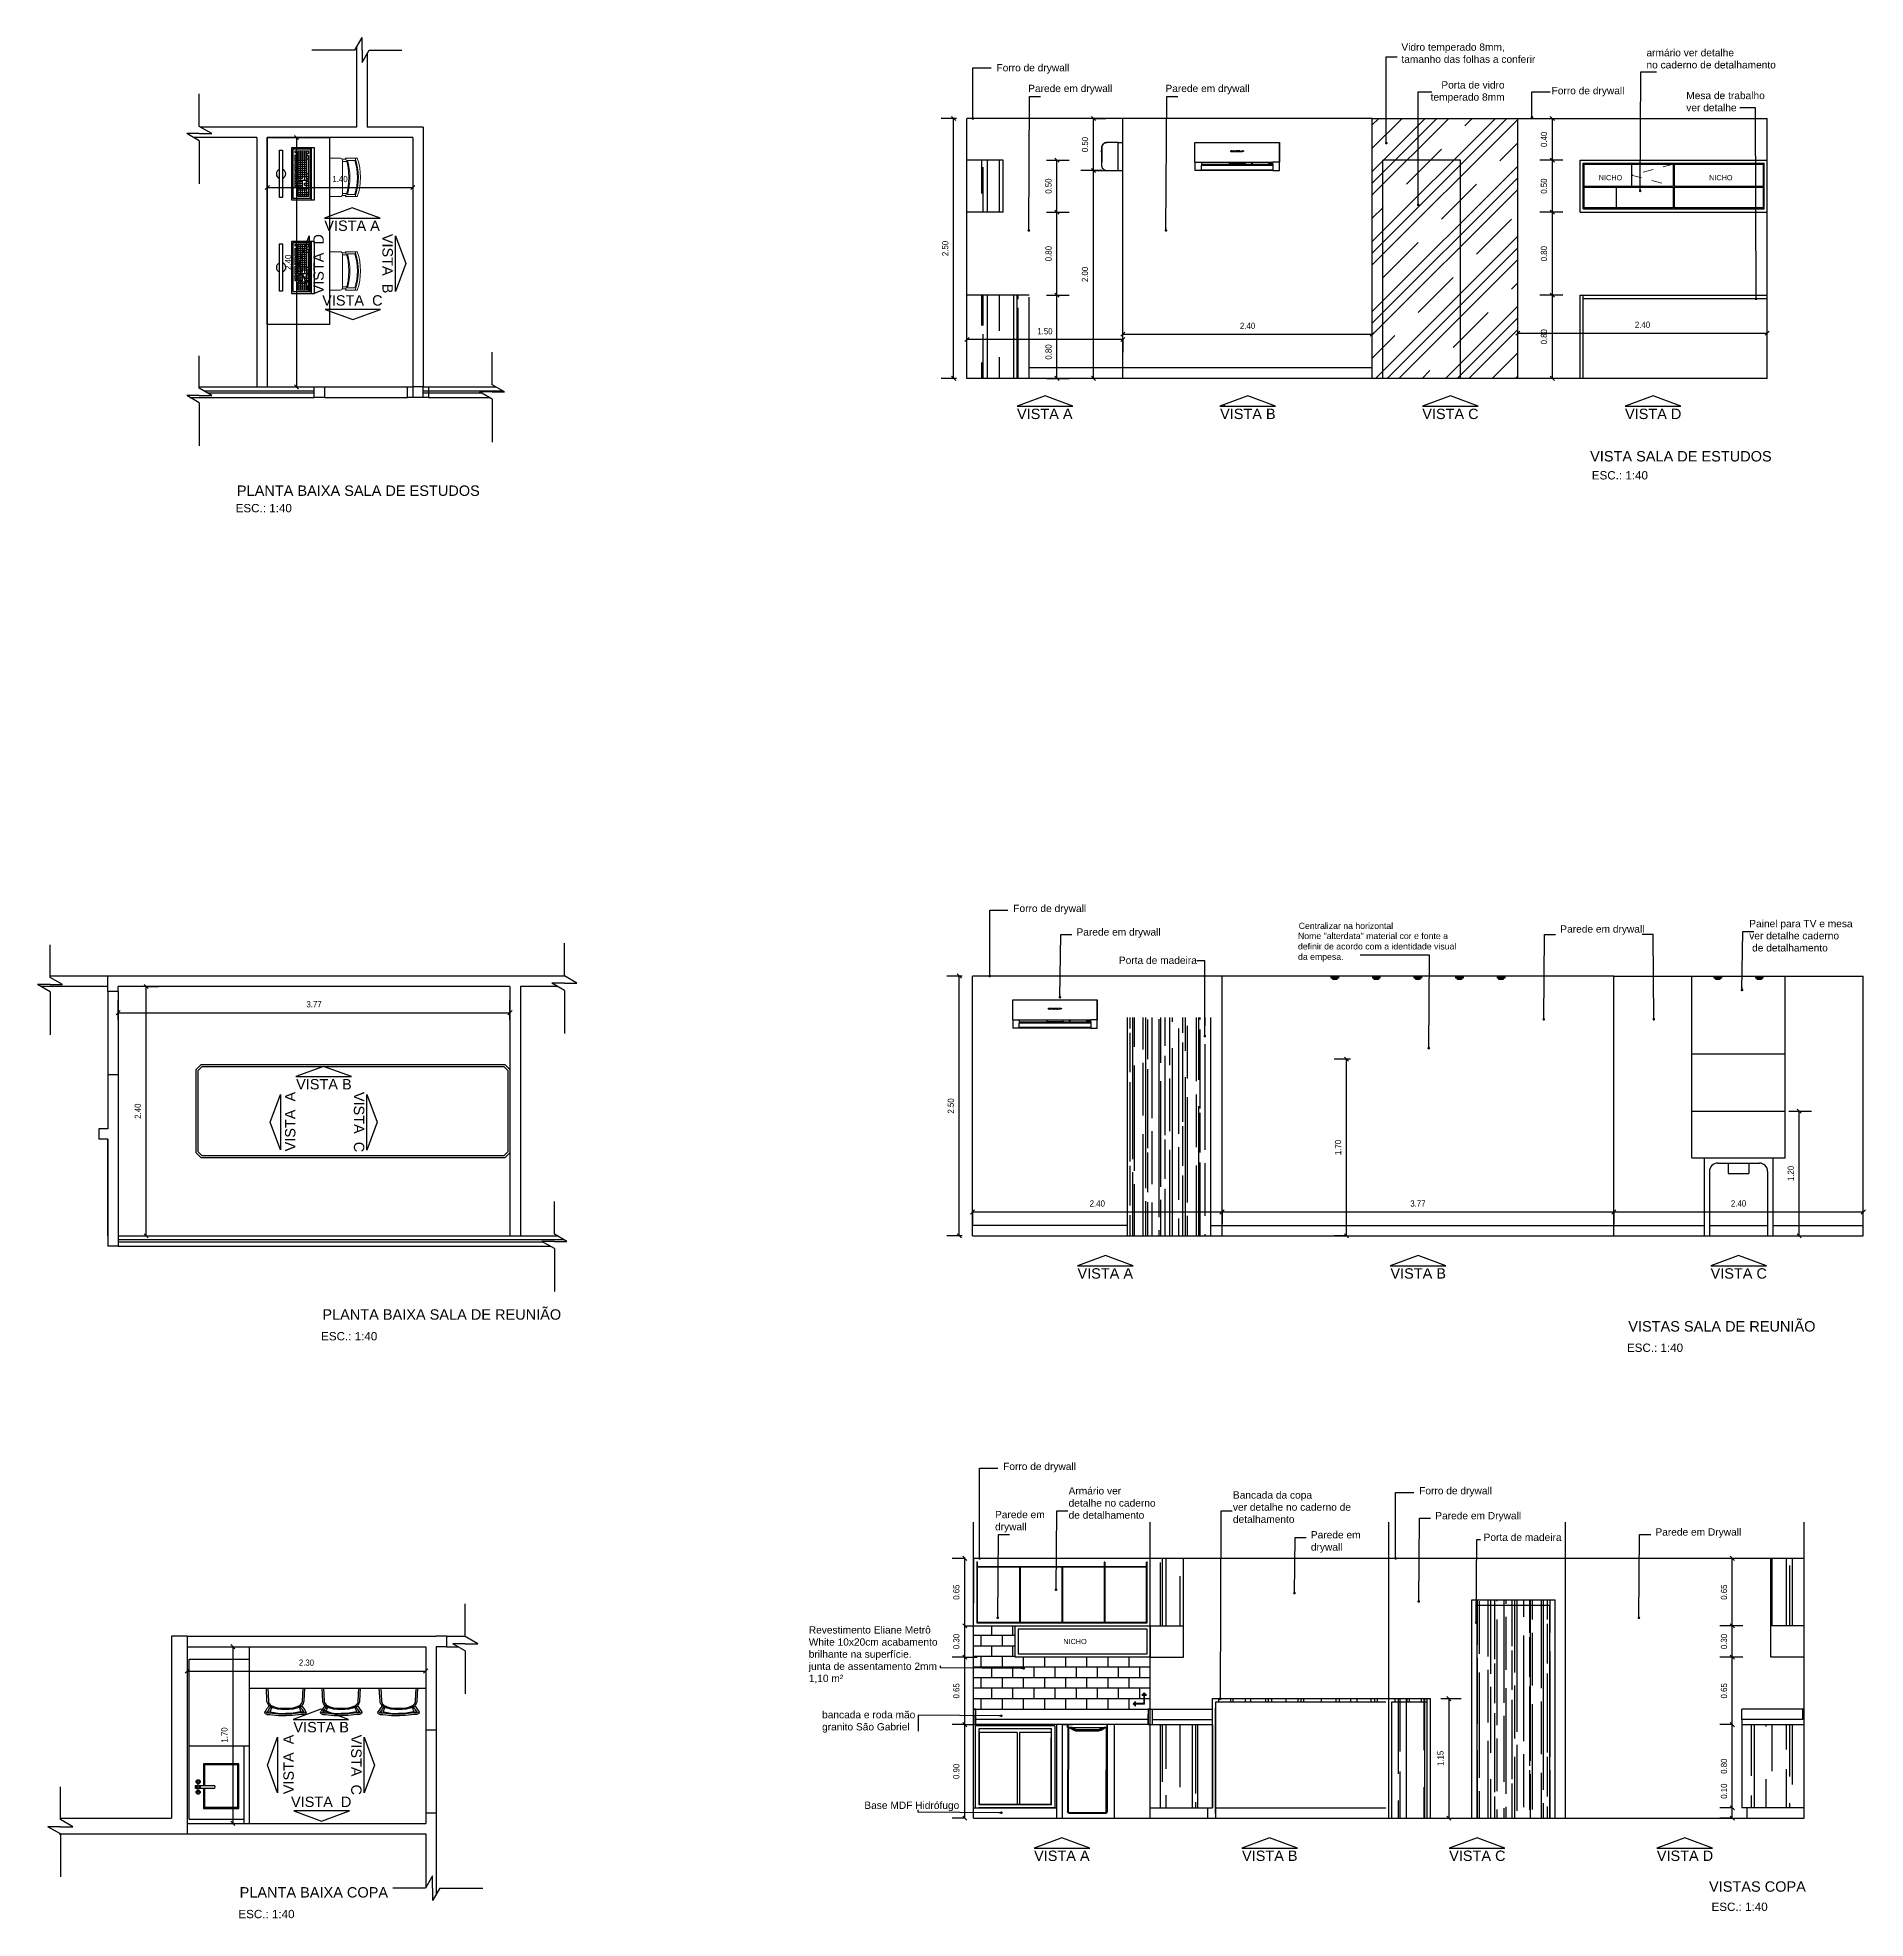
# Model space of a CAD drawing. Header units: millimetres. Extents: x 7034 to 7235, y -465 to -378.
# Drawn here: x 7085.33 to 7102.92, y -423.18 to -405.08 of the extents above; entities that cross this region are included whole.
import ezdxf

# ---------------------------------------------------------------- set-up
doc = ezdxf.new("R2010")
doc.units = ezdxf.units.MM
doc.header["$LTSCALE"] = 0.005
doc.linetypes.add('CONTINUO', pattern=[0])
doc.linetypes.add('DASHED', pattern=[19.05, 12.7, -6.35])
doc.layers.get('0').update_dxf_attribs({"linetype": 'CONTINUO'})
doc.layers.get('DEFPOINTS').update_dxf_attribs({"linetype": 'CONTINUO', "lineweight": 15})
for name, color, linetype in [('- COTAS', 12, 'Continuous'), ('.DETALHES PRETO', 250, 'Continuous'), ('0-COTAS', 12, 'Continuous'), ('252', 252, 'Continuous'), ('ARQ-PEITORIAL', 4, 'Continuous'), ('ARQ-TEXTO', 3, 'Continuous'), ('ARQ_ALVENARIA', 6, 'Continuous'), ('ARQ_ESQUADRIA', 5, 'Continuous'), ('ARQ_MOBILIARIO 1', 8, 'Continuous'), ('ARQ_MOBILIARIO 2', 252, 'Continuous'), ('ARQ_TXT_AMBIENTE', 3, 'Continuous'), ('DETALHES', 4, 'Continuous'), ('JANELA', 10, 'Continuous'), ('LL_DETALHES PRETO', 250, 'Continuous'), ('NN_COTA', 1, 'Continuous'), ('NN_GESSO', 5, 'Continuous')]:
    doc.layers.add(name, color=color, linetype=linetype)
for name, color, linetype, lineweight in [('0-LAYOUT', 250, 'Continuous', 25), ('ARQ MOBILIÁRIO', 251, 'Continuous', 15), ('ARQ_MOB', 252, 'Continuous', 5), ('TEXTO', 7, 'Continuous', 15)]:
    doc.layers.add(name, color=color, linetype=linetype, lineweight=lineweight)
doc.styles.add('50', font='ARIALN.TTF', dxfattribs={"height": 0.1})
doc.styles.add('ARQ', font='arial.ttf', dxfattribs={"width": 0.9})
doc.styles.add('R80-20', font='simplex.shx', dxfattribs={"height": 0.04})
doc.styles.get("Standard").update_dxf_attribs({"font": 'arial.ttf'})
doc.dimstyles.new('1-40', dxfattribs={"dimtxt": 0.06, "dimasz": 0.04, "dimexe": 0.1195, "dimexo": 0.1, "dimgap": 0.05, "dimtad": 1, "dimzin": 0, "dimdsep": 46, "dimtxsty": 'ARQ', "dimblk": 'OBLIQUE', "dimcen": 0.09, "dimclrd": 1, "dimclre": 1, "dimclrt": 7, "dimadec": 0, "dimazin": 0, "dimtm": 1e-09, "dimtfac": 1, "dimtofl": 0, "dimtmove": 0, "dimatfit": 3, "dimfxl": 0.1, "dimfxlon": 1, "dimtolj": 1, "dimtzin": 0, "dimlwd": -1, "dimlwe": -1, "dimarcsym": 0})
doc.dimstyles.new('50', dxfattribs={"dimscale": 0, "dimtxt": 0.1, "dimasz": 0.025, "dimexe": 0.05, "dimexo": 0.05, "dimgap": 0.01, "dimtad": 1, "dimdec": 0, "dimlfac": 100, "dimzin": 0, "dimdsep": 46, "dimtxsty": '50', "dimblk": 'DOT', "dimcen": 0.02, "dimclrd": 1, "dimclre": 1, "dimclrt": 7, "dimadec": 0, "dimazin": 0, "dimtfac": 1, "dimtdec": 0, "dimtofl": 0, "dimtmove": 2, "dimatfit": 2, "dimldrblk": 'DOT', "dimfxl": 0.05, "dimtolj": 1, "dimtzin": 0, "dimlwd": -1, "dimarcsym": 0})
pattern_1 = [(90, (-2.34576, 7e-13), (-0.254, 0.5588), [3.81, -0.508, 1.27, -0.254]), (90, (-2.47276, 0.33782), (-0.33782, -0.254), [0.762, -0.08382, 1.524, -0.1905]), (90, (-2.56166, 0.127), (-0.17018, 1.3208), [2.032, -0.3556, 1.016, -0.254])]
pattern_2 = [(90, (-5.44463, 0), (-0.254, 0.5588), [3.81, -0.508, 1.27, -0.254]), (90, (-5.57163, 0.33782), (-0.33782, -0.254), [0.762, -0.08382, 1.524, -0.1905]), (90, (-5.66053, 0.127), (-0.17018, 1.3208), [2.032, -0.3556, 1.016, -0.254])]

msp = doc.modelspace()

# ---------------------------------------------------------------- texts
at = {"color": 1, "char_height": 0.09975, "width": 0.67765, "attachment_point": 1, "style": 'R80-20'}
for s, insert in [('\\pi0.07186;{\\fArial|b0|i0|c0|p34;VISTA A}', (7088.021, -406.842)), ('\\pi0.05151;{\\fArial|b0|i0|c0|p34;VISTA  C}', (7088.021, -407.561)), ('\\pi0.07186;{\\fArial|b0|i0|c0|p34;VISTA A}', (7094.686, -408.653)), ('\\pi0.07567;{\\fArial|b0|i0|c0|p34;VISTA B}', (7096.636, -408.653)), ('\\pi0.07087;{\\fArial|b0|i0|c0|p34;VISTA C}', (7098.586, -408.653)), ('\\pi0.07182;{\\fArial|b0|i0|c0|p34;VISTA D}', (7100.536, -408.653)), ('\\pi0.07567;{\\fArial|b0|i0|c0|p34;VISTA B}', (7087.746, -415.104)), ('\\pi0.07186;{\\fArial|b0|i0|c0|p34;VISTA A}', (7095.268, -416.925)), ('\\pi0.07567;{\\fArial|b0|i0|c0|p34;VISTA B}', (7098.275, -416.925)), ('\\pi0.07087;{\\fArial|b0|i0|c0|p34;VISTA C}', (7101.36, -416.925)), ('\\pi0.07567;{\\fArial|b0|i0|c0|p34;VISTA B}', (7087.72, -421.291)), ('\\pi0.05246;{\\fArial|b0|i0|c0|p34;VISTA  D}', (7087.72, -422.01)), ('\\pi0.07186;{\\fArial|b0|i0|c0|p34;VISTA A}', (7094.85, -422.529)), ('\\pi0.07567;{\\fArial|b0|i0|c0|p34;VISTA B}', (7096.847, -422.529)), ('\\pi0.07087;{\\fArial|b0|i0|c0|p34;VISTA C}', (7098.845, -422.529)), ('\\pi0.07182;{\\fArial|b0|i0|c0|p34;VISTA D}', (7100.842, -422.529))]:
    msp.add_mtext(s, dxfattribs=dict(at, insert=insert))
for s, insert, rotation in [('\\pi0.05246;{\\fArial|b0|i0|c0|p34;VISTA  D}', (7087.987, -407.606), 90), ('\\pi0.05631;{\\fArial|b0|i0|c0|p34;VISTA  B}', (7088.752, -406.914), 270), ('\\pi0.0525;{\\fArial|b0|i0|c0|p34;VISTA  A}', (7087.715, -415.853), 90), ('\\pi0.05151;{\\fArial|b0|i0|c0|p34;VISTA  C}', (7088.477, -415.176), 270), ('\\pi0.0525;{\\fArial|b0|i0|c0|p34;VISTA  A}', (7087.699, -422.039), 90), ('\\pi0.05151;{\\fArial|b0|i0|c0|p34;VISTA  C}', (7088.451, -421.362), 270)]:
    msp.add_mtext(s, dxfattribs=dict(at, insert=insert, rotation=rotation))
at = {"layer": 'ARQ_TXT_AMBIENTE'}
for s, width, gutter_width, heights, insert, char_height, attachment_point in [('Vidro temperado 8mm, tamanho das folhas a conferir ', 1.33217, 0.164, [0.353], (7098.456, -405.138), 0.07, 1), ('armário ver detalhe\\Pno caderno de detalhamento', 1.19005, 0, [0.434], (7100.814, -405.192), 0.07, 1), ('Forro de drywall', 0.75461, 0, [0.288], (7094.56, -405.337), 0.07, 1), ('Parede em drywall', 1.10448, 0.1, [0.399], (7094.865, -405.536), 0.07, 1), ('Parede em drywall', 1.10448, 0.1, [0.399], (7096.186, -405.536), 0.07, 1), ('Porta de vidro temperado 8mm', 0.72491, 0.0789, [0.332], (7099.449, -405.502), 0.07, 3), ('Forro de drywall', 0.75461, 0, [0.288], (7099.901, -405.557), 0.07, 1), ('Mesa de trabalho\\Pver detalhe', 1.19005, 0, [0.434], (7101.197, -405.604), 0.07, 1), ('Forro de drywall', 0.75461, 0, [0.288], (7094.722, -413.427), 0.07, 1), ('Painel para TV e mesa\\Pver detalhe caderno\\P de detalhamento', 1.14062, 0.1, [0.322], (7101.803, -413.573), 0.07, 1), ('Parede em drywall', 1.10448, 0.1, [0.399], (7095.33, -413.654), 0.07, 1), ('Nome "alterdata" material cor e fonte a definir de acordo com a identidade visual da empesa.', 1.55223, 0, [0.382], (7097.461, -413.697), 0.06, 1), ('Centralizar na horizontal', 1.55223, 0, [0.382], (7097.468, -413.6), 0.06, 1), ('Parede em drywall', 1.10448, 0.1, [0.399], (7099.985, -413.625), 0.07, 1), ('Porta de madeira', 1.03228, 0, [0.221], (7095.738, -413.926), 0.07, 1), ('Forro de drywall', 0.75461, 0, [0.288], (7094.624, -418.797), 0.07, 1), ('Armário ver detalhe no caderno de detalhamento', 0.84523, 0.1, [0.399], (7095.254, -419.032), 0.07, 1), ('Bancada da copa\\Pver detalhe no caderno de detalhamento', 1.50645, 0.1, [0.399], (7096.835, -419.072), 0.07, 1), ('Forro de drywall', 0.75461, 0, [0.288], (7098.627, -419.031), 0.07, 1), ('Parede em drywall', 0.52436, 0.1, [0.399], (7094.546, -419.26), 0.07, 1), ('Parede em Drywall', 1.10448, 0.1, [0.399], (7098.782, -419.271), 0.07, 1), ('Parede em drywall', 0.5362, 0.1, [0.399], (7097.585, -419.455), 0.07, 1), ('Porta de madeira', 1.03228, 0, [0.221], (7099.247, -419.479), 0.07, 1), ('Parede em Drywall', 1.10448, 0.1, [0.399], (7100.9, -419.428), 0.07, 1), ('Revestimento Eliane Metrô White 10x20cm acabamento brilhante na superfície.\\Pjunta de assentamento 2mm\\P1,10 m²', 1.267, 0.627, [0.724], (7092.754, -420.37), 0.07, 1), ('bancada e roda mão\\Pgranito São Gabriel', 1.12074, 0.627, [0.724], (7092.882, -421.186), 0.07, 1), ('Base MDF Hidrófugo', 1.09351, 0.627, [0.33], (7093.289, -422.058), 0.07, 1)]:
    msp.add_mtext_dynamic_manual_height_columns(s, width=width, gutter_width=gutter_width, heights=heights, dxfattribs=dict(at, insert=insert, char_height=char_height, attachment_point=attachment_point))
at = {"layer": 'ARQ_TXT_AMBIENTE', "char_height": 0.05, "width": 0.82452, "attachment_point": 1}
for insert in [(7100.355, -406.405), (7101.417, -406.405), (7095.203, -420.492)]:
    msp.add_mtext('NICHO', dxfattribs=dict(at, insert=insert))
at = {"layer": 'TEXTO', "attachment_point": 1}
for s, width, insert, char_height in [('VISTA SALA DE ESTUDOS', 3.13121, (7100.272, -409.061), 0.1), ('PLANTA BAIXA SALA DE ESTUDOS', 4.87528, (7087.252, -409.392), 0.1), ('ESC.: 1:40', 3.13121, (7100.288, -409.254), 0.08), ('ESC.: 1:40', 3.13121, (7087.24, -409.57), 0.08), ('PLANTA BAIXA SALA DE REUNIÃO', 4.87528, (7088.074, -417.32), 0.1), ('ESC.: 1:40', 3.13121, (7088.062, -417.539), 0.08), ('VISTAS SALA DE REUNIÃO', 4.87528, (7100.639, -417.434), 0.1), ('ESC.: 1:40', 3.13121, (7100.626, -417.65), 0.08), ('PLANTA BAIXA COPA', 4.87528, (7087.278, -422.881), 0.1), ('VISTAS COPA', 4.87528, (7101.416, -422.825), 0.1), ('ESC.: 1:40', 3.13121, (7087.266, -423.1), 0.08), ('ESC.: 1:40', 3.13121, (7101.44, -423.03), 0.08)]:
    msp.add_mtext_dynamic_manual_height_columns(s, width=width, gutter_width=12.5, heights=[0], dxfattribs=dict(at, insert=insert, char_height=char_height))

# ---------------------------------------------------------------- blocks, each defined once
blk = doc.blocks.new('seta')
at = {"layer": 'NN_COTA', "transparency": 33554549}
h = blk.add_hatch(dxfattribs=at)
h.set_pattern_fill('ANGLE', color=256)
h.set_pattern_definition([(0, (-0.006, 0.008), (0, 6.985), [5.08, -1.905]), (90, (-0.006, 0.008), (-6.985, 4e-16), [5.08, -1.905])])
h.paths.add_polyline_path([(17.271, -37.747), (17.539, -37.846), (17.806, -37.747)])
at = {"layer": 'NN_COTA'}
blk.add_lwpolyline([(17.271, -37.747), (17.806, -37.747), (17.539, -37.846), (17.271, -37.747)], dxfattribs=at)
blk = doc.blocks.new('_DOT')
at = {"color": 0, "linetype": 'ByBlock'}
blk.add_line((-0.5, 0), (-1, 0), dxfattribs=at)
at = {"color": 0, "linetype": 'ByBlock', "const_width": 0.5}
blk.add_lwpolyline([(-0.25, 0, 1), (0.25, 0, 1)], format="xyb", close=True, dxfattribs=at)
blk = doc.blocks.new('DOT')
at = {"layer": 'ARQ-TEXTO', "color": 0, "linetype": 'ByBlock'}
blk.add_line((-0.5, 0), (-1, 0), dxfattribs=at)
at = {"layer": 'ARQ-TEXTO', "color": 0, "linetype": 'ByBlock', "const_width": 0.5}
blk.add_lwpolyline([(-0.25, 0, 1), (0.25, 0, 1)], format="xyb", close=True, dxfattribs=at)
blk = doc.blocks.new('_OBLIQUE')
at = {"color": 0, "linetype": 'ByBlock'}
blk.add_line((-0.5, -0.5), (0.5, 0.5), dxfattribs=at)
blk = doc.blocks.new('*D37')
at = {"layer": 'ARQ_ALVENARIA', "color": 1, "transparency": 16777216}
for p, q in [((7094.176, -405.861), (7094.028, -405.861)), ((7094.148, -408.361), (7094.148, -405.861)), ((7094.176, -408.361), (7094.028, -408.361))]:
    blk.add_line(p, q, dxfattribs=at)
at = {"layer": 'DEFPOINTS', "color": 0, "transparency": 16777216}
for p in [(7094.148, -405.861), (7094.276, -405.861), (7094.276, -408.361)]:
    blk.add_point(p, dxfattribs=at)
at = {"layer": 'ARQ_ALVENARIA', "color": 1, "transparency": 16777216, "xscale": 0.04, "yscale": 0.04, "zscale": 0.04}
for p, rotation in [((7094.148, -405.861), 90), ((7094.148, -408.361), 270)]:
    blk.add_blockref('_OBLIQUE', p, dxfattribs=dict(at, rotation=rotation))
at = {"layer": 'ARQ_ALVENARIA', "color": 7, "transparency": 16777216, "insert": (7094.067, -407.111), "char_height": 0.06, "attachment_point": 5, "rotation": 90, "style": 'ARQ'}
blk.add_mtext('\\A1;2.50', dxfattribs=at)
blk = doc.blocks.new('*D38')
at = {"layer": '- COTAS', "color": 1, "transparency": 16777216}
for p, q in [((7095.042, -407.561), (7095.261, -407.561)), ((7095.142, -408.361), (7095.142, -407.561)), ((7095.042, -408.361), (7095.261, -408.361))]:
    blk.add_line(p, q, dxfattribs=at)
at = {"layer": 'DEFPOINTS', "color": 0, "transparency": 16777216}
for p in [(7094.876, -407.561), (7095.142, -407.561), (7094.876, -408.361)]:
    blk.add_point(p, dxfattribs=at)
at = {"layer": '- COTAS', "color": 1, "transparency": 16777216, "xscale": 0.04, "yscale": 0.04, "zscale": 0.04}
for p, rotation in [((7095.142, -407.561), 90), ((7095.142, -408.361), 270)]:
    blk.add_blockref('_OBLIQUE', p, dxfattribs=dict(at, rotation=rotation))
at = {"layer": '- COTAS', "color": 7, "transparency": 16777216, "insert": (7095.061, -408.107), "char_height": 0.06, "attachment_point": 5, "rotation": 90, "style": 'ARQ'}
blk.add_mtext('\\A1;0.80', dxfattribs=at)
blk = doc.blocks.new('*D39')
at = {"layer": '- COTAS', "color": 1, "transparency": 16777216}
for p, q in [((7095.042, -406.761), (7095.261, -406.761)), ((7095.142, -407.561), (7095.142, -406.761)), ((7095.042, -407.561), (7095.261, -407.561))]:
    blk.add_line(p, q, dxfattribs=at)
at = {"layer": 'DEFPOINTS', "color": 0, "transparency": 16777216}
for p in [(7094.626, -406.761), (7095.142, -406.761), (7094.876, -407.561)]:
    blk.add_point(p, dxfattribs=at)
at = {"layer": '- COTAS', "color": 1, "transparency": 16777216, "xscale": 0.04, "yscale": 0.04, "zscale": 0.04}
for p, rotation in [((7095.142, -406.761), 90), ((7095.142, -407.561), 270)]:
    blk.add_blockref('_OBLIQUE', p, dxfattribs=dict(at, rotation=rotation))
at = {"layer": '- COTAS', "color": 7, "transparency": 16777216, "insert": (7095.061, -407.161), "char_height": 0.06, "attachment_point": 5, "rotation": 90, "style": 'ARQ'}
blk.add_mtext('\\A1;0.80', dxfattribs=at)
blk = doc.blocks.new('*D40')
at = {"layer": '- COTAS', "color": 1, "transparency": 16777216}
for p, q in [((7095.042, -406.261), (7095.261, -406.261)), ((7095.142, -406.761), (7095.142, -406.261)), ((7095.042, -406.761), (7095.261, -406.761))]:
    blk.add_line(p, q, dxfattribs=at)
at = {"layer": 'DEFPOINTS', "color": 0, "transparency": 16777216}
for p in [(7094.626, -406.261), (7095.142, -406.261), (7094.626, -406.761)]:
    blk.add_point(p, dxfattribs=at)
at = {"layer": '- COTAS', "color": 1, "transparency": 16777216, "xscale": 0.04, "yscale": 0.04, "zscale": 0.04}
for p, rotation in [((7095.142, -406.261), 90), ((7095.142, -406.761), 270)]:
    blk.add_blockref('_OBLIQUE', p, dxfattribs=dict(at, rotation=rotation))
at = {"layer": '- COTAS', "color": 7, "transparency": 16777216, "insert": (7095.061, -406.511), "char_height": 0.06, "attachment_point": 5, "rotation": 90, "style": 'ARQ'}
blk.add_mtext('\\A1;0.50', dxfattribs=at)
blk = doc.blocks.new('*D41')
at = {"layer": '- COTAS', "color": 1, "transparency": 16777216}
for p, q in [((7095.578, -406.361), (7095.373, -406.361)), ((7095.493, -408.361), (7095.493, -406.361)), ((7095.5, -408.361), (7095.373, -408.361))]:
    blk.add_line(p, q, dxfattribs=at)
at = {"layer": 'DEFPOINTS', "color": 0, "transparency": 16777216}
for p in [(7095.493, -406.361), (7095.678, -406.361), (7095.6, -408.361)]:
    blk.add_point(p, dxfattribs=at)
at = {"layer": '- COTAS', "color": 1, "transparency": 16777216, "xscale": 0.04, "yscale": 0.04, "zscale": 0.04}
for p, rotation in [((7095.493, -406.361), 90), ((7095.493, -408.361), 270)]:
    blk.add_blockref('_OBLIQUE', p, dxfattribs=dict(at, rotation=rotation))
at = {"layer": '- COTAS', "color": 7, "transparency": 16777216, "insert": (7095.412, -407.361), "char_height": 0.06, "attachment_point": 5, "rotation": 90, "style": 'ARQ'}
blk.add_mtext('\\A1;2.00', dxfattribs=at)
blk = doc.blocks.new('*D42')
at = {"layer": '- COTAS', "color": 1, "transparency": 16777216}
for p, q in [((7095.493, -405.861), (7095.612, -405.861)), ((7095.493, -406.361), (7095.493, -405.861)), ((7095.493, -406.361), (7095.612, -406.361))]:
    blk.add_line(p, q, dxfattribs=at)
at = {"layer": 'DEFPOINTS', "color": 0, "transparency": 16777216}
for p in [(7095.493, -405.861), (7095.493, -405.861), (7095.493, -406.361)]:
    blk.add_point(p, dxfattribs=at)
at = {"layer": '- COTAS', "color": 1, "transparency": 16777216, "xscale": 0.04, "yscale": 0.04, "zscale": 0.04}
for p, rotation in [((7095.493, -405.861), 90), ((7095.493, -406.361), 270)]:
    blk.add_blockref('_OBLIQUE', p, dxfattribs=dict(at, rotation=rotation))
at = {"layer": '- COTAS', "color": 7, "transparency": 16777216, "insert": (7095.412, -406.111), "char_height": 0.06, "attachment_point": 5, "rotation": 90, "style": 'ARQ'}
blk.add_mtext('\\A1;0.50', dxfattribs=at)
blk = doc.blocks.new('*D43')
at = {"layer": '- COTAS', "color": 1, "transparency": 16777216}
for p, q in [((7100.009, -407.561), (7099.789, -407.561)), ((7099.909, -408.361), (7099.909, -407.561)), ((7100.009, -408.361), (7099.789, -408.361))]:
    blk.add_line(p, q, dxfattribs=at)
at = {"layer": 'DEFPOINTS', "color": 0, "transparency": 16777216}
for p in [(7099.909, -407.561), (7100.176, -407.561), (7100.176, -408.361)]:
    blk.add_point(p, dxfattribs=at)
at = {"layer": '- COTAS', "color": 1, "transparency": 16777216, "xscale": 0.04, "yscale": 0.04, "zscale": 0.04}
for p, rotation in [((7099.909, -407.561), 90), ((7099.909, -408.361), 270)]:
    blk.add_blockref('_OBLIQUE', p, dxfattribs=dict(at, rotation=rotation))
at = {"layer": '- COTAS', "color": 7, "transparency": 16777216, "insert": (7099.828, -407.961), "char_height": 0.06, "attachment_point": 5, "rotation": 90, "style": 'ARQ'}
blk.add_mtext('\\A1;0.80', dxfattribs=at)
blk = doc.blocks.new('*D44')
at = {"layer": '- COTAS', "color": 1, "transparency": 16777216}
for p, q in [((7100.009, -406.761), (7099.789, -406.761)), ((7099.909, -407.561), (7099.909, -406.761)), ((7100.009, -407.561), (7099.789, -407.561))]:
    blk.add_line(p, q, dxfattribs=at)
at = {"layer": 'DEFPOINTS', "color": 0, "transparency": 16777216}
for p in [(7099.909, -406.761), (7100.176, -406.761), (7100.176, -407.561)]:
    blk.add_point(p, dxfattribs=at)
at = {"layer": '- COTAS', "color": 1, "transparency": 16777216, "xscale": 0.04, "yscale": 0.04, "zscale": 0.04}
for p, rotation in [((7099.909, -406.761), 90), ((7099.909, -407.561), 270)]:
    blk.add_blockref('_OBLIQUE', p, dxfattribs=dict(at, rotation=rotation))
at = {"layer": '- COTAS', "color": 7, "transparency": 16777216, "insert": (7099.828, -407.161), "char_height": 0.06, "attachment_point": 5, "rotation": 90, "style": 'ARQ'}
blk.add_mtext('\\A1;0.80', dxfattribs=at)
blk = doc.blocks.new('*D45')
at = {"layer": '- COTAS', "color": 1, "transparency": 16777216}
for p, q in [((7100.009, -406.261), (7099.789, -406.261)), ((7099.909, -406.761), (7099.909, -406.261)), ((7100.009, -406.761), (7099.789, -406.761))]:
    blk.add_line(p, q, dxfattribs=at)
at = {"layer": 'DEFPOINTS', "color": 0, "transparency": 16777216}
for p in [(7099.909, -406.261), (7100.176, -406.261), (7100.176, -406.761)]:
    blk.add_point(p, dxfattribs=at)
at = {"layer": '- COTAS', "color": 1, "transparency": 16777216, "xscale": 0.04, "yscale": 0.04, "zscale": 0.04}
for p, rotation in [((7099.909, -406.261), 90), ((7099.909, -406.761), 270)]:
    blk.add_blockref('_OBLIQUE', p, dxfattribs=dict(at, rotation=rotation))
at = {"layer": '- COTAS', "color": 7, "transparency": 16777216, "insert": (7099.828, -406.511), "char_height": 0.06, "attachment_point": 5, "rotation": 90, "style": 'ARQ'}
blk.add_mtext('\\A1;0.50', dxfattribs=at)
blk = doc.blocks.new('*D46')
at = {"layer": '- COTAS', "color": 1, "transparency": 16777216}
for p, q in [((7099.909, -405.861), (7100.028, -405.861)), ((7099.909, -406.261), (7099.909, -405.861)), ((7100.009, -406.261), (7099.789, -406.261))]:
    blk.add_line(p, q, dxfattribs=at)
at = {"layer": 'DEFPOINTS', "color": 0, "transparency": 16777216}
for p in [(7099.909, -405.861), (7099.909, -405.861), (7100.176, -406.261)]:
    blk.add_point(p, dxfattribs=at)
at = {"layer": '- COTAS', "color": 1, "transparency": 16777216, "xscale": 0.04, "yscale": 0.04, "zscale": 0.04}
for p, rotation in [((7099.909, -405.861), 90), ((7099.909, -406.261), 270)]:
    blk.add_blockref('_OBLIQUE', p, dxfattribs=dict(at, rotation=rotation))
at = {"layer": '- COTAS', "color": 7, "transparency": 16777216, "insert": (7099.828, -406.061), "char_height": 0.06, "attachment_point": 5, "rotation": 90, "style": 'ARQ'}
blk.add_mtext('\\A1;0.40', dxfattribs=at)
blk = doc.blocks.new('vafres')
at = {"lineweight": 13, "ltscale": 0.2}
for p, q in [((2157.847, 914.648), (2157.847, 914.535)), ((2157.868, 914.552), (2157.868, 914.624)), ((2158.196, 914.552), (2158.196, 914.624)), ((2158.216, 914.648), (2158.216, 914.535)), ((2157.847, 914.484), (2157.847, 914.381)), ((2157.857, 914.539), (2157.857, 914.502)), ((2158.196, 914.504), (2157.868, 914.504)), ((2157.878, 914.504), (2157.878, 914.545)), ((2158.186, 914.504), (2158.186, 914.545)), ((2158.206, 914.539), (2158.206, 914.502)), ((2158.216, 914.484), (2158.216, 914.381))]:
    blk.add_line(p, q, dxfattribs=at)
for centre, radius, start, end in [((2158.032, 914.109), 0.569, 71.0753, 108.9246), ((2158.032, 914.089), 0.569, 71.0753, 108.9246), ((2158.032, 914.079), 0.569, 73.2016, 106.7984), ((2158.032, 914.079), 0.569, 73.2016, 106.7984), ((2158.032, 914.007), 0.569, 73.2016, 106.7984), ((2158.032, 913.997), 0.569, 71.0753, 108.9246), ((2157.868, 914.484), 0.0205, 90, 180), ((2158.196, 914.484), 0.0205, 360, 90)]:
    blk.add_arc(centre, radius, start, end, dxfattribs=at)
blk = doc.blocks.new('A$C133856B2')
at = {"layer": '0-LAYOUT'}
for p, q in [((0.117, -0.577), (0.117, -0.122)), ((0.117, -0.122), (0.147, -0.122)), ((0.147, -0.122), (0.147, -0.577)), ((0.234, -0.099), (0.234, -0.599)), ((0.424, -0.099), (0.234, -0.099)), ((0.247, -0.112), (0.247, -0.582)), ((0.417, -0.112), (0.247, -0.112)), ((0.267, -0.146), (0.267, -0.127)), ((0.267, -0.127), (0.287, -0.127)), ((0.287, -0.146), (0.267, -0.146)), ((0.267, -0.241), (0.267, -0.165)), ((0.267, -0.165), (0.287, -0.165)), ((0.287, -0.127), (0.287, -0.146)), ((0.287, -0.165), (0.287, -0.241)), ((0.297, -0.412), (0.297, -0.127)), ((0.297, -0.127), (0.397, -0.127)), ((0.297, -0.146), (0.377, -0.146)), ((0.297, -0.165), (0.377, -0.165)), ((0.317, -0.127), (0.317, -0.412)), ((0.337, -0.127), (0.337, -0.393)), ((0.357, -0.127), (0.357, -0.412)), ((0.377, -0.127), (0.377, -0.412)), ((0.377, -0.152), (0.397, -0.152)), ((0.377, -0.174), (0.397, -0.174)), ((0.397, -0.127), (0.397, -0.152)), ((0.397, -0.174), (0.397, -0.412)), ((0.417, -0.582), (0.417, -0.112)), ((0.424, -0.599), (0.424, -0.099)), ((0.454, -0.099), (0.424, -0.099)), ((0.454, -0.599), (0.454, -0.099)), ((0.287, -0.184), (0.267, -0.184)), ((0.287, -0.203), (0.267, -0.203)), ((0.287, -0.222), (0.267, -0.222)), ((0.287, -0.241), (0.267, -0.241)), ((0.267, -0.326), (0.267, -0.25)), ((0.267, -0.25), (0.287, -0.25)), ((0.267, -0.269), (0.287, -0.269)), ((0.267, -0.288), (0.287, -0.288)), ((0.267, -0.307), (0.287, -0.307)), ((0.287, -0.326), (0.267, -0.326)), ((0.267, -0.412), (0.267, -0.336)), ((0.267, -0.336), (0.287, -0.336)), ((0.267, -0.355), (0.287, -0.355)), ((0.287, -0.25), (0.287, -0.326)), ((0.287, -0.336), (0.287, -0.412)), ((0.297, -0.184), (0.377, -0.184)), ((0.297, -0.203), (0.397, -0.203)), ((0.297, -0.222), (0.377, -0.222)), ((0.297, -0.241), (0.377, -0.241)), ((0.297, -0.26), (0.377, -0.26)), ((0.297, -0.279), (0.377, -0.279)), ((0.297, -0.298), (0.377, -0.298)), ((0.297, -0.317), (0.377, -0.317)), ((0.297, -0.336), (0.377, -0.336)), ((0.297, -0.355), (0.377, -0.355)), ((0.377, -0.347), (0.397, -0.347)), ((0.287, -0.374), (0.267, -0.374)), ((0.287, -0.393), (0.267, -0.393)), ((0.287, -0.412), (0.267, -0.412)), ((0.267, -0.48), (0.267, -0.42)), ((0.267, -0.42), (0.287, -0.42)), ((0.267, -0.44), (0.287, -0.44)), ((0.267, -0.46), (0.287, -0.46)), ((0.287, -0.48), (0.267, -0.48)), ((0.287, -0.42), (0.287, -0.48)), ((0.297, -0.374), (0.397, -0.374)), ((0.337, -0.393), (0.297, -0.393)), ((0.397, -0.412), (0.297, -0.412)), ((0.297, -0.48), (0.297, -0.42)), ((0.297, -0.42), (0.337, -0.42)), ((0.297, -0.44), (0.337, -0.44)), ((0.297, -0.46), (0.337, -0.46)), ((0.337, -0.48), (0.297, -0.48)), ((0.297, -0.48), (0.337, -0.48)), ((0.297, -0.567), (0.297, -0.487)), ((0.297, -0.487), (0.397, -0.487)), ((0.377, -0.507), (0.297, -0.507)), ((0.297, -0.527), (0.397, -0.527)), ((0.317, -0.48), (0.317, -0.42)), ((0.317, -0.487), (0.317, -0.567)), ((0.337, -0.42), (0.337, -0.48)), ((0.337, -0.487), (0.337, -0.567)), ((0.357, -0.46), (0.357, -0.44)), ((0.357, -0.44), (0.397, -0.44)), ((0.397, -0.46), (0.357, -0.46)), ((0.357, -0.487), (0.357, -0.567)), ((0.377, -0.393), (0.397, -0.393)), ((0.377, -0.42), (0.397, -0.42)), ((0.377, -0.48), (0.377, -0.42)), ((0.397, -0.48), (0.377, -0.48)), ((0.377, -0.487), (0.377, -0.567)), ((0.397, -0.42), (0.397, -0.48)), ((0.397, -0.487), (0.397, -0.567)), ((0.147, -0.577), (0.117, -0.577)), ((0.234, -0.599), (0.424, -0.599)), ((0.247, -0.582), (0.417, -0.582)), ((0.297, -0.547), (0.397, -0.547)), ((0.397, -0.567), (0.297, -0.567)), ((0.424, -0.599), (0.454, -0.599)), ((0.117, -1.477), (0.117, -1.022)), ((0.117, -1.022), (0.147, -1.022)), ((0.147, -1.022), (0.147, -1.477)), ((0.234, -0.999), (0.234, -1.499)), ((0.424, -0.999), (0.234, -0.999)), ((0.247, -1.012), (0.247, -1.482)), ((0.417, -1.012), (0.247, -1.012)), ((0.267, -1.046), (0.267, -1.027)), ((0.267, -1.027), (0.287, -1.027)), ((0.287, -1.046), (0.267, -1.046)), ((0.267, -1.141), (0.267, -1.065)), ((0.267, -1.065), (0.287, -1.065)), ((0.287, -1.084), (0.267, -1.084)), ((0.287, -1.027), (0.287, -1.046)), ((0.287, -1.065), (0.287, -1.141)), ((0.297, -1.312), (0.297, -1.027)), ((0.297, -1.027), (0.397, -1.027)), ((0.297, -1.046), (0.377, -1.046)), ((0.297, -1.065), (0.377, -1.065)), ((0.297, -1.084), (0.377, -1.084)), ((0.317, -1.027), (0.317, -1.312)), ((0.337, -1.027), (0.337, -1.293)), ((0.357, -1.027), (0.357, -1.312)), ((0.377, -1.027), (0.377, -1.312)), ((0.377, -1.052), (0.397, -1.052)), ((0.377, -1.074), (0.397, -1.074)), ((0.397, -1.027), (0.397, -1.052)), ((0.397, -1.074), (0.397, -1.312)), ((0.417, -1.482), (0.417, -1.012)), ((0.424, -1.499), (0.424, -0.999)), ((0.454, -0.999), (0.424, -0.999)), ((0.454, -1.499), (0.454, -0.999)), ((0.287, -1.103), (0.267, -1.103)), ((0.287, -1.122), (0.267, -1.122)), ((0.287, -1.141), (0.267, -1.141)), ((0.267, -1.226), (0.267, -1.15)), ((0.267, -1.15), (0.287, -1.15)), ((0.267, -1.169), (0.287, -1.169)), ((0.267, -1.188), (0.287, -1.188)), ((0.267, -1.207), (0.287, -1.207)), ((0.287, -1.226), (0.267, -1.226)), ((0.267, -1.312), (0.267, -1.236)), ((0.267, -1.236), (0.287, -1.236)), ((0.267, -1.255), (0.287, -1.255)), ((0.287, -1.15), (0.287, -1.226)), ((0.287, -1.236), (0.287, -1.312)), ((0.297, -1.103), (0.397, -1.103)), ((0.297, -1.122), (0.377, -1.122)), ((0.297, -1.141), (0.377, -1.141)), ((0.297, -1.16), (0.377, -1.16)), ((0.297, -1.179), (0.377, -1.179)), ((0.297, -1.198), (0.377, -1.198)), ((0.297, -1.217), (0.377, -1.217)), ((0.297, -1.236), (0.377, -1.236)), ((0.297, -1.255), (0.377, -1.255)), ((0.377, -1.247), (0.397, -1.247)), ((0.287, -1.274), (0.267, -1.274)), ((0.287, -1.293), (0.267, -1.293)), ((0.287, -1.312), (0.267, -1.312)), ((0.267, -1.38), (0.267, -1.32)), ((0.267, -1.32), (0.287, -1.32)), ((0.267, -1.34), (0.287, -1.34)), ((0.267, -1.36), (0.287, -1.36)), ((0.287, -1.38), (0.267, -1.38)), ((0.287, -1.32), (0.287, -1.38)), ((0.297, -1.274), (0.397, -1.274)), ((0.337, -1.293), (0.297, -1.293)), ((0.397, -1.312), (0.297, -1.312)), ((0.297, -1.38), (0.297, -1.32)), ((0.297, -1.32), (0.337, -1.32)), ((0.297, -1.34), (0.337, -1.34)), ((0.297, -1.36), (0.337, -1.36)), ((0.337, -1.38), (0.297, -1.38)), ((0.297, -1.38), (0.337, -1.38)), ((0.297, -1.467), (0.297, -1.387)), ((0.297, -1.387), (0.397, -1.387)), ((0.377, -1.407), (0.297, -1.407)), ((0.297, -1.427), (0.397, -1.427)), ((0.297, -1.447), (0.397, -1.447)), ((0.317, -1.38), (0.317, -1.32)), ((0.317, -1.387), (0.317, -1.467)), ((0.337, -1.32), (0.337, -1.38)), ((0.337, -1.387), (0.337, -1.467)), ((0.357, -1.36), (0.357, -1.34)), ((0.357, -1.34), (0.397, -1.34)), ((0.397, -1.36), (0.357, -1.36)), ((0.357, -1.387), (0.357, -1.467)), ((0.377, -1.293), (0.397, -1.293)), ((0.377, -1.32), (0.397, -1.32)), ((0.377, -1.38), (0.377, -1.32)), ((0.397, -1.38), (0.377, -1.38)), ((0.377, -1.387), (0.377, -1.467)), ((0.397, -1.32), (0.397, -1.38)), ((0.397, -1.387), (0.397, -1.467)), ((0.147, -1.477), (0.117, -1.477)), ((0.234, -1.499), (0.424, -1.499)), ((0.247, -1.482), (0.417, -1.482)), ((0.397, -1.467), (0.297, -1.467)), ((0.424, -1.499), (0.454, -1.499))]:
    blk.add_line(p, q, dxfattribs=at)
blk.add_lwpolyline([(0, -1.8), (0, 0), (0.6, 0), (0.6, -1.8)], close=True, dxfattribs=at)
for centre, radius, start, end in [((0.134, -0.35), 0.0462, 111.7976, 248.2024), ((0.131, -0.349), 0.0468, 290.9733, 69.0267), ((0.134, -1.25), 0.0462, 111.7976, 248.2024), ((0.131, -1.249), 0.0468, 290.9733, 69.0267)]:
    blk.add_arc(centre, radius, start, end, dxfattribs=at)
at = {"layer": '0-LAYOUT', "rotation": 270}
for p in [(-913.781, 2157.649), (-913.781, 2156.749)]:
    blk.add_blockref('vafres', p, dxfattribs=at)
blk = doc.blocks.new('*D48')
at = {"layer": 'ARQ_ALVENARIA', "color": 1, "transparency": 16777216}
for p, q in [((7094.23, -414.113), (7094.082, -414.113)), ((7094.202, -416.613), (7094.202, -414.113)), ((7094.23, -416.613), (7094.082, -416.613))]:
    blk.add_line(p, q, dxfattribs=at)
at = {"layer": 'DEFPOINTS', "color": 0, "transparency": 16777216}
for p in [(7094.202, -414.113), (7094.33, -414.113), (7094.33, -416.613)]:
    blk.add_point(p, dxfattribs=at)
at = {"layer": 'ARQ_ALVENARIA', "color": 1, "transparency": 16777216, "xscale": 0.04, "yscale": 0.04, "zscale": 0.04}
for p, rotation in [((7094.202, -414.113), 90), ((7094.202, -416.613), 270)]:
    blk.add_blockref('_OBLIQUE', p, dxfattribs=dict(at, rotation=rotation))
at = {"layer": 'ARQ_ALVENARIA', "color": 7, "transparency": 16777216, "insert": (7094.121, -415.363), "char_height": 0.06, "attachment_point": 5, "rotation": 90, "style": 'ARQ'}
blk.add_mtext('\\A1;2.50', dxfattribs=at)
blk = doc.blocks.new('*D49')
at = {"layer": '- COTAS', "color": 1, "transparency": 16777216}
for p, q in [((7097.965, -414.913), (7097.809, -414.913)), ((7097.928, -416.613), (7097.928, -414.913)), ((7097.928, -416.613), (7097.809, -416.613))]:
    blk.add_line(p, q, dxfattribs=at)
at = {"layer": 'DEFPOINTS', "color": 0, "transparency": 16777216}
for p in [(7097.928, -414.913), (7098.065, -414.913), (7098.015, -416.613)]:
    blk.add_point(p, dxfattribs=at)
at = {"layer": '- COTAS', "color": 1, "transparency": 16777216, "xscale": 0.04, "yscale": 0.04, "zscale": 0.04}
for p, rotation in [((7097.928, -414.913), 90), ((7097.928, -416.613), 270)]:
    blk.add_blockref('_OBLIQUE', p, dxfattribs=dict(at, rotation=rotation))
at = {"layer": '- COTAS', "color": 7, "transparency": 16777216, "insert": (7097.847, -415.763), "char_height": 0.06, "attachment_point": 5, "rotation": 90, "style": 'ARQ'}
blk.add_mtext('\\A1;1.70', dxfattribs=at)
blk = doc.blocks.new('ARFTFEDRT')
h = blk.add_hatch(color=252)
h.dxf.hatch_style = 1
h.set_gradient(color1=(132, 132, 132), tint=1, name='CURVED')
h.paths.add_polyline_path([(-277.601, -214.581), (-277.671, -214.581), (-277.671, -214.601), (-277.601, -214.601)])
h = blk.add_hatch(color=32)
h.dxf.hatch_style = 1
h.set_gradient(color1=(204, 102, 0), color2=(255, 255, 127), tint=1, name='CURVED')
h.paths.add_polyline_path([(-277.616, -214.601), (-277.656, -214.601), (-277.656, -214.613), (-277.616, -214.613)])
blk.add_lwpolyline([(-277.671, -214.581), (-277.601, -214.581), (-277.601, -214.601), (-277.671, -214.601)], close=True)
blk.add_lwpolyline([(-277.616, -214.601), (-277.616, -214.613), (-277.656, -214.613), (-277.656, -214.601)])
blk = doc.blocks.new('*D71')
at = {"layer": '- COTAS', "color": 1, "transparency": 16777216}
for p, q in [((7094.255, -421.317), (7094.135, -421.317)), ((7094.255, -422.217), (7094.255, -421.317)), ((7094.255, -422.217), (7094.135, -422.217))]:
    blk.add_line(p, q, dxfattribs=at)
at = {"layer": 'DEFPOINTS', "color": 0, "transparency": 16777216}
for p in [(7094.255, -421.317), (7094.34, -421.317), (7094.34, -422.217)]:
    blk.add_point(p, dxfattribs=at)
at = {"layer": '- COTAS', "color": 1, "transparency": 16777216, "xscale": 0.04, "yscale": 0.04, "zscale": 0.04}
for p, rotation in [((7094.255, -421.317), 90), ((7094.255, -422.217), 270)]:
    blk.add_blockref('_OBLIQUE', p, dxfattribs=dict(at, rotation=rotation))
at = {"layer": '- COTAS', "color": 7, "transparency": 16777216, "insert": (7094.174, -421.767), "char_height": 0.06, "attachment_point": 5, "rotation": 90, "style": 'ARQ'}
blk.add_mtext('\\A1;0.90', dxfattribs=at)
blk = doc.blocks.new('*D72')
at = {"layer": '- COTAS', "color": 1, "transparency": 16777216}
for p, q in [((7094.255, -420.667), (7094.135, -420.667)), ((7094.255, -421.317), (7094.255, -420.667)), ((7094.255, -421.317), (7094.374, -421.317))]:
    blk.add_line(p, q, dxfattribs=at)
at = {"layer": 'DEFPOINTS', "color": 0, "transparency": 16777216}
for p in [(7094.255, -420.667), (7094.255, -420.667), (7094.255, -421.317)]:
    blk.add_point(p, dxfattribs=at)
at = {"layer": '- COTAS', "color": 1, "transparency": 16777216, "xscale": 0.04, "yscale": 0.04, "zscale": 0.04}
for p, rotation in [((7094.255, -420.667), 90), ((7094.255, -421.317), 270)]:
    blk.add_blockref('_OBLIQUE', p, dxfattribs=dict(at, rotation=rotation))
at = {"layer": '- COTAS', "color": 7, "transparency": 16777216, "insert": (7094.174, -420.992), "char_height": 0.06, "attachment_point": 5, "rotation": 90, "style": 'ARQ'}
blk.add_mtext('\\A1;0.65', dxfattribs=at)
blk = doc.blocks.new('*D73')
at = {"layer": '- COTAS', "color": 1, "transparency": 16777216}
for p, q in [((7094.255, -420.367), (7094.374, -420.367)), ((7094.255, -420.667), (7094.255, -420.367)), ((7094.255, -420.667), (7094.374, -420.667))]:
    blk.add_line(p, q, dxfattribs=at)
at = {"layer": 'DEFPOINTS', "color": 0, "transparency": 16777216}
for p in [(7094.255, -420.367), (7094.255, -420.367), (7094.255, -420.667)]:
    blk.add_point(p, dxfattribs=at)
at = {"layer": '- COTAS', "color": 1, "transparency": 16777216, "xscale": 0.04, "yscale": 0.04, "zscale": 0.04}
for p, rotation in [((7094.255, -420.367), 90), ((7094.255, -420.667), 270)]:
    blk.add_blockref('_OBLIQUE', p, dxfattribs=dict(at, rotation=rotation))
at = {"layer": '- COTAS', "color": 7, "transparency": 16777216, "insert": (7094.174, -420.517), "char_height": 0.06, "attachment_point": 5, "rotation": 90, "style": 'ARQ'}
blk.add_mtext('\\A1;0.30', dxfattribs=at)
blk = doc.blocks.new('*D74')
at = {"layer": '- COTAS', "color": 1, "transparency": 16777216}
for p, q in [((7094.255, -419.717), (7094.135, -419.717)), ((7094.255, -420.367), (7094.255, -419.717)), ((7094.255, -420.367), (7094.374, -420.367))]:
    blk.add_line(p, q, dxfattribs=at)
at = {"layer": 'DEFPOINTS', "color": 0, "transparency": 16777216}
for p in [(7094.255, -419.717), (7094.34, -419.717), (7094.255, -420.367)]:
    blk.add_point(p, dxfattribs=at)
at = {"layer": '- COTAS', "color": 1, "transparency": 16777216, "xscale": 0.04, "yscale": 0.04, "zscale": 0.04}
for p, rotation in [((7094.255, -419.717), 90), ((7094.255, -420.367), 270)]:
    blk.add_blockref('_OBLIQUE', p, dxfattribs=dict(at, rotation=rotation))
at = {"layer": '- COTAS', "color": 7, "transparency": 16777216, "insert": (7094.174, -420.042), "char_height": 0.06, "attachment_point": 5, "rotation": 90, "style": 'ARQ'}
blk.add_mtext('\\A1;0.65', dxfattribs=at)
blk = doc.blocks.new('558')
at = {"layer": 'ARQ_MOB', "true_color": 0xed1f24}
h = blk.add_hatch(color=240, dxfattribs=at)
h.dxf.hatch_style = 1
h.paths.add_polyline_path([(32.186, -99.96), (31.924, -99.96), (31.924, -99.904), (31.859, -99.969), (31.924, -100.035), (31.924, -99.979), (32.166, -99.979), (32.166, -100.221), (32.111, -100.221), (32.176, -100.287), (32.242, -100.221), (32.186, -100.221)])
at = {"layer": '0-COTAS'}
blk.add_line((32.186, -99.96), (32.186, -100.221), dxfattribs=at)
at = {"layer": 'NN_COTA'}
for p, q in [((31.924, -99.904), (31.859, -99.969)), ((31.859, -99.969), (31.924, -100.035)), ((31.924, -99.96), (31.924, -99.904)), ((32.186, -99.96), (31.924, -99.96)), ((31.924, -100.035), (31.924, -99.979)), ((31.924, -99.979), (32.166, -99.979)), ((32.166, -100.221), (32.111, -100.221)), ((32.111, -100.221), (32.176, -100.287)), ((32.166, -99.979), (32.166, -100.221)), ((32.176, -100.287), (32.242, -100.221)), ((32.242, -100.221), (32.186, -100.221))]:
    blk.add_line(p, q, dxfattribs=at)
blk = doc.blocks.new('*D126')
at = {"layer": '- COTAS', "color": 1, "transparency": 16777216}
for p, q in [((7086.773, -420.735), (7086.773, -420.921)), ((7086.773, -420.801), (7089.068, -420.801)), ((7089.068, -420.735), (7089.068, -420.921))]:
    blk.add_line(p, q, dxfattribs=at)
at = {"layer": 'DEFPOINTS', "color": 0, "transparency": 16777216}
for p in [(7086.773, -420.635), (7089.068, -420.635), (7089.068, -420.801)]:
    blk.add_point(p, dxfattribs=at)
at = {"layer": '- COTAS', "color": 1, "transparency": 16777216, "xscale": 0.04, "yscale": 0.04, "zscale": 0.04, "rotation": 180}
blk.add_blockref('_OBLIQUE', (7086.773, -420.801), dxfattribs=at)
at = {"layer": '- COTAS', "color": 1, "transparency": 16777216, "xscale": 0.04, "yscale": 0.04, "zscale": 0.04}
blk.add_blockref('_OBLIQUE', (7089.068, -420.801), dxfattribs=at)
at = {"layer": '- COTAS', "color": 7, "transparency": 16777216, "insert": (7087.921, -420.721), "char_height": 0.06, "attachment_point": 5, "style": 'ARQ'}
blk.add_mtext('\\A1;2.30', dxfattribs=at)
blk = doc.blocks.new('*D127')
at = {"layer": '- COTAS', "color": 1, "transparency": 16777216}
for p, q in [((7087.213, -420.567), (7087.332, -420.567)), ((7087.213, -420.567), (7087.213, -422.267)), ((7087.213, -422.267), (7087.332, -422.267))]:
    blk.add_line(p, q, dxfattribs=at)
at = {"layer": 'DEFPOINTS', "color": 0, "transparency": 16777216}
for p in [(7087.184, -420.567), (7087.184, -422.267), (7087.213, -422.267)]:
    blk.add_point(p, dxfattribs=at)
at = {"layer": '- COTAS', "color": 1, "transparency": 16777216, "xscale": 0.04, "yscale": 0.04, "zscale": 0.04}
for p, rotation in [((7087.213, -420.567), 90), ((7087.213, -422.267), 270)]:
    blk.add_blockref('_OBLIQUE', p, dxfattribs=dict(at, rotation=rotation))
at = {"layer": '- COTAS', "color": 7, "transparency": 16777216, "insert": (7087.132, -421.417), "char_height": 0.06, "attachment_point": 5, "rotation": 90, "style": 'ARQ'}
blk.add_mtext('\\A1;1.70', dxfattribs=at)
blk = doc.blocks.new('*D128')
at = {"layer": '- COTAS', "color": 1, "transparency": 16777216}
for p, q in [((7087.544, -406.424), (7087.544, -406.644)), ((7088.944, -406.424), (7088.944, -406.644)), ((7087.544, -406.524), (7088.944, -406.524))]:
    blk.add_line(p, q, dxfattribs=at)
at = {"layer": 'DEFPOINTS', "color": 0, "transparency": 16777216}
for p in [(7087.544, -406.044), (7088.944, -406.044), (7088.944, -406.524)]:
    blk.add_point(p, dxfattribs=at)
at = {"layer": '- COTAS', "color": 1, "transparency": 16777216, "xscale": 0.04, "yscale": 0.04, "zscale": 0.04, "rotation": 180}
blk.add_blockref('_OBLIQUE', (7087.544, -406.524), dxfattribs=at)
at = {"layer": '- COTAS', "color": 1, "transparency": 16777216, "xscale": 0.04, "yscale": 0.04, "zscale": 0.04}
blk.add_blockref('_OBLIQUE', (7088.944, -406.524), dxfattribs=at)
at = {"layer": '- COTAS', "color": 7, "transparency": 16777216, "insert": (7088.244, -406.443), "char_height": 0.06, "attachment_point": 5, "style": 'ARQ'}
blk.add_mtext('\\A1;1.40', dxfattribs=at)
blk = doc.blocks.new('*D129')
at = {"layer": '- COTAS', "color": 1, "transparency": 16777216}
for p, q in [((7087.725, -406.044), (7087.945, -406.044)), ((7087.825, -406.044), (7087.825, -408.444)), ((7087.725, -408.444), (7087.945, -408.444))]:
    blk.add_line(p, q, dxfattribs=at)
at = {"layer": 'DEFPOINTS', "color": 0, "transparency": 16777216}
for p in [(7087.544, -406.044), (7087.544, -408.444), (7087.825, -408.444)]:
    blk.add_point(p, dxfattribs=at)
at = {"layer": '- COTAS', "color": 1, "transparency": 16777216, "xscale": 0.04, "yscale": 0.04, "zscale": 0.04}
for p, rotation in [((7087.825, -406.044), 90), ((7087.825, -408.444), 270)]:
    blk.add_blockref('_OBLIQUE', p, dxfattribs=dict(at, rotation=rotation))
at = {"layer": '- COTAS', "color": 7, "transparency": 16777216, "insert": (7087.745, -407.244), "char_height": 0.06, "attachment_point": 5, "rotation": 90, "style": 'ARQ'}
blk.add_mtext('\\A1;2.40', dxfattribs=at)
blk = doc.blocks.new('*D130')
at = {"layer": '- COTAS', "color": 1, "transparency": 16777216}
for p, q in [((7095.776, -408.036), (7095.776, -407.817)), ((7095.776, -407.936), (7098.176, -407.936)), ((7098.176, -408.036), (7098.176, -407.817))]:
    blk.add_line(p, q, dxfattribs=at)
at = {"layer": 'DEFPOINTS', "color": 0, "transparency": 16777216}
for p in [(7098.176, -407.936), (7095.776, -408.361), (7098.176, -408.361)]:
    blk.add_point(p, dxfattribs=at)
at = {"layer": '- COTAS', "color": 1, "transparency": 16777216, "xscale": 0.04, "yscale": 0.04, "zscale": 0.04, "rotation": 180}
blk.add_blockref('_OBLIQUE', (7095.776, -407.936), dxfattribs=at)
at = {"layer": '- COTAS', "color": 1, "transparency": 16777216, "xscale": 0.04, "yscale": 0.04, "zscale": 0.04}
blk.add_blockref('_OBLIQUE', (7098.176, -407.936), dxfattribs=at)
at = {"layer": '- COTAS', "color": 7, "transparency": 16777216, "insert": (7096.976, -407.856), "char_height": 0.06, "attachment_point": 5, "style": 'ARQ'}
blk.add_mtext('\\A1;2.40', dxfattribs=at)
blk = doc.blocks.new('*D131')
at = {"layer": '- COTAS', "color": 1, "transparency": 16777216}
for p, q in [((7099.576, -408.026), (7099.576, -407.807)), ((7099.576, -407.926), (7101.976, -407.926)), ((7101.976, -408.026), (7101.976, -407.807))]:
    blk.add_line(p, q, dxfattribs=at)
at = {"layer": 'DEFPOINTS', "color": 0, "transparency": 16777216}
for p in [(7101.976, -407.926), (7099.576, -408.361), (7101.976, -408.361)]:
    blk.add_point(p, dxfattribs=at)
at = {"layer": '- COTAS', "color": 1, "transparency": 16777216, "xscale": 0.04, "yscale": 0.04, "zscale": 0.04, "rotation": 180}
blk.add_blockref('_OBLIQUE', (7099.576, -407.926), dxfattribs=at)
at = {"layer": '- COTAS', "color": 1, "transparency": 16777216, "xscale": 0.04, "yscale": 0.04, "zscale": 0.04}
blk.add_blockref('_OBLIQUE', (7101.976, -407.926), dxfattribs=at)
at = {"layer": '- COTAS', "color": 7, "transparency": 16777216, "insert": (7100.776, -407.846), "char_height": 0.06, "attachment_point": 5, "style": 'ARQ'}
blk.add_mtext('\\A1;2.40', dxfattribs=at)
blk = doc.blocks.new('*D132')
at = {"layer": '- COTAS', "color": 1, "transparency": 16777216}
for p, q in [((7094.276, -407.988), (7094.276, -407.869)), ((7095.776, -407.988), (7094.276, -407.988)), ((7095.776, -407.988), (7095.776, -408.108))]:
    blk.add_line(p, q, dxfattribs=at)
at = {"layer": 'DEFPOINTS', "color": 0, "transparency": 16777216}
for p in [(7095.776, -407.936), (7094.276, -407.988), (7094.276, -407.988)]:
    blk.add_point(p, dxfattribs=at)
at = {"layer": '- COTAS', "color": 1, "transparency": 16777216, "xscale": 0.04, "yscale": 0.04, "zscale": 0.04, "rotation": 180}
blk.add_blockref('_OBLIQUE', (7094.276, -407.988), dxfattribs=at)
at = {"layer": '- COTAS', "color": 1, "transparency": 16777216, "xscale": 0.04, "yscale": 0.04, "zscale": 0.04}
blk.add_blockref('_OBLIQUE', (7095.776, -407.988), dxfattribs=at)
at = {"layer": '- COTAS', "color": 7, "transparency": 16777216, "insert": (7095.026, -407.908), "char_height": 0.06, "attachment_point": 5, "style": 'ARQ'}
blk.add_mtext('\\A1;1.50', dxfattribs=at)
blk = doc.blocks.new('*D133')
at = {"layer": '- COTAS', "color": 1, "transparency": 16777216}
for p, q in [((7102.183, -415.413), (7102.403, -415.413)), ((7102.283, -416.613), (7102.283, -415.413)), ((7102.183, -416.613), (7102.403, -416.613))]:
    blk.add_line(p, q, dxfattribs=at)
at = {"layer": 'DEFPOINTS', "color": 0, "transparency": 16777216}
for p in [(7101.7, -415.413), (7102.283, -415.413), (7101.7, -416.613)]:
    blk.add_point(p, dxfattribs=at)
at = {"layer": '- COTAS', "color": 1, "transparency": 16777216, "xscale": 0.04, "yscale": 0.04, "zscale": 0.04}
for p, rotation in [((7102.283, -415.413), 90), ((7102.283, -416.613), 270)]:
    blk.add_blockref('_OBLIQUE', p, dxfattribs=dict(at, rotation=rotation))
at = {"layer": '- COTAS', "color": 7, "transparency": 16777216, "insert": (7102.203, -416.013), "char_height": 0.06, "attachment_point": 5, "rotation": 90, "style": 'ARQ'}
blk.add_mtext('\\A1;1.20', dxfattribs=at)
blk = doc.blocks.new('*D143')
at = {"layer": '- COTAS', "color": 1, "transparency": 16777216}
for p, q in [((7086.378, -414.213), (7086.498, -414.213)), ((7086.378, -416.613), (7086.378, -414.213)), ((7086.378, -416.613), (7086.498, -416.613))]:
    blk.add_line(p, q, dxfattribs=at)
at = {"layer": 'DEFPOINTS', "color": 0, "transparency": 16777216}
for p in [(7086.307, -414.213), (7086.378, -414.213), (7086.307, -416.613)]:
    blk.add_point(p, dxfattribs=at)
at = {"layer": '- COTAS', "color": 1, "transparency": 16777216, "xscale": 0.04, "yscale": 0.04, "zscale": 0.04}
for p, rotation in [((7086.378, -414.213), 90), ((7086.378, -416.613), 270)]:
    blk.add_blockref('_OBLIQUE', p, dxfattribs=dict(at, rotation=rotation))
at = {"layer": '- COTAS', "color": 7, "transparency": 16777216, "insert": (7086.298, -415.413), "char_height": 0.06, "attachment_point": 5, "rotation": 90, "style": 'ARQ'}
blk.add_mtext('\\A1;2.40', dxfattribs=at)
blk = doc.blocks.new('*D144')
at = {"layer": '- COTAS', "color": 1, "transparency": 16777216}
for p, q in [((7086.109, -414.538), (7086.109, -414.346)), ((7086.109, -414.466), (7089.879, -414.466)), ((7089.879, -414.538), (7089.879, -414.346))]:
    blk.add_line(p, q, dxfattribs=at)
at = {"layer": 'DEFPOINTS', "color": 0, "transparency": 16777216}
for p in [(7089.879, -414.466), (7086.109, -414.638), (7089.879, -414.638)]:
    blk.add_point(p, dxfattribs=at)
at = {"layer": '- COTAS', "color": 1, "transparency": 16777216, "xscale": 0.04, "yscale": 0.04, "zscale": 0.04, "rotation": 180}
blk.add_blockref('_OBLIQUE', (7086.109, -414.466), dxfattribs=at)
at = {"layer": '- COTAS', "color": 1, "transparency": 16777216, "xscale": 0.04, "yscale": 0.04, "zscale": 0.04}
blk.add_blockref('_OBLIQUE', (7089.879, -414.466), dxfattribs=at)
at = {"layer": '- COTAS', "color": 7, "transparency": 16777216, "insert": (7087.994, -414.385), "char_height": 0.06, "attachment_point": 5, "style": 'ARQ'}
blk.add_mtext('\\A1;3.77', dxfattribs=at)
blk = doc.blocks.new('*D145')
at = {"layer": '- COTAS', "color": 1, "transparency": 16777216}
for p, q in [((7094.33, -416.362), (7094.33, -416.502)), ((7094.33, -416.383), (7096.73, -416.383)), ((7096.73, -416.362), (7096.73, -416.502))]:
    blk.add_line(p, q, dxfattribs=at)
at = {"layer": 'DEFPOINTS', "color": 0, "transparency": 16777216}
for p in [(7094.33, -416.262), (7096.73, -416.262), (7096.73, -416.383)]:
    blk.add_point(p, dxfattribs=at)
at = {"layer": '- COTAS', "color": 1, "transparency": 16777216, "xscale": 0.04, "yscale": 0.04, "zscale": 0.04, "rotation": 180}
blk.add_blockref('_OBLIQUE', (7094.33, -416.383), dxfattribs=at)
at = {"layer": '- COTAS', "color": 1, "transparency": 16777216, "xscale": 0.04, "yscale": 0.04, "zscale": 0.04}
blk.add_blockref('_OBLIQUE', (7096.73, -416.383), dxfattribs=at)
at = {"layer": '- COTAS', "color": 7, "transparency": 16777216, "insert": (7095.53, -416.302), "char_height": 0.06, "attachment_point": 5, "style": 'ARQ'}
blk.add_mtext('\\A1;2.40', dxfattribs=at)
blk = doc.blocks.new('*D146')
at = {"layer": '- COTAS', "color": 1, "transparency": 16777216}
for p, q in [((7096.73, -416.383), (7096.73, -416.263)), ((7096.73, -416.383), (7100.5, -416.383)), ((7100.5, -416.383), (7100.5, -416.502))]:
    blk.add_line(p, q, dxfattribs=at)
at = {"layer": 'DEFPOINTS', "color": 0, "transparency": 16777216}
for p in [(7096.73, -416.383), (7100.5, -416.383), (7100.5, -416.383)]:
    blk.add_point(p, dxfattribs=at)
at = {"layer": '- COTAS', "color": 1, "transparency": 16777216, "xscale": 0.04, "yscale": 0.04, "zscale": 0.04, "rotation": 180}
blk.add_blockref('_OBLIQUE', (7096.73, -416.383), dxfattribs=at)
at = {"layer": '- COTAS', "color": 1, "transparency": 16777216, "xscale": 0.04, "yscale": 0.04, "zscale": 0.04}
blk.add_blockref('_OBLIQUE', (7100.5, -416.383), dxfattribs=at)
at = {"layer": '- COTAS', "color": 7, "transparency": 16777216, "insert": (7098.615, -416.302), "char_height": 0.06, "attachment_point": 5, "style": 'ARQ'}
blk.add_mtext('\\A1;3.77', dxfattribs=at)
blk = doc.blocks.new('*D147')
at = {"layer": '- COTAS', "color": 1, "transparency": 16777216}
for p, q in [((7100.5, -416.383), (7100.5, -416.263)), ((7102.9, -416.383), (7102.9, -416.263)), ((7100.5, -416.383), (7102.9, -416.383))]:
    blk.add_line(p, q, dxfattribs=at)
at = {"layer": 'DEFPOINTS', "color": 0, "transparency": 16777216}
for p in [(7100.5, -416.383), (7102.9, -416.383), (7102.9, -416.411)]:
    blk.add_point(p, dxfattribs=at)
at = {"layer": '- COTAS', "color": 1, "transparency": 16777216, "xscale": 0.04, "yscale": 0.04, "zscale": 0.04, "rotation": 180}
blk.add_blockref('_OBLIQUE', (7100.5, -416.383), dxfattribs=at)
at = {"layer": '- COTAS', "color": 1, "transparency": 16777216, "xscale": 0.04, "yscale": 0.04, "zscale": 0.04}
blk.add_blockref('_OBLIQUE', (7102.9, -416.383), dxfattribs=at)
at = {"layer": '- COTAS', "color": 7, "transparency": 16777216, "insert": (7101.7, -416.302), "char_height": 0.06, "attachment_point": 5, "style": 'ARQ'}
blk.add_mtext('\\A1;2.40', dxfattribs=at)
blk = doc.blocks.new('*D168')
at = {"layer": '- COTAS', "color": 1, "transparency": 16777216}
for p, q in [((7098.835, -421.067), (7099.032, -421.067)), ((7098.912, -421.067), (7098.912, -422.217)), ((7098.835, -422.217), (7099.032, -422.217))]:
    blk.add_line(p, q, dxfattribs=at)
at = {"layer": 'DEFPOINTS', "color": 0, "transparency": 16777216}
for p in [(7098.735, -421.067), (7098.735, -422.217), (7098.912, -422.217)]:
    blk.add_point(p, dxfattribs=at)
at = {"layer": '- COTAS', "color": 1, "transparency": 16777216, "xscale": 0.04, "yscale": 0.04, "zscale": 0.04}
for p, rotation in [((7098.912, -421.067), 90), ((7098.912, -422.217), 270)]:
    blk.add_blockref('_OBLIQUE', p, dxfattribs=dict(at, rotation=rotation))
at = {"layer": '- COTAS', "color": 7, "transparency": 16777216, "insert": (7098.832, -421.642), "char_height": 0.06, "attachment_point": 5, "rotation": 90, "style": 'ARQ'}
blk.add_mtext('\\A1;1.15', dxfattribs=at)
blk = doc.blocks.new('*D169')
at = {"layer": '- COTAS', "color": 1, "transparency": 16777216}
for p, q in [((7101.64, -422.117), (7101.64, -421.837)), ((7101.64, -422.117), (7101.521, -422.117)), ((7101.64, -422.217), (7101.521, -422.217)), ((7101.64, -422.217), (7101.64, -422.117))]:
    blk.add_line(p, q, dxfattribs=at)
at = {"layer": 'DEFPOINTS', "color": 0, "transparency": 16777216}
for p in [(7101.64, -422.117), (7101.73, -422.117), (7101.73, -422.217)]:
    blk.add_point(p, dxfattribs=at)
at = {"layer": '- COTAS', "color": 1, "transparency": 16777216, "xscale": 0.04, "yscale": 0.04, "zscale": 0.04}
for p, rotation in [((7101.64, -422.117), 90), ((7101.64, -422.217), 270)]:
    blk.add_blockref('_OBLIQUE', p, dxfattribs=dict(at, rotation=rotation))
at = {"layer": '- COTAS', "color": 7, "transparency": 16777216, "insert": (7101.56, -421.957), "char_height": 0.06, "attachment_point": 5, "rotation": 90, "style": 'ARQ'}
blk.add_mtext('\\A1;0.10', dxfattribs=at)
blk = doc.blocks.new('*D170')
at = {"layer": '- COTAS', "color": 1, "transparency": 16777216}
for p, q in [((7101.64, -421.317), (7101.521, -421.317)), ((7101.64, -422.117), (7101.64, -421.317)), ((7101.64, -422.117), (7101.521, -422.117))]:
    blk.add_line(p, q, dxfattribs=at)
at = {"layer": 'DEFPOINTS', "color": 0, "transparency": 16777216}
for p in [(7101.64, -421.317), (7101.73, -421.317), (7101.73, -422.117)]:
    blk.add_point(p, dxfattribs=at)
at = {"layer": '- COTAS', "color": 1, "transparency": 16777216, "xscale": 0.04, "yscale": 0.04, "zscale": 0.04}
for p, rotation in [((7101.64, -421.317), 90), ((7101.64, -422.117), 270)]:
    blk.add_blockref('_OBLIQUE', p, dxfattribs=dict(at, rotation=rotation))
at = {"layer": '- COTAS', "color": 7, "transparency": 16777216, "insert": (7101.56, -421.717), "char_height": 0.06, "attachment_point": 5, "rotation": 90, "style": 'ARQ'}
blk.add_mtext('\\A1;0.80', dxfattribs=at)
blk = doc.blocks.new('*D171')
at = {"layer": '- COTAS', "color": 1, "transparency": 16777216}
for p, q in [((7101.74, -420.667), (7101.521, -420.667)), ((7101.64, -421.317), (7101.64, -420.667)), ((7101.64, -421.317), (7101.521, -421.317))]:
    blk.add_line(p, q, dxfattribs=at)
at = {"layer": 'DEFPOINTS', "color": 0, "transparency": 16777216}
for p in [(7101.64, -420.667), (7102.01, -420.667), (7101.73, -421.317)]:
    blk.add_point(p, dxfattribs=at)
at = {"layer": '- COTAS', "color": 1, "transparency": 16777216, "xscale": 0.04, "yscale": 0.04, "zscale": 0.04}
for p, rotation in [((7101.64, -420.667), 90), ((7101.64, -421.317), 270)]:
    blk.add_blockref('_OBLIQUE', p, dxfattribs=dict(at, rotation=rotation))
at = {"layer": '- COTAS', "color": 7, "transparency": 16777216, "insert": (7101.56, -420.992), "char_height": 0.06, "attachment_point": 5, "rotation": 90, "style": 'ARQ'}
blk.add_mtext('\\A1;0.65', dxfattribs=at)
blk = doc.blocks.new('*D172')
at = {"layer": '- COTAS', "color": 1, "transparency": 16777216}
for p, q in [((7101.74, -420.367), (7101.521, -420.367)), ((7101.64, -420.667), (7101.64, -420.367)), ((7101.74, -420.667), (7101.521, -420.667))]:
    blk.add_line(p, q, dxfattribs=at)
at = {"layer": 'DEFPOINTS', "color": 0, "transparency": 16777216}
for p in [(7101.64, -420.367), (7102.01, -420.367), (7102.01, -420.667)]:
    blk.add_point(p, dxfattribs=at)
at = {"layer": '- COTAS', "color": 1, "transparency": 16777216, "xscale": 0.04, "yscale": 0.04, "zscale": 0.04}
for p, rotation in [((7101.64, -420.367), 90), ((7101.64, -420.667), 270)]:
    blk.add_blockref('_OBLIQUE', p, dxfattribs=dict(at, rotation=rotation))
at = {"layer": '- COTAS', "color": 7, "transparency": 16777216, "insert": (7101.56, -420.517), "char_height": 0.06, "attachment_point": 5, "rotation": 90, "style": 'ARQ'}
blk.add_mtext('\\A1;0.30', dxfattribs=at)
blk = doc.blocks.new('*D173')
at = {"layer": '- COTAS', "color": 1, "transparency": 16777216}
for p, q in [((7101.74, -419.717), (7101.521, -419.717)), ((7101.64, -420.367), (7101.64, -419.717)), ((7101.74, -420.367), (7101.521, -420.367))]:
    blk.add_line(p, q, dxfattribs=at)
at = {"layer": 'DEFPOINTS', "color": 0, "transparency": 16777216}
for p in [(7101.64, -419.717), (7102.01, -419.717), (7102.01, -420.367)]:
    blk.add_point(p, dxfattribs=at)
at = {"layer": '- COTAS', "color": 1, "transparency": 16777216, "xscale": 0.04, "yscale": 0.04, "zscale": 0.04}
for p, rotation in [((7101.64, -419.717), 90), ((7101.64, -420.367), 270)]:
    blk.add_blockref('_OBLIQUE', p, dxfattribs=dict(at, rotation=rotation))
at = {"layer": '- COTAS', "color": 7, "transparency": 16777216, "insert": (7101.56, -420.042), "char_height": 0.06, "attachment_point": 5, "rotation": 90, "style": 'ARQ'}
blk.add_mtext('\\A1;0.65', dxfattribs=at)

# ---------------------------------------------------------------- dimensions: what is measured, and where the dimension line sits
at = {"layer": '- COTAS'}
for base, p1, p2, picture, middle in [((7095.493, -405.861), (7095.493, -406.361), (7095.493, -405.861), '*D42', (7095.412, -406.111)), ((7087.825, -408.444), (7087.544, -406.044), (7087.544, -408.444), '*D129', (7087.745, -407.244)), ((7095.142, -406.261), (7094.626, -406.761), (7094.626, -406.261), '*D40', (7095.061, -406.511)), ((7095.493, -406.361), (7095.6, -408.361), (7095.678, -406.361), '*D41', (7095.412, -407.361)), ((7095.142, -406.761), (7094.876, -407.561), (7094.626, -406.761), '*D39', (7095.061, -407.161)), ((7099.909, -407.561), (7100.176, -408.361), (7100.176, -407.561), '*D43', (7099.828, -407.961)), ((7086.378, -414.213), (7086.307, -416.613), (7086.307, -414.213), '*D143', (7086.298, -415.413)), ((7097.928, -414.913), (7098.015, -416.613), (7098.065, -414.913), '*D49', (7097.847, -415.763)), ((7102.283, -415.413), (7101.7, -416.613), (7101.7, -415.413), '*D133', (7102.203, -416.013)), ((7094.255, -419.717), (7094.255, -420.367), (7094.34, -419.717), '*D74', (7094.174, -420.042)), ((7094.255, -420.367), (7094.255, -420.667), (7094.255, -420.367), '*D73', (7094.174, -420.517)), ((7087.213, -422.267), (7087.184, -420.567), (7087.184, -422.267), '*D127', (7087.132, -421.417)), ((7094.255, -420.667), (7094.255, -421.317), (7094.255, -420.667), '*D72', (7094.174, -420.992)), ((7098.912, -422.217), (7098.735, -421.067), (7098.735, -422.217), '*D168', (7098.832, -421.642)), ((7094.255, -421.317), (7094.34, -422.217), (7094.34, -421.317), '*D71', (7094.174, -421.767)), ((7101.64, -422.117), (7101.73, -422.217), (7101.73, -422.117), '*D169', (7101.56, -421.957))]:
    dim = msp.add_linear_dim(base=base, p1=p1, p2=p2, angle=90, dimstyle='1-40', dxfattribs=at)
    dim.commit()
    dim.dimension.update_dxf_attribs({"geometry": picture, "text_midpoint": middle})
for base, p1, p2, picture, middle in [((7099.909, -405.861), (7100.176, -406.261), (7099.909, -405.861), '*D46', (7099.828, -406.061)), ((7099.909, -406.261), (7100.176, -406.761), (7100.176, -406.261), '*D45', (7099.828, -406.511)), ((7099.909, -406.761), (7100.176, -407.561), (7100.176, -406.761), '*D44', (7099.828, -407.161)), ((7101.64, -419.717), (7102.01, -420.367), (7102.01, -419.717), '*D173', (7101.56, -420.042)), ((7101.64, -420.367), (7102.01, -420.667), (7102.01, -420.367), '*D172', (7101.56, -420.517)), ((7101.64, -420.667), (7101.73, -421.317), (7102.01, -420.667), '*D171', (7101.56, -420.992)), ((7101.64, -421.317), (7101.73, -422.117), (7101.73, -421.317), '*D170', (7101.56, -421.717))]:
    dim = msp.add_linear_dim(base=base, p1=p1, p2=p2, angle=90, dimstyle='1-40', override={"dimtmove": 1}, dxfattribs=at)
    dim.commit()
    dim.dimension.update_dxf_attribs({"geometry": picture, "text_midpoint": middle})
for base, p1, p2, picture, middle in [((7088.944, -406.524), (7087.544, -406.044), (7088.944, -406.044), '*D128', (7088.244, -406.443)), ((7094.276, -407.988), (7095.776, -407.936), (7094.276, -407.988), '*D132', (7095.026, -407.908)), ((7098.176, -407.936), (7095.776, -408.361), (7098.176, -408.361), '*D130', (7096.976, -407.856)), ((7101.976, -407.926), (7099.576, -408.361), (7101.976, -408.361), '*D131', (7100.776, -407.846)), ((7089.879, -414.466), (7086.109, -414.638), (7089.879, -414.638), '*D144', (7087.994, -414.385)), ((7096.73, -416.383), (7094.33, -416.262), (7096.73, -416.262), '*D145', (7095.53, -416.302)), ((7100.5, -416.383), (7096.73, -416.383), (7100.5, -416.383), '*D146', (7098.615, -416.302)), ((7102.9, -416.383), (7100.5, -416.383), (7102.9, -416.411), '*D147', (7101.7, -416.302)), ((7089.068068705, -420.801261626), (7086.773068705, -420.634775335), (7089.068068705, -420.634775335), '*D126', (7087.920568705, -420.720606783))]:
    dim = msp.add_linear_dim(base=base, p1=p1, p2=p2, dimstyle='1-40', dxfattribs=at)
    dim.commit()
    dim.dimension.update_dxf_attribs({"geometry": picture, "text_midpoint": middle})
dim = msp.add_linear_dim(base=(7095.142, -407.561), p1=(7094.876, -408.361), p2=(7094.876, -407.561), angle=90, dimstyle='1-40', dxfattribs=at)
dim.commit()
dim.dimension.update_dxf_attribs({"geometry": '*D38', "text_midpoint": (7095.142, -408.107), "dimtype": 160})
at = {"layer": 'ARQ_ALVENARIA'}
for base, p1, p2, picture, middle in [((7094.148, -405.861), (7094.276, -408.361), (7094.276, -405.861), '*D37', (7094.067, -407.111)), ((7094.202, -414.113), (7094.33, -416.613), (7094.33, -414.113), '*D48', (7094.121, -415.363))]:
    dim = msp.add_linear_dim(base=base, p1=p1, p2=p2, angle=90, dimstyle='1-40', dxfattribs=at)
    dim.commit()
    dim.dimension.update_dxf_attribs({"geometry": picture, "text_midpoint": middle})

# ---------------------------------------------------------------- hatches: boundary and pattern name
at = {"layer": '.DETALHES PRETO'}
h = msp.add_hatch(dxfattribs=at)
h.set_pattern_fill('CLAY', color=256, scale=0.1, angle=45, style=0)
h.set_pattern_definition([(45, (-1.95895, -3.05327), (-0.336759605, 0.336759605), []), (45, (-2.0151, -2.99714), (-0.336759605, 0.336759605), []), (45, (-2.0712, -2.941), (-0.336759605, 0.336759605), []), (45, (-2.18346, -2.82876), (-0.336759605, 0.336759605), [0.47625, -0.3175])])
h.paths.add_polyline_path([(7099.026, -406.261), (7098.276, -406.261), (7098.276, -408.361), (7099.026, -408.361)], flags=17)
h.paths.add_polyline_path([(7099.576, -405.861), (7098.176, -405.861), (7098.176, -408.361), (7098.276, -408.361), (7098.276, -406.261), (7099.026, -406.261), (7099.026, -408.361), (7099.576, -408.361)])
h = msp.add_hatch(dxfattribs=at)
h.set_pattern_fill('AR-RROOF', color=37, scale=0.01, angle=90)
h.set_pattern_definition([(90, (0, -3.05327), (-0.254, 0.5588), [3.81, -0.508, 1.27, -0.254]), (90, (-0.127, -2.71545), (-0.33782, -0.254), [0.762, -0.08382, 1.524, -0.1905]), (90, (-0.2159, -2.92627), (-0.17018, 1.3208), [2.032, -0.3556, 1.016, -0.254])])
h.paths.add_polyline_path([(7094.876, -407.561), (7094.276, -407.561), (7094.276, -408.361), (7094.876, -408.361)])
h.paths.add_polyline_path([(7094.626, -406.261), (7094.276, -406.261), (7094.276, -406.761), (7094.626, -406.761)])
h = msp.add_hatch(dxfattribs=at)
h.set_pattern_fill('AR-RROOF', color=33, scale=0.005, angle=90)
h.paths.add_polyline_path([(7096.592, -414.543), (7095.852, -414.543), (7095.852, -416.613), (7096.592, -416.613)], flags=17)
h.paths.add_polyline_path([(7096.622, -414.513), (7095.822, -414.513), (7095.822, -416.613), (7095.852, -416.613), (7095.852, -414.543), (7096.592, -414.543), (7096.592, -416.613), (7096.622, -416.613)])
h = msp.add_hatch(dxfattribs=at)
h.set_pattern_fill('AR-RROOF', color=37, scale=0.01, angle=90)
h.set_pattern_definition(pattern_1)
h.paths.add_polyline_path([(7096.36, -419.717), (7096.04, -419.717), (7096.04, -420.367), (7096.36, -420.367)])
h = msp.add_hatch(dxfattribs=at)
h.set_pattern_fill('AR-RROOF', color=37, scale=0.01, angle=90)
h.set_pattern_definition([(90, (1.64924, 0), (-0.254, 0.5588), [3.81, -0.508, 1.27, -0.254]), (90, (1.52224, 0.33782), (-0.33782, -0.254), [0.762, -0.08382, 1.524, -0.1905]), (90, (1.43334, 0.127), (-0.17018, 1.3208), [2.032, -0.3556, 1.016, -0.254])])
h.paths.add_polyline_path([(7102.01, -419.717), (7102.33, -419.717), (7102.33, -420.367), (7102.01, -420.367)])
h = msp.add_hatch(dxfattribs=at)
h.set_pattern_fill('AR-RROOF', color=33, scale=0.005, angle=90)
h.set_pattern_definition([(90, (-5.44463, 0), (-0.127, 0.2794), [1.905, -0.254, 0.635, -0.127]), (90, (-5.50813, 0.16891), (-0.16891, -0.127), [0.381, -0.04191, 0.762, -0.09525]), (90, (-5.55258, 0.0635), (-0.08509, 0.6604), [1.016, -0.1778, 0.508, -0.127])])
h.paths.add_polyline_path([(7099.905, -420.147), (7099.165, -420.147), (7099.165, -422.217), (7099.905, -422.217)], flags=17)
h.paths.add_polyline_path([(7099.935, -420.117), (7099.135, -420.117), (7099.135, -422.217), (7099.165, -422.217), (7099.165, -420.147), (7099.905, -420.147), (7099.905, -422.217), (7099.935, -422.217)])
h = msp.add_hatch(dxfattribs=at)
h.set_pattern_fill('AR-RROOF', color=37, scale=0.01, angle=90)
h.set_pattern_definition(pattern_1)
h.paths.add_polyline_path([(7098.335, -421.067), (7096.64, -421.067), (7096.64, -422.217), (7096.67, -422.217), (7096.67, -421.097), (7098.305, -421.097), (7098.305, -422.217), (7098.335, -422.217)])
h = msp.add_hatch(dxfattribs=at)
h.set_pattern_fill('AR-RROOF', color=37, scale=0.01, angle=90)
h.set_pattern_definition([(90, (-0.65076, 6e-14), (-0.254, 0.5588), [3.81, -0.508, 1.27, -0.254]), (90, (-0.77776, 0.33782), (-0.33782, -0.254), [0.762, -0.08382, 1.524, -0.1905]), (90, (-0.86666, 0.127), (-0.17018, 1.3208), [2.032, -0.3556, 1.016, -0.254])])
h.paths.add_polyline_path([(7098.735, -421.067), (7098.335, -421.067), (7098.335, -422.217), (7098.365, -422.217), (7098.365, -421.097), (7098.735, -421.097), (7098.735, -422.217)])
h = msp.add_hatch(dxfattribs=at)
h.set_pattern_fill('AR-RROOF', color=37, scale=0.01, angle=90)
h.set_pattern_definition(pattern_2)
h.paths.add_polyline_path([(7098.735, -421.067), (7098.335, -421.067), (7098.335, -422.217), (7098.365, -422.217), (7098.365, -421.097), (7098.705, -421.097), (7098.705, -422.217), (7098.735, -422.217)])
h = msp.add_hatch(dxfattribs=at)
h.set_pattern_fill('AR-RROOF', color=37, scale=0.01, angle=90)
h.set_pattern_definition(pattern_2)
h.paths.add_polyline_path([(7098.705, -421.097), (7098.365, -421.097), (7098.365, -422.217), (7098.705, -422.217)])
h = msp.add_hatch(dxfattribs=at)
h.set_pattern_fill('AR-RROOF', color=37, scale=0.01, angle=90)
h.set_pattern_definition(pattern_1)
h.paths.add_polyline_path([(7096.64, -421.317), (7096.04, -421.317), (7096.04, -422.117), (7096.64, -422.117)])
h = msp.add_hatch(dxfattribs=at)
h.set_pattern_fill('AR-RROOF', color=37, scale=0.01, angle=90)
h.set_pattern_definition([(90, (1.64924, 0), (-0.254, 0.5588), [3.81, -0.508, 1.27, -0.254]), (90, (1.52224, 0.33782), (-0.33782, -0.254), [0.762, -0.08382, 1.524, -0.1905]), (90, (1.43334, 0.127), (-0.17018, 1.3208), [2.032, -0.3556, 1.016, -0.254])])
h.paths.add_polyline_path([(7101.73, -421.317), (7102.33, -421.317), (7102.33, -422.117), (7101.73, -422.117)])
at = {"layer": '252'}
h = msp.add_hatch(dxfattribs=at)
h.set_pattern_fill('AR-B816', color=256, scale=0.0005)
h.set_pattern_definition([(0, (7096.03971, -421.16699), (0, 0.1016), []), (90, (7096.03971, -421.16699), (-0.1016, 0.1016), [0.1016, -0.1016])])
h.paths.add_polyline_path([(7096.04, -420.667), (7094.74, -420.667), (7094.74, -420.367), (7094.34, -420.367), (7094.34, -421.167), (7094.36, -421.167), (7096.02, -421.167), (7096.04, -421.167)])
h.paths.add_polyline_path([(7095.876, -421.166), (7095.897, -421.144), (7095.897, -421.163), (7095.978, -421.163), (7095.978, -421.082), (7095.96, -421.082), (7095.982, -421.06), (7096.003, -421.082), (7095.985, -421.082), (7095.985, -421.17), (7095.897, -421.17), (7095.897, -421.188)])

# ---------------------------------------------------------------- linework, layer by layer
at = {"layer": '- COTAS'}
for p, q in [((7088.094, -408.444), (7088.894, -408.444)), ((7089.094, -408.444), (7089.745, -408.444)), ((7088.094, -408.544), (7088.894, -408.544)), ((7089.094, -408.544), (7089.678, -408.544))]:
    msp.add_line(p, q, dxfattribs=at)
at = {"layer": '.DETALHES PRETO'}
for p, q in [((7100.176, -406.261), (7101.976, -406.261)), ((7100.176, -406.761), (7100.176, -406.261)), ((7100.206, -406.731), (7100.206, -406.291)), ((7100.206, -406.291), (7101.946, -406.291)), ((7100.671, -406.301), (7100.671, -406.511)), ((7101.071, -406.301), (7101.071, -406.511)), ((7101.081, -406.301), (7101.081, -406.511)), ((7101.946, -406.731), (7101.946, -406.291)), ((7100.216, -406.511), (7101.071, -406.511)), ((7101.081, -406.511), (7101.936, -406.511)), ((7100.216, -406.521), (7101.071, -406.521)), ((7100.521, -406.521), (7100.521, -406.721)), ((7101.071, -406.521), (7101.071, -406.721)), ((7101.081, -406.521), (7101.081, -406.721)), ((7101.081, -406.521), (7101.936, -406.521)), ((7100.176, -406.761), (7101.976, -406.761)), ((7100.206, -406.731), (7101.946, -406.731)), ((7100.176, -408.361), (7100.176, -407.561)), ((7100.176, -407.561), (7101.976, -407.561)), ((7100.206, -408.361), (7100.206, -407.561)), ((7100.206, -407.591), (7101.976, -407.591)), ((7101.25, -415.863), (7101.25, -414.113)), ((7102.15, -415.863), (7102.15, -414.113)), ((7101.25, -414.863), (7102.15, -414.863)), ((7101.25, -415.413), (7102.15, -415.413)), ((7101.25, -415.863), (7102.15, -415.863)), ((7101.37, -415.863), (7101.37, -416.613)), ((7101.5, -415.913), (7101.9, -415.913)), ((7101.6, -415.913), (7101.6, -416.013)), ((7101.8, -415.913), (7101.8, -416.013)), ((7102.03, -415.863), (7102.03, -416.613)), ((7101.42, -415.993), (7101.42, -416.613)), ((7101.6, -416.013), (7101.8, -416.013)), ((7101.98, -415.993), (7101.98, -416.613)), ((7094.34, -419.717), (7094.34, -420.147)), ((7096.04, -419.717), (7094.34, -419.717)), ((7096.04, -420.147), (7096.04, -419.717)), ((7094.37, -419.747), (7094.37, -420.337)), ((7096.01, -419.797), (7094.37, -419.797)), ((7094.375, -419.752), (7094.375, -420.332)), ((7094.782, -419.802), (7094.375, -419.802)), ((7094.782, -419.797), (7094.782, -420.332)), ((7094.787, -419.797), (7094.787, -420.332)), ((7095.19, -419.802), (7094.787, -419.802)), ((7095.19, -419.797), (7095.19, -420.332)), ((7095.195, -419.797), (7095.195, -420.332)), ((7095.597, -419.802), (7095.195, -419.802)), ((7095.597, -419.752), (7095.597, -420.332)), ((7095.602, -419.752), (7095.597, -419.752)), ((7095.602, -419.752), (7095.602, -420.332)), ((7096.005, -419.802), (7095.602, -419.802)), ((7096.005, -420.332), (7096.005, -419.752)), ((7096.01, -420.337), (7096.01, -419.747)), ((7094.782, -420.112), (7094.787, -420.112)), ((7095.19, -420.112), (7095.195, -420.112)), ((7095.597, -420.112), (7095.602, -420.112)), ((7099.135, -422.217), (7099.135, -420.117)), ((7099.135, -420.117), (7099.935, -420.117)), ((7099.185, -420.167), (7099.885, -420.167)), ((7099.185, -422.217), (7099.185, -420.167)), ((7099.885, -422.217), (7099.885, -420.167)), ((7099.935, -422.217), (7099.935, -420.117)), ((7094.34, -420.367), (7094.74, -420.367)), ((7094.37, -420.337), (7096.01, -420.337)), ((7094.375, -420.332), (7094.782, -420.332)), ((7094.74, -420.667), (7094.74, -420.367)), ((7094.74, -420.367), (7096.04, -420.367)), ((7094.74, -420.367), (7096.04, -420.367)), ((7096.01, -420.397), (7094.77, -420.397)), ((7094.77, -420.397), (7094.77, -420.637)), ((7094.787, -420.332), (7095.19, -420.332)), ((7095.195, -420.332), (7095.597, -420.332)), ((7095.602, -420.332), (7096.005, -420.332)), ((7096.01, -420.637), (7096.01, -420.397)), ((7096.04, -420.367), (7096.04, -420.667)), ((7096.36, -420.667), (7096.36, -420.367)), ((7102.01, -420.667), (7102.01, -420.367)), ((7096.04, -420.667), (7094.74, -420.667)), ((7094.77, -420.637), (7096.01, -420.637)), ((7096.04, -420.667), (7096.36, -420.667)), ((7102.33, -420.667), (7102.01, -420.667)), ((7094.36, -421.167), (7094.34, -421.167)), ((7094.359, -421.297), (7094.36, -421.167)), ((7094.36, -421.167), (7096.02, -421.167)), ((7096.64, -421.067), (7098.335, -421.067)), ((7096.64, -422.117), (7096.64, -421.067)), ((7096.67, -421.097), (7098.305, -421.097)), ((7096.67, -422.217), (7096.67, -421.097)), ((7098.335, -421.067), (7098.735, -421.067)), ((7098.335, -422.217), (7098.335, -421.067)), ((7098.365, -421.097), (7098.705, -421.097)), ((7098.365, -422.217), (7098.365, -421.097)), ((7094.359, -422.117), (7094.359, -421.327)), ((7095.121, -421.327), (7094.359, -421.327)), ((7095.091, -421.357), (7094.389, -421.357)), ((7094.389, -421.357), (7094.389, -422.087)), ((7095.091, -422.087), (7095.091, -421.357)), ((7095.121, -421.327), (7095.121, -422.117)), ((7095.693, -421.318), (7095.193, -421.316)), ((7095.193, -421.316), (7095.271, -421.316)), ((7095.193, -421.316), (7095.193, -421.316)), ((7095.193, -421.317), (7095.193, -422.217)), ((7095.245, -421.316), (7095.245, -421.316)), ((7095.245, -421.316), (7095.246, -421.316)), ((7095.245, -421.343), (7095.245, -421.316)), ((7095.245, -421.316), (7095.246, -421.316)), ((7095.245, -421.343), (7095.246, -421.343)), ((7095.245, -421.343), (7095.245, -421.343)), ((7095.245, -421.343), (7095.246, -421.343)), ((7095.247, -421.344), (7095.245, -422.157)), ((7095.246, -421.316), (7095.246, -421.316)), ((7095.246, -421.316), (7095.246, -421.343)), ((7095.266, -421.316), (7095.246, -421.316)), ((7095.246, -421.343), (7095.246, -421.343)), ((7095.246, -421.343), (7095.267, -421.343)), ((7095.246, -421.343), (7095.624, -421.343)), ((7095.267, -421.344), (7095.246, -421.344)), ((7095.253, -421.349), (7095.251, -422.157)), ((7095.264, -421.349), (7095.253, -421.349)), ((7095.264, -421.349), (7095.303, -421.371)), ((7095.267, -421.316), (7095.266, -421.316)), ((7095.267, -421.316), (7095.267, -421.316)), ((7095.267, -421.316), (7095.267, -421.316)), ((7095.267, -421.316), (7095.268, -421.316)), ((7095.267, -421.316), (7095.267, -421.316)), ((7095.307, -421.366), (7095.267, -421.343)), ((7095.284, -421.343), (7095.267, -421.343)), ((7095.307, -421.367), (7095.267, -421.344)), ((7095.268, -421.316), (7095.269, -421.316)), ((7095.269, -421.316), (7095.269, -421.316)), ((7095.27, -421.316), (7095.269, -421.316)), ((7095.271, -421.316), (7095.27, -421.316)), ((7095.27, -421.316), (7095.27, -421.316)), ((7095.272, -421.316), (7095.271, -421.316)), ((7095.272, -421.316), (7095.273, -421.316)), ((7095.272, -421.316), (7095.272, -421.316)), ((7095.274, -421.316), (7095.273, -421.316)), ((7095.274, -421.316), (7095.275, -421.316)), ((7095.275, -421.316), (7095.275, -421.316)), ((7095.275, -421.316), (7095.277, -421.316)), ((7095.275, -421.316), (7095.275, -421.316)), ((7095.278, -421.316), (7095.277, -421.316)), ((7095.278, -421.316), (7095.278, -421.316)), ((7095.278, -421.316), (7095.278, -421.316)), ((7095.28, -421.316), (7095.278, -421.316)), ((7095.28, -421.316), (7095.281, -421.316)), ((7095.282, -421.316), (7095.281, -421.316)), ((7095.282, -421.316), (7095.282, -421.316)), ((7095.284, -421.316), (7095.282, -421.316)), ((7095.286, -421.316), (7095.284, -421.316)), ((7095.314, -421.361), (7095.284, -421.343)), ((7095.284, -421.343), (7095.583, -421.343)), ((7095.287, -421.316), (7095.286, -421.316)), ((7095.286, -421.316), (7095.286, -421.316)), ((7095.287, -421.316), (7095.289, -421.316)), ((7095.287, -421.316), (7095.287, -421.316)), ((7095.289, -421.316), (7095.29, -421.316)), ((7095.291, -421.316), (7095.29, -421.316)), ((7095.291, -421.316), (7095.291, -421.316)), ((7095.291, -421.316), (7095.294, -421.316)), ((7095.291, -421.316), (7095.291, -421.316)), ((7095.624, -421.316), (7095.292, -421.316)), ((7095.296, -421.316), (7095.296, -421.316)), ((7095.302, -421.316), (7095.301, -421.316)), ((7095.307, -421.316), (7095.302, -421.316)), ((7095.307, -421.316), (7095.307, -421.316)), ((7095.583, -421.343), (7095.555, -421.36)), ((7095.599, -421.343), (7095.562, -421.366)), ((7095.599, -421.344), (7095.563, -421.367)), ((7095.567, -421.37), (7095.602, -421.349)), ((7095.583, -421.343), (7095.599, -421.343)), ((7095.599, -421.343), (7095.624, -421.343)), ((7095.624, -421.344), (7095.599, -421.344)), ((7095.618, -421.349), (7095.602, -421.349)), ((7095.617, -422.157), (7095.618, -421.344)), ((7095.623, -422.157), (7095.625, -421.343)), ((7095.624, -421.343), (7095.624, -421.316)), ((7095.626, -421.318), (7095.624, -422.157)), ((7095.624, -421.343), (7095.624, -421.343)), ((7095.626, -421.343), (7095.624, -421.343)), ((7095.624, -421.343), (7095.626, -421.343)), ((7095.626, -421.343), (7095.626, -421.316)), ((7095.626, -421.343), (7095.626, -421.343)), ((7095.693, -421.318), (7095.693, -422.217)), ((7096.02, -421.317), (7096.02, -421.217)), ((7096.04, -421.347), (7096.04, -421.217)), ((7096.04, -422.117), (7096.04, -421.347)), ((7094.758, -421.392), (7094.394, -421.392)), ((7094.394, -421.392), (7094.394, -422.082)), ((7094.758, -421.392), (7094.758, -422.082)), ((7094.78, -421.392), (7094.78, -422.082)), ((7095.086, -421.392), (7094.78, -421.392)), ((7095.086, -422.082), (7095.086, -421.442)), ((7095.305, -421.371), (7095.303, -421.371)), ((7095.306, -421.372), (7095.305, -421.371)), ((7095.308, -421.373), (7095.306, -421.372)), ((7095.307, -421.366), (7095.309, -421.367)), ((7095.308, -421.368), (7095.307, -421.367)), ((7095.31, -421.369), (7095.308, -421.368)), ((7095.31, -421.374), (7095.308, -421.373)), ((7095.309, -421.367), (7095.31, -421.368)), ((7095.31, -421.368), (7095.312, -421.369)), ((7095.311, -421.369), (7095.31, -421.369)), ((7095.312, -421.375), (7095.31, -421.374)), ((7095.313, -421.37), (7095.311, -421.369)), ((7095.312, -421.369), (7095.314, -421.369)), ((7095.314, -421.375), (7095.312, -421.375)), ((7095.315, -421.37), (7095.313, -421.37)), ((7095.314, -421.361), (7095.315, -421.361)), ((7095.314, -421.369), (7095.315, -421.37)), ((7095.317, -421.376), (7095.314, -421.375)), ((7095.315, -421.361), (7095.316, -421.362)), ((7095.315, -421.37), (7095.317, -421.37)), ((7095.317, -421.371), (7095.315, -421.37)), ((7095.316, -421.362), (7095.317, -421.362)), ((7095.317, -421.362), (7095.318, -421.362)), ((7095.317, -421.37), (7095.319, -421.371)), ((7095.318, -421.371), (7095.317, -421.371)), ((7095.317, -421.376), (7095.319, -421.376)), ((7095.319, -421.363), (7095.318, -421.362)), ((7095.32, -421.372), (7095.318, -421.371)), ((7095.32, -421.363), (7095.319, -421.363)), ((7095.319, -421.371), (7095.32, -421.371)), ((7095.321, -421.376), (7095.319, -421.376)), ((7095.322, -421.363), (7095.32, -421.363)), ((7095.32, -421.371), (7095.322, -421.371)), ((7095.322, -421.372), (7095.32, -421.372)), ((7095.323, -421.377), (7095.321, -421.376)), ((7095.323, -421.364), (7095.322, -421.363)), ((7095.322, -421.371), (7095.324, -421.371)), ((7095.324, -421.372), (7095.322, -421.372)), ((7095.324, -421.364), (7095.323, -421.364)), ((7095.325, -421.377), (7095.323, -421.377)), ((7095.325, -421.364), (7095.324, -421.364)), ((7095.324, -421.371), (7095.326, -421.371)), ((7095.326, -421.372), (7095.324, -421.372)), ((7095.326, -421.364), (7095.325, -421.364)), ((7095.328, -421.377), (7095.325, -421.377)), ((7095.326, -421.364), (7095.328, -421.364)), ((7095.326, -421.371), (7095.328, -421.371)), ((7095.328, -421.372), (7095.326, -421.372)), ((7095.328, -421.364), (7095.542, -421.364)), ((7095.328, -421.371), (7095.542, -421.371)), ((7095.542, -421.372), (7095.328, -421.372)), ((7095.328, -421.377), (7095.542, -421.377)), ((7095.543, -421.364), (7095.542, -421.364)), ((7095.544, -421.371), (7095.542, -421.371)), ((7095.544, -421.372), (7095.542, -421.372)), ((7095.544, -421.377), (7095.542, -421.377)), ((7095.543, -421.364), (7095.544, -421.364)), ((7095.544, -421.364), (7095.545, -421.364)), ((7095.546, -421.371), (7095.544, -421.371)), ((7095.546, -421.372), (7095.544, -421.372)), ((7095.546, -421.376), (7095.544, -421.377)), ((7095.545, -421.364), (7095.547, -421.364)), ((7095.547, -421.371), (7095.546, -421.371)), ((7095.548, -421.372), (7095.546, -421.372)), ((7095.549, -421.376), (7095.546, -421.376)), ((7095.548, -421.363), (7095.547, -421.364)), ((7095.549, -421.371), (7095.547, -421.371)), ((7095.549, -421.363), (7095.548, -421.363)), ((7095.549, -421.372), (7095.548, -421.372)), ((7095.55, -421.363), (7095.549, -421.363)), ((7095.551, -421.37), (7095.549, -421.371)), ((7095.551, -421.371), (7095.549, -421.372)), ((7095.551, -421.376), (7095.549, -421.376)), ((7095.55, -421.363), (7095.551, -421.362)), ((7095.551, -421.362), (7095.552, -421.362)), ((7095.553, -421.37), (7095.551, -421.37)), ((7095.553, -421.371), (7095.551, -421.371)), ((7095.553, -421.376), (7095.551, -421.376)), ((7095.552, -421.362), (7095.553, -421.362)), ((7095.553, -421.362), (7095.554, -421.361)), ((7095.554, -421.37), (7095.553, -421.37)), ((7095.555, -421.37), (7095.553, -421.371)), ((7095.555, -421.375), (7095.553, -421.376)), ((7095.555, -421.36), (7095.554, -421.361)), ((7095.556, -421.369), (7095.554, -421.37)), ((7095.556, -421.37), (7095.555, -421.37)), ((7095.557, -421.374), (7095.555, -421.375)), ((7095.557, -421.368), (7095.556, -421.369)), ((7095.558, -421.369), (7095.556, -421.37)), ((7095.559, -421.368), (7095.557, -421.368)), ((7095.559, -421.374), (7095.557, -421.374)), ((7095.56, -421.368), (7095.558, -421.369)), ((7095.56, -421.367), (7095.559, -421.368)), ((7095.561, -421.373), (7095.559, -421.374)), ((7095.562, -421.366), (7095.56, -421.367)), ((7095.561, -421.368), (7095.56, -421.368)), ((7095.563, -421.367), (7095.561, -421.368)), ((7095.563, -421.372), (7095.561, -421.373)), ((7095.565, -421.371), (7095.563, -421.372)), ((7095.567, -421.37), (7095.565, -421.371)), ((7094.394, -422.082), (7095.086, -422.082)), ((7094.359, -422.117), (7094.389, -422.117)), ((7094.389, -422.087), (7095.091, -422.087)), ((7095.121, -422.117), (7094.389, -422.117)), ((7095.245, -422.158), (7095.245, -422.157)), ((7095.246, -422.16), (7095.245, -422.158)), ((7095.246, -422.157), (7095.246, -422.158)), ((7095.246, -422.158), (7095.247, -422.16)), ((7095.246, -422.161), (7095.246, -422.16)), ((7095.247, -422.163), (7095.246, -422.161)), ((7095.248, -422.117), (7095.247, -422.117)), ((7095.247, -422.16), (7095.247, -422.161)), ((7095.247, -422.161), (7095.248, -422.163)), ((7095.248, -422.164), (7095.247, -422.163)), ((7095.248, -422.163), (7095.249, -422.164)), ((7095.25, -422.165), (7095.248, -422.164)), ((7095.249, -422.164), (7095.251, -422.165)), ((7095.251, -422.167), (7095.25, -422.165)), ((7095.251, -422.165), (7095.252, -422.166)), ((7095.253, -422.168), (7095.251, -422.167)), ((7095.252, -422.166), (7095.254, -422.167)), ((7095.253, -422.157), (7095.253, -422.158)), ((7095.253, -422.157), (7095.253, -422.157)), ((7095.253, -422.158), (7095.253, -422.159)), ((7095.253, -422.159), (7095.253, -422.16)), ((7095.253, -422.16), (7095.254, -422.16)), ((7095.255, -422.168), (7095.253, -422.168)), ((7095.254, -422.16), (7095.255, -422.161)), ((7095.254, -422.167), (7095.256, -422.168)), ((7095.255, -422.161), (7095.255, -422.162)), ((7095.255, -422.162), (7095.256, -422.163)), ((7095.257, -422.169), (7095.255, -422.168)), ((7095.256, -422.163), (7095.257, -422.163)), ((7095.256, -422.168), (7095.258, -422.168)), ((7095.257, -422.163), (7095.258, -422.164)), ((7095.259, -422.169), (7095.257, -422.169)), ((7095.258, -422.164), (7095.26, -422.164)), ((7095.258, -422.168), (7095.26, -422.169)), ((7095.261, -422.17), (7095.259, -422.169)), ((7095.26, -422.164), (7095.261, -422.164)), ((7095.26, -422.169), (7095.262, -422.169)), ((7095.261, -422.164), (7095.262, -422.164)), ((7095.261, -422.17), (7095.605, -422.17)), ((7095.262, -422.164), (7095.605, -422.164)), ((7095.262, -422.169), (7095.605, -422.169)), ((7095.605, -422.164), (7095.608, -422.164)), ((7095.605, -422.169), (7095.608, -422.169)), ((7095.605, -422.17), (7095.608, -422.17)), ((7095.608, -422.164), (7095.609, -422.164)), ((7095.608, -422.169), (7095.61, -422.169)), ((7095.608, -422.17), (7095.61, -422.17)), ((7095.609, -422.164), (7095.611, -422.164)), ((7095.61, -422.169), (7095.612, -422.168)), ((7095.61, -422.17), (7095.613, -422.169)), ((7095.611, -422.164), (7095.612, -422.164)), ((7095.612, -422.164), (7095.613, -422.163)), ((7095.612, -422.168), (7095.615, -422.168)), ((7095.613, -422.163), (7095.614, -422.163)), ((7095.613, -422.169), (7095.615, -422.169)), ((7095.614, -422.163), (7095.616, -422.162)), ((7095.615, -422.168), (7095.617, -422.167)), ((7095.615, -422.169), (7095.617, -422.168)), ((7095.616, -422.161), (7095.617, -422.16)), ((7095.616, -422.162), (7095.616, -422.161)), ((7095.617, -422.16), (7095.618, -422.159)), ((7095.617, -422.167), (7095.619, -422.166)), ((7095.617, -422.168), (7095.619, -422.167)), ((7095.618, -422.158), (7095.618, -422.157)), ((7095.618, -422.157), (7095.618, -422.157)), ((7095.618, -422.159), (7095.618, -422.158)), ((7095.619, -422.167), (7095.621, -422.165)), ((7095.619, -422.166), (7095.62, -422.165)), ((7095.62, -422.165), (7095.622, -422.163)), ((7095.621, -422.165), (7095.623, -422.164)), ((7095.622, -422.163), (7095.623, -422.162)), ((7095.623, -422.162), (7095.624, -422.16)), ((7095.623, -422.164), (7095.624, -422.162)), ((7095.624, -422.159), (7095.624, -422.157)), ((7095.624, -422.16), (7095.624, -422.159)), ((7095.624, -422.162), (7095.625, -422.161)), ((7095.625, -422.159), (7095.626, -422.157)), ((7095.625, -422.161), (7095.625, -422.159))]:
    msp.add_line(p, q, dxfattribs=at)
at = {"layer": '.DETALHES PRETO', "color": 37}
for p, q in [((7098.705, -422.217), (7098.705, -421.097)), ((7098.735, -422.217), (7098.735, -421.067))]:
    msp.add_line(p, q, dxfattribs=at)
at = {"layer": '.DETALHES PRETO'}
for points in [[(7101.071, -406.721), (7100.216, -406.721), (7100.216, -406.301), (7101.071, -406.301)], [(7101.081, -406.301), (7101.936, -406.301), (7101.936, -406.721), (7101.081, -406.721)]]:
    msp.add_lwpolyline(points, dxfattribs=at)
for centre, start, end in [((7101.5, -415.993), 90, 180), ((7101.9, -415.993), 0, 90)]:
    msp.add_arc(centre, 0.08, start, end, dxfattribs=at)
at = {"layer": '0-LAYOUT', "linetype": 'ByBlock'}
for p, q in [((7094.626, -406.261), (7094.276, -406.261)), ((7094.626, -406.761), (7094.626, -406.261)), ((7094.626, -406.761), (7094.276, -406.761)), ((7094.876, -407.561), (7094.276, -407.561)), ((7094.876, -408.361), (7094.876, -407.581)), ((7086.009, -414.113), (7085.454, -414.113)), ((7086.009, -414.213), (7085.365, -414.213)), ((7086.009, -414.263), (7086.009, -415.063)), ((7086.109, -414.263), (7086.109, -415.063))]:
    msp.add_line(p, q, dxfattribs=at)
for points in [[(7086.859, -415.178), (7086.859, -415.013), (7086.909, -414.963), (7087.503, -414.963)], [(7086.879, -415.175), (7086.879, -415.021), (7086.917, -414.983), (7087.503, -414.983)], [(7087.503, -414.963), (7088.192, -414.963)], [(7087.503, -414.983), (7088.046, -414.983)], [(7088.046, -414.983), (7089.301, -414.983)], [(7088.192, -414.963), (7089.755, -414.963)], [(7089.301, -414.983), (7089.821, -414.983), (7089.859, -415.021), (7089.859, -415.805), (7089.821, -415.843), (7089.703, -415.843)], [(7089.755, -414.963), (7089.829, -414.963), (7089.879, -415.013), (7089.879, -415.813), (7089.829, -415.863), (7089.7, -415.863)], [(7086.859, -415.63), (7086.859, -415.178)], [(7086.879, -415.616), (7086.879, -415.175)], [(7086.983, -415.863), (7086.909, -415.863), (7086.859, -415.813), (7086.859, -415.63)], [(7086.992, -415.843), (7086.917, -415.843), (7086.879, -415.805), (7086.879, -415.616)], [(7087.977, -415.863), (7086.983, -415.863)], [(7087.993, -415.843), (7086.992, -415.843)], [(7089.117, -415.863), (7087.977, -415.863)], [(7089.133, -415.843), (7087.993, -415.843)], [(7089.7, -415.863), (7089.117, -415.863)], [(7089.703, -415.843), (7089.133, -415.843)]]:
    msp.add_lwpolyline(points, dxfattribs=at)
at = {"layer": '252'}
for p, q in [((7089.268, -420.467), (7089.449, -420.467)), ((7089.268, -420.567), (7089.379, -420.567)), ((7096.04, -421.167), (7096.64, -421.167)), ((7102.32, -421.167), (7101.73, -421.167)), ((7101.73, -421.267), (7101.73, -421.167)), ((7089.068, -421.367), (7089.068, -422.167)), ((7089.168, -421.367), (7089.168, -422.167))]:
    msp.add_line(p, q, dxfattribs=at)
at = {"layer": 'ARQ MOBILIÁRIO', "linetype": 'DASHED'}
for p, q in [((7101.071, -406.301), (7100.671, -406.406)), ((7100.671, -406.406), (7101.071, -406.511))]:
    msp.add_line(p, q, dxfattribs=at)
at = {"layer": 'ARQ-PEITORIAL'}
for p, q in [((7088.387, -405.202), (7087.972, -405.202)), ((7088.387, -405.202), (7088.456, -405.082)), ((7088.404, -405.171), (7088.404, -405.944)), ((7088.456, -405.202), (7088.456, -405.082)), ((7088.456, -405.202), (7088.456, -405.322)), ((7088.456, -405.322), (7088.525, -405.202)), ((7088.504, -405.238), (7088.504, -405.944)), ((7088.525, -405.202), (7088.839, -405.202)), ((7086.89, -405.936), (7086.89, -405.623)), ((7087.01, -406.005), (7086.89, -405.936)), ((7088.404, -405.944), (7086.904, -405.944)), ((7089.044, -405.944), (7088.504, -405.944)), ((7089.044, -405.944), (7089.044, -408.444)), ((7086.89, -406.005), (7086.77, -406.005)), ((7086.89, -406.075), (7086.77, -406.005)), ((7087.444, -406.044), (7086.837, -406.044)), ((7086.89, -406.005), (7087.01, -406.005)), ((7086.89, -406.075), (7086.89, -406.49)), ((7087.444, -406.044), (7087.444, -408.444)), ((7087.544, -406.044), (7087.544, -408.444)), ((7088.944, -406.044), (7087.544, -406.044)), ((7088.944, -406.044), (7088.944, -408.444)), ((7086.889, -408.457), (7086.889, -408.144)), ((7089.707, -408.423), (7089.707, -408.109)), ((7087.009, -408.527), (7086.889, -408.457)), ((7089.707, -408.492), (7089.587, -408.492)), ((7089.707, -408.561), (7089.587, -408.492)), ((7089.827, -408.492), (7089.707, -408.423)), ((7089.707, -408.492), (7089.827, -408.492)), ((7086.889, -408.527), (7086.769, -408.527)), ((7086.889, -408.596), (7086.769, -408.527)), ((7086.889, -408.527), (7087.009, -408.527)), ((7086.889, -408.596), (7086.889, -409.011)), ((7089.707, -408.561), (7089.707, -408.976)), ((7085.454, -414.126), (7085.454, -413.813)), ((7090.403, -414.112), (7090.403, -413.798)), ((7090.405, -414.113), (7086.009, -414.113)), ((7086.009, -414.263), (7086.009, -414.113)), ((7090.523, -414.181), (7090.403, -414.112)), ((7085.454, -414.195), (7085.334, -414.195)), ((7085.454, -414.265), (7085.334, -414.195)), ((7085.574, -414.195), (7085.454, -414.126)), ((7085.454, -414.195), (7085.574, -414.195)), ((7085.454, -414.265), (7085.454, -414.68)), ((7086.109, -414.263), (7086.009, -414.263)), ((7089.879, -414.213), (7086.109, -414.213)), ((7086.109, -414.263), (7086.109, -414.213)), ((7089.879, -414.213), (7089.879, -416.613)), ((7089.979, -414.213), (7089.979, -416.613)), ((7090.338, -414.213), (7089.979, -414.213)), ((7090.403, -414.181), (7090.283, -414.181)), ((7090.403, -414.251), (7090.283, -414.181)), ((7090.403, -414.181), (7090.523, -414.181)), ((7090.403, -414.251), (7090.403, -414.665)), ((7086.009, -415.063), (7086.009, -415.583)), ((7086.109, -415.063), (7086.009, -415.063)), ((7086.109, -415.063), (7086.109, -416.713)), ((7086.009, -415.583), (7085.924, -415.583)), ((7085.924, -415.583), (7085.924, -415.683)), ((7086.009, -415.683), (7086.009, -416.713)), ((7090.306, -416.596), (7090.306, -416.283)), ((7090.426, -416.666), (7090.306, -416.596)), ((7086.109, -416.713), (7086.009, -416.713)), ((7090.306, -416.666), (7090.186, -416.666)), ((7090.306, -416.735), (7090.186, -416.666)), ((7090.306, -416.666), (7090.426, -416.666)), ((7090.306, -416.735), (7090.306, -417.15)), ((7089.449, -420.469), (7089.449, -420.156)), ((7086.773, -420.467), (7089.168, -420.467)), ((7086.773, -420.567), (7089.068, -420.567)), ((7089.068, -420.567), (7089.068, -421.367)), ((7089.168, -420.567), (7089.168, -421.367)), ((7089.268, -420.567), (7089.168, -420.567)), ((7089.268, -420.467), (7089.268, -420.567)), ((7089.449, -420.538), (7089.329, -420.538)), ((7089.449, -420.608), (7089.329, -420.538)), ((7089.569, -420.538), (7089.449, -420.469)), ((7089.449, -420.538), (7089.569, -420.538)), ((7089.449, -420.608), (7089.449, -421.022)), ((7089.068, -421.367), (7089.168, -421.367)), ((7085.553, -422.23), (7085.553, -421.916)), ((7085.673, -422.299), (7085.553, -422.23)), ((7089.068, -422.167), (7089.068, -422.267)), ((7085.553, -422.299), (7085.433, -422.299)), ((7085.553, -422.369), (7085.433, -422.299)), ((7085.553, -422.299), (7085.673, -422.299)), ((7085.553, -422.369), (7085.553, -422.783)), ((7086.773, -422.267), (7089.068, -422.267)), ((7086.773, -422.367), (7089.068, -422.367)), ((7089.068, -422.367), (7089.068, -422.886)), ((7089.135, -422.771), (7089.065, -422.891)), ((7089.135, -422.891), (7089.135, -422.771)), ((7089.065, -422.891), (7088.752, -422.891)), ((7089.135, -422.891), (7089.135, -423.011)), ((7089.204, -422.891), (7089.135, -423.011)), ((7089.204, -422.891), (7089.619, -422.891))]:
    msp.add_line(p, q, dxfattribs=at)
for points in [[(7086.009, -416.613), (7086.009, -415.683), (7085.924, -415.683)], [(7089.268, -420.467), (7089.168, -420.467)], [(7089.068, -422.167), (7089.168, -422.167), (7089.168, -422.417), (7089.168, -422.953)]]:
    msp.add_lwpolyline(points, dxfattribs=at)
at = {"layer": 'ARQ_ALVENARIA'}
for p, q in [((7094.276, -408.361), (7094.276, -405.861)), ((7095.776, -408.361), (7095.776, -405.861)), ((7098.176, -408.361), (7098.176, -405.861)), ((7098.176, -408.361), (7098.176, -405.861)), ((7099.576, -408.361), (7099.576, -405.861)), ((7101.976, -408.361), (7101.976, -405.861)), ((7095.776, -408.361), (7094.276, -408.361)), ((7098.176, -408.361), (7095.776, -408.361)), ((7101.976, -408.361), (7098.176, -408.361)), ((7094.33, -416.613), (7094.33, -414.113)), ((7096.73, -416.613), (7096.73, -414.113)), ((7100.5, -416.613), (7100.5, -414.113)), ((7102.9, -416.613), (7102.9, -414.113)), ((7094.33, -416.613), (7100.5, -416.613)), ((7100.5, -416.613), (7102.9, -416.613)), ((7094.34, -422.217), (7094.34, -419.367)), ((7096.04, -422.217), (7096.04, -419.367)), ((7098.335, -422.217), (7098.335, -419.367)), ((7100.035, -422.217), (7100.035, -419.367)), ((7102.33, -422.217), (7102.33, -419.367)), ((7086.623, -420.467), (7086.623, -422.217)), ((7086.773, -420.467), (7086.623, -420.467)), ((7086.773, -420.467), (7086.623, -420.467)), ((7086.773, -420.467), (7086.773, -422.367)), ((7085.553, -422.217), (7086.623, -422.217)), ((7094.34, -422.217), (7096.04, -422.217)), ((7096.04, -422.217), (7098.335, -422.217)), ((7098.335, -422.217), (7100.035, -422.217)), ((7100.035, -422.217), (7102.33, -422.217)), ((7085.543, -422.367), (7086.773, -422.367))]:
    msp.add_line(p, q, dxfattribs=at)
at = {"layer": 'ARQ_ESQUADRIA'}
for p, q in [((7087.994, -408.484), (7086.936, -408.484)), ((7087.994, -408.504), (7086.971, -408.504)), ((7089.814, -408.484), (7089.044, -408.484)), ((7089.609, -408.504), (7089.044, -408.504)), ((7090.404, -416.653), (7086.109, -416.653)), ((7090.199, -416.673), (7086.109, -416.673)), ((7096.36, -420.367), (7096.36, -419.717)), ((7102.01, -420.367), (7102.01, -419.717)), ((7096.04, -420.367), (7096.36, -420.367)), ((7102.33, -420.367), (7102.01, -420.367)), ((7096.06, -421.317), (7096.06, -421.167)), ((7102.32, -421.267), (7102.32, -421.167)), ((7102.33, -421.167), (7102.32, -421.167)), ((7096.04, -421.317), (7094.34, -421.317)), ((7096.02, -421.267), (7094.36, -421.267)), ((7095.14, -422.217), (7095.14, -421.317)), ((7096.04, -421.317), (7096.64, -421.317)), ((7096.06, -421.267), (7096.64, -421.267)), ((7096.64, -421.317), (7096.64, -422.117)), ((7102.32, -421.267), (7101.73, -421.267)), ((7101.73, -421.267), (7101.73, -422.117)), ((7101.73, -421.317), (7102.33, -421.317)), ((7094.34, -422.117), (7095.14, -422.117)), ((7096.04, -422.117), (7096.64, -422.117)), ((7096.59, -422.117), (7096.59, -422.217)), ((7102.33, -422.117), (7101.73, -422.117)), ((7101.78, -422.117), (7101.78, -422.217))]:
    msp.add_line(p, q, dxfattribs=at)
for points in [[(7094.34, -421.317), (7094.36, -421.317), (7094.36, -421.167), (7094.34, -421.167)], [(7096.02, -421.317), (7096.04, -421.317), (7096.04, -421.167), (7096.02, -421.167)]]:
    msp.add_lwpolyline(points, close=True, dxfattribs=at)
at = {"layer": 'ARQ_MOBILIARIO 1', "linetype": 'Continuous'}
for p, q in [((7087.373, -422.267), (7087.373, -420.567)), ((7086.793, -422.227), (7086.793, -420.687)), ((7086.793, -420.687), (7087.373, -420.687)), ((7087.373, -420.967), (7089.068, -420.967)), ((7086.793, -421.52), (7087.373, -421.52)), ((7087.323, -422.267), (7087.323, -421.52))]:
    msp.add_line(p, q, dxfattribs=at)
msp.add_lwpolyline([(7086.793, -422.227), (7087.323, -422.227)], dxfattribs=at)
at = {"layer": 'ARQ_MOBILIARIO 2'}
for p, q in [((7087.541, -421.091), (7087.535, -420.967)), ((7087.548, -420.967), (7087.555, -421.09)), ((7087.882, -421.09), (7087.889, -420.967)), ((7087.902, -420.967), (7087.896, -421.091)), ((7088.078, -421.091), (7088.071, -420.967)), ((7088.085, -420.967), (7088.091, -421.09)), ((7088.419, -421.09), (7088.426, -420.967)), ((7088.439, -420.967), (7088.432, -421.091)), ((7088.629, -421.091), (7088.622, -420.967)), ((7088.636, -420.967), (7088.643, -421.09)), ((7088.97, -421.09), (7088.977, -420.967)), ((7088.99, -420.967), (7088.984, -421.091)), ((7087.538, -421.167), (7087.53, -421.18)), ((7087.545, -421.157), (7087.538, -421.167)), ((7087.543, -421.102), (7087.541, -421.091)), ((7087.548, -421.114), (7087.543, -421.102)), ((7087.557, -421.139), (7087.545, -421.157)), ((7087.555, -421.177), (7087.546, -421.189)), ((7087.554, -421.124), (7087.548, -421.114)), ((7087.557, -421.176), (7087.551, -421.185)), ((7087.563, -421.133), (7087.554, -421.124)), ((7087.555, -421.09), (7087.556, -421.1)), ((7087.558, -421.173), (7087.555, -421.177)), ((7087.556, -421.1), (7087.56, -421.11)), ((7087.557, -421.139), (7087.567, -421.137)), ((7087.561, -421.168), (7087.557, -421.176)), ((7087.56, -421.11), (7087.566, -421.118)), ((7087.564, -421.162), (7087.561, -421.168)), ((7087.573, -421.141), (7087.563, -421.133)), ((7087.565, -421.161), (7087.564, -421.162)), ((7087.565, -421.161), (7087.567, -421.157)), ((7087.566, -421.118), (7087.573, -421.126)), ((7087.567, -421.137), (7087.574, -421.143)), ((7087.567, -421.157), (7087.577, -421.153)), ((7087.568, -421.156), (7087.572, -421.151)), ((7087.574, -421.143), (7087.572, -421.151)), ((7087.573, -421.126), (7087.582, -421.132)), ((7087.589, -421.149), (7087.573, -421.141)), ((7087.577, -421.175), (7087.573, -421.183)), ((7087.577, -421.153), (7087.584, -421.161)), ((7087.58, -421.168), (7087.577, -421.175)), ((7087.584, -421.161), (7087.58, -421.168)), ((7087.582, -421.132), (7087.598, -421.14)), ((7087.607, -421.157), (7087.589, -421.149)), ((7087.598, -421.14), (7087.614, -421.146)), ((7087.625, -421.162), (7087.607, -421.157)), ((7087.614, -421.146), (7087.63, -421.151)), ((7087.644, -421.167), (7087.625, -421.162)), ((7087.63, -421.151), (7087.647, -421.155)), ((7087.663, -421.169), (7087.644, -421.167)), ((7087.647, -421.155), (7087.665, -421.157)), ((7087.682, -421.17), (7087.663, -421.169)), ((7087.665, -421.157), (7087.682, -421.158)), ((7087.682, -421.158), (7087.755, -421.158)), ((7087.755, -421.17), (7087.682, -421.17)), ((7087.755, -421.158), (7087.772, -421.157)), ((7087.774, -421.169), (7087.755, -421.17)), ((7087.772, -421.157), (7087.79, -421.155)), ((7087.793, -421.167), (7087.774, -421.169)), ((7087.79, -421.155), (7087.807, -421.151)), ((7087.812, -421.162), (7087.793, -421.167)), ((7087.807, -421.151), (7087.823, -421.146)), ((7087.83, -421.157), (7087.812, -421.162)), ((7087.823, -421.146), (7087.839, -421.14)), ((7087.848, -421.149), (7087.83, -421.157)), ((7087.839, -421.14), (7087.855, -421.132)), ((7087.848, -421.149), (7087.874, -421.137)), ((7087.853, -421.161), (7087.86, -421.153)), ((7087.853, -421.161), (7087.857, -421.168)), ((7087.855, -421.132), (7087.864, -421.126)), ((7087.857, -421.168), (7087.86, -421.175)), ((7087.86, -421.153), (7087.87, -421.157)), ((7087.86, -421.175), (7087.865, -421.183)), ((7087.864, -421.126), (7087.871, -421.118)), ((7087.865, -421.143), (7087.872, -421.138)), ((7087.865, -421.152), (7087.865, -421.143)), ((7087.869, -421.156), (7087.865, -421.152)), ((7087.872, -421.161), (7087.87, -421.157)), ((7087.871, -421.118), (7087.877, -421.11)), ((7087.872, -421.138), (7087.881, -421.141)), ((7087.872, -421.161), (7087.873, -421.162)), ((7087.873, -421.162), (7087.876, -421.168)), ((7087.883, -421.124), (7087.874, -421.137)), ((7087.876, -421.168), (7087.88, -421.176)), ((7087.877, -421.11), (7087.881, -421.1)), ((7087.879, -421.173), (7087.882, -421.177)), ((7087.88, -421.176), (7087.886, -421.185)), ((7087.881, -421.1), (7087.882, -421.09)), ((7087.881, -421.141), (7087.892, -421.157)), ((7087.882, -421.177), (7087.891, -421.189)), ((7087.89, -421.114), (7087.883, -421.124)), ((7087.894, -421.102), (7087.89, -421.114)), ((7087.892, -421.157), (7087.899, -421.167)), ((7087.896, -421.091), (7087.894, -421.102)), ((7087.899, -421.167), (7087.907, -421.18)), ((7088.075, -421.167), (7088.067, -421.18)), ((7088.081, -421.157), (7088.075, -421.167)), ((7088.08, -421.102), (7088.078, -421.091)), ((7088.084, -421.114), (7088.08, -421.102)), ((7088.094, -421.139), (7088.081, -421.157)), ((7088.092, -421.177), (7088.083, -421.189)), ((7088.091, -421.124), (7088.084, -421.114)), ((7088.093, -421.176), (7088.088, -421.185)), ((7088.091, -421.09), (7088.093, -421.1)), ((7088.099, -421.133), (7088.091, -421.124)), ((7088.095, -421.173), (7088.092, -421.177)), ((7088.093, -421.1), (7088.097, -421.11)), ((7088.098, -421.168), (7088.093, -421.176)), ((7088.094, -421.139), (7088.103, -421.137)), ((7088.097, -421.11), (7088.103, -421.118)), ((7088.101, -421.162), (7088.098, -421.168)), ((7088.11, -421.141), (7088.099, -421.133)), ((7088.101, -421.161), (7088.104, -421.157)), ((7088.101, -421.161), (7088.101, -421.162)), ((7088.103, -421.118), (7088.11, -421.126)), ((7088.103, -421.137), (7088.11, -421.143)), ((7088.104, -421.157), (7088.114, -421.153)), ((7088.105, -421.156), (7088.109, -421.151)), ((7088.11, -421.143), (7088.109, -421.151)), ((7088.114, -421.175), (7088.109, -421.183)), ((7088.11, -421.126), (7088.119, -421.132)), ((7088.126, -421.149), (7088.11, -421.141)), ((7088.114, -421.153), (7088.12, -421.161)), ((7088.117, -421.168), (7088.114, -421.175)), ((7088.12, -421.161), (7088.117, -421.168)), ((7088.119, -421.132), (7088.134, -421.14)), ((7088.144, -421.157), (7088.126, -421.149)), ((7088.134, -421.14), (7088.15, -421.146)), ((7088.162, -421.162), (7088.144, -421.157)), ((7088.15, -421.146), (7088.167, -421.151)), ((7088.181, -421.167), (7088.162, -421.162)), ((7088.167, -421.151), (7088.184, -421.155)), ((7088.2, -421.169), (7088.181, -421.167)), ((7088.184, -421.155), (7088.202, -421.157)), ((7088.219, -421.17), (7088.2, -421.169)), ((7088.202, -421.157), (7088.219, -421.158)), ((7088.219, -421.158), (7088.291, -421.158)), ((7088.291, -421.17), (7088.219, -421.17)), ((7088.291, -421.158), (7088.309, -421.157)), ((7088.311, -421.169), (7088.291, -421.17)), ((7088.309, -421.157), (7088.326, -421.155)), ((7088.33, -421.167), (7088.311, -421.169)), ((7088.326, -421.155), (7088.343, -421.151)), ((7088.349, -421.162), (7088.33, -421.167)), ((7088.343, -421.151), (7088.36, -421.146)), ((7088.367, -421.157), (7088.349, -421.162)), ((7088.36, -421.146), (7088.376, -421.14)), ((7088.384, -421.149), (7088.367, -421.157)), ((7088.376, -421.14), (7088.392, -421.132)), ((7088.384, -421.149), (7088.41, -421.137)), ((7088.39, -421.161), (7088.397, -421.153)), ((7088.39, -421.161), (7088.394, -421.168)), ((7088.392, -421.132), (7088.4, -421.126)), ((7088.394, -421.168), (7088.397, -421.175)), ((7088.397, -421.153), (7088.407, -421.157)), ((7088.397, -421.175), (7088.401, -421.183)), ((7088.4, -421.126), (7088.408, -421.118)), ((7088.401, -421.143), (7088.409, -421.138)), ((7088.402, -421.152), (7088.401, -421.143)), ((7088.406, -421.156), (7088.402, -421.152)), ((7088.409, -421.161), (7088.407, -421.157)), ((7088.408, -421.118), (7088.414, -421.11)), ((7088.409, -421.138), (7088.418, -421.141)), ((7088.409, -421.161), (7088.41, -421.162)), ((7088.42, -421.124), (7088.41, -421.137)), ((7088.41, -421.162), (7088.413, -421.168)), ((7088.413, -421.168), (7088.417, -421.176)), ((7088.414, -421.11), (7088.418, -421.1)), ((7088.416, -421.173), (7088.419, -421.177)), ((7088.417, -421.176), (7088.423, -421.185)), ((7088.418, -421.1), (7088.419, -421.09)), ((7088.418, -421.141), (7088.429, -421.157)), ((7088.419, -421.177), (7088.428, -421.189)), ((7088.426, -421.114), (7088.42, -421.124)), ((7088.431, -421.102), (7088.426, -421.114)), ((7088.429, -421.157), (7088.435, -421.167)), ((7088.432, -421.091), (7088.431, -421.102)), ((7088.435, -421.167), (7088.444, -421.18)), ((7088.626, -421.167), (7088.618, -421.18)), ((7088.633, -421.157), (7088.626, -421.167)), ((7088.631, -421.102), (7088.629, -421.091)), ((7088.635, -421.114), (7088.631, -421.102)), ((7088.645, -421.139), (7088.633, -421.157)), ((7088.643, -421.177), (7088.634, -421.189)), ((7088.642, -421.124), (7088.635, -421.114)), ((7088.645, -421.176), (7088.639, -421.185)), ((7088.651, -421.133), (7088.642, -421.124)), ((7088.643, -421.09), (7088.644, -421.1)), ((7088.646, -421.173), (7088.643, -421.177)), ((7088.644, -421.1), (7088.648, -421.11)), ((7088.645, -421.139), (7088.655, -421.137)), ((7088.649, -421.168), (7088.645, -421.176)), ((7088.648, -421.11), (7088.654, -421.118)), ((7088.652, -421.162), (7088.649, -421.168)), ((7088.661, -421.141), (7088.651, -421.133)), ((7088.652, -421.161), (7088.655, -421.157)), ((7088.652, -421.161), (7088.652, -421.162)), ((7088.654, -421.118), (7088.661, -421.126)), ((7088.655, -421.137), (7088.661, -421.143)), ((7088.655, -421.157), (7088.665, -421.153)), ((7088.656, -421.156), (7088.66, -421.151)), ((7088.661, -421.143), (7088.66, -421.151)), ((7088.665, -421.175), (7088.66, -421.183)), ((7088.661, -421.126), (7088.67, -421.132)), ((7088.677, -421.149), (7088.661, -421.141)), ((7088.665, -421.153), (7088.671, -421.161)), ((7088.668, -421.168), (7088.665, -421.175)), ((7088.671, -421.161), (7088.668, -421.168)), ((7088.67, -421.132), (7088.686, -421.14)), ((7088.695, -421.157), (7088.677, -421.149)), ((7088.686, -421.14), (7088.702, -421.146)), ((7088.713, -421.162), (7088.695, -421.157)), ((7088.702, -421.146), (7088.718, -421.151)), ((7088.732, -421.167), (7088.713, -421.162)), ((7088.718, -421.151), (7088.735, -421.155)), ((7088.751, -421.169), (7088.732, -421.167)), ((7088.735, -421.155), (7088.753, -421.157)), ((7088.77, -421.17), (7088.751, -421.169)), ((7088.753, -421.157), (7088.77, -421.158)), ((7088.77, -421.158), (7088.843, -421.158)), ((7088.843, -421.17), (7088.77, -421.17)), ((7088.843, -421.158), (7088.86, -421.157)), ((7088.862, -421.169), (7088.843, -421.17)), ((7088.86, -421.157), (7088.878, -421.155)), ((7088.881, -421.167), (7088.862, -421.169)), ((7088.878, -421.155), (7088.895, -421.151)), ((7088.9, -421.162), (7088.881, -421.167)), ((7088.895, -421.151), (7088.911, -421.146)), ((7088.918, -421.157), (7088.9, -421.162)), ((7088.911, -421.146), (7088.927, -421.14)), ((7088.935, -421.149), (7088.918, -421.157)), ((7088.927, -421.14), (7088.943, -421.132)), ((7088.935, -421.149), (7088.961, -421.137)), ((7088.941, -421.161), (7088.948, -421.153)), ((7088.941, -421.161), (7088.945, -421.168)), ((7088.943, -421.132), (7088.952, -421.126)), ((7088.945, -421.168), (7088.948, -421.175)), ((7088.948, -421.153), (7088.958, -421.157)), ((7088.948, -421.175), (7088.952, -421.183)), ((7088.952, -421.126), (7088.959, -421.118)), ((7088.953, -421.143), (7088.96, -421.138)), ((7088.953, -421.152), (7088.953, -421.143)), ((7088.957, -421.156), (7088.953, -421.152)), ((7088.96, -421.161), (7088.958, -421.157)), ((7088.959, -421.118), (7088.965, -421.11)), ((7088.96, -421.138), (7088.969, -421.141)), ((7088.96, -421.161), (7088.961, -421.162)), ((7088.971, -421.124), (7088.961, -421.137)), ((7088.961, -421.162), (7088.964, -421.168)), ((7088.964, -421.168), (7088.968, -421.176)), ((7088.965, -421.11), (7088.969, -421.1)), ((7088.967, -421.173), (7088.97, -421.177)), ((7088.968, -421.176), (7088.974, -421.185)), ((7088.969, -421.1), (7088.97, -421.09)), ((7088.969, -421.141), (7088.98, -421.157)), ((7088.97, -421.177), (7088.979, -421.189)), ((7088.977, -421.114), (7088.971, -421.124)), ((7088.982, -421.102), (7088.977, -421.114)), ((7088.98, -421.157), (7088.986, -421.167)), ((7088.984, -421.091), (7088.982, -421.102)), ((7088.986, -421.167), (7088.995, -421.18)), ((7087.52, -421.196), (7087.519, -421.198)), ((7087.519, -421.201), (7087.519, -421.198)), ((7087.519, -421.201), (7087.519, -421.204)), ((7087.519, -421.204), (7087.52, -421.207)), ((7087.52, -421.196), (7087.521, -421.194)), ((7087.52, -421.207), (7087.524, -421.211)), ((7087.53, -421.18), (7087.521, -421.194)), ((7087.524, -421.211), (7087.529, -421.214)), ((7087.529, -421.214), (7087.535, -421.216)), ((7087.534, -421.197), (7087.536, -421.199)), ((7087.535, -421.216), (7087.541, -421.218)), ((7087.536, -421.199), (7087.537, -421.2)), ((7087.537, -421.2), (7087.541, -421.201)), ((7087.546, -421.189), (7087.538, -421.2)), ((7087.541, -421.201), (7087.545, -421.202)), ((7087.541, -421.218), (7087.568, -421.221)), ((7087.545, -421.202), (7087.571, -421.205)), ((7087.551, -421.185), (7087.55, -421.191)), ((7087.551, -421.193), (7087.55, -421.191)), ((7087.551, -421.193), (7087.552, -421.196)), ((7087.552, -421.196), (7087.555, -421.2)), ((7087.555, -421.2), (7087.56, -421.204)), ((7087.56, -421.204), (7087.561, -421.204)), ((7087.567, -421.187), (7087.568, -421.189)), ((7087.573, -421.183), (7087.568, -421.19)), ((7087.568, -421.189), (7087.568, -421.189)), ((7087.568, -421.189), (7087.569, -421.19)), ((7087.568, -421.221), (7087.596, -421.224)), ((7087.569, -421.19), (7087.572, -421.191)), ((7087.571, -421.205), (7087.598, -421.208)), ((7087.572, -421.191), (7087.576, -421.193)), ((7087.576, -421.193), (7087.609, -421.2)), ((7087.596, -421.224), (7087.624, -421.226)), ((7087.598, -421.208), (7087.626, -421.211)), ((7087.609, -421.2), (7087.645, -421.206)), ((7087.624, -421.226), (7087.652, -421.228)), ((7087.626, -421.211), (7087.653, -421.213)), ((7087.645, -421.206), (7087.681, -421.21)), ((7087.652, -421.228), (7087.681, -421.229)), ((7087.653, -421.213), (7087.681, -421.214)), ((7087.681, -421.21), (7087.719, -421.211)), ((7087.681, -421.214), (7087.71, -421.214)), ((7087.681, -421.229), (7087.71, -421.23)), ((7087.71, -421.214), (7087.727, -421.214)), ((7087.71, -421.23), (7087.727, -421.23)), ((7087.756, -421.21), (7087.719, -421.211)), ((7087.756, -421.214), (7087.727, -421.214)), ((7087.756, -421.229), (7087.727, -421.23)), ((7087.792, -421.206), (7087.756, -421.21)), ((7087.784, -421.213), (7087.756, -421.214)), ((7087.785, -421.228), (7087.756, -421.229)), ((7087.812, -421.211), (7087.784, -421.213)), ((7087.813, -421.226), (7087.785, -421.228)), ((7087.828, -421.2), (7087.792, -421.206)), ((7087.839, -421.208), (7087.812, -421.211)), ((7087.841, -421.224), (7087.813, -421.226)), ((7087.861, -421.193), (7087.828, -421.2)), ((7087.866, -421.205), (7087.839, -421.208)), ((7087.869, -421.221), (7087.841, -421.224)), ((7087.865, -421.191), (7087.861, -421.193)), ((7087.865, -421.183), (7087.869, -421.19)), ((7087.868, -421.19), (7087.865, -421.191)), ((7087.892, -421.202), (7087.866, -421.205)), ((7087.869, -421.189), (7087.868, -421.19)), ((7087.87, -421.187), (7087.869, -421.189)), ((7087.869, -421.189), (7087.869, -421.189)), ((7087.896, -421.218), (7087.869, -421.221)), ((7087.877, -421.204), (7087.876, -421.204)), ((7087.882, -421.2), (7087.877, -421.204)), ((7087.885, -421.196), (7087.882, -421.2)), ((7087.886, -421.193), (7087.885, -421.196)), ((7087.886, -421.185), (7087.887, -421.191)), ((7087.886, -421.193), (7087.887, -421.191)), ((7087.891, -421.189), (7087.899, -421.2)), ((7087.896, -421.201), (7087.892, -421.202)), ((7087.9, -421.2), (7087.896, -421.201)), ((7087.903, -421.216), (7087.896, -421.218)), ((7087.901, -421.199), (7087.9, -421.2)), ((7087.903, -421.197), (7087.901, -421.199)), ((7087.908, -421.214), (7087.903, -421.216)), ((7087.907, -421.18), (7087.916, -421.194)), ((7087.913, -421.211), (7087.908, -421.214)), ((7087.917, -421.207), (7087.913, -421.211)), ((7087.917, -421.196), (7087.916, -421.194)), ((7087.917, -421.196), (7087.918, -421.198)), ((7087.917, -421.207), (7087.918, -421.204)), ((7087.919, -421.201), (7087.918, -421.198)), ((7087.919, -421.201), (7087.918, -421.204)), ((7088.055, -421.201), (7088.056, -421.198)), ((7088.055, -421.201), (7088.056, -421.204)), ((7088.057, -421.196), (7088.056, -421.198)), ((7088.056, -421.204), (7088.057, -421.207)), ((7088.057, -421.196), (7088.058, -421.194)), ((7088.057, -421.207), (7088.061, -421.211)), ((7088.067, -421.18), (7088.058, -421.194)), ((7088.061, -421.211), (7088.066, -421.214)), ((7088.066, -421.214), (7088.071, -421.216)), ((7088.07, -421.197), (7088.073, -421.199)), ((7088.071, -421.216), (7088.078, -421.218)), ((7088.073, -421.199), (7088.074, -421.2)), ((7088.083, -421.189), (7088.074, -421.2)), ((7088.074, -421.2), (7088.077, -421.201)), ((7088.077, -421.201), (7088.081, -421.202)), ((7088.078, -421.218), (7088.105, -421.221)), ((7088.081, -421.202), (7088.107, -421.205)), ((7088.088, -421.185), (7088.087, -421.191)), ((7088.088, -421.193), (7088.087, -421.191)), ((7088.088, -421.193), (7088.089, -421.196)), ((7088.089, -421.196), (7088.092, -421.2)), ((7088.092, -421.2), (7088.097, -421.204)), ((7088.097, -421.204), (7088.098, -421.204)), ((7088.104, -421.187), (7088.104, -421.189)), ((7088.104, -421.189), (7088.105, -421.189)), ((7088.109, -421.183), (7088.105, -421.19)), ((7088.105, -421.189), (7088.106, -421.19)), ((7088.105, -421.221), (7088.133, -421.224)), ((7088.106, -421.19), (7088.109, -421.191)), ((7088.107, -421.205), (7088.135, -421.208)), ((7088.109, -421.191), (7088.113, -421.193)), ((7088.113, -421.193), (7088.146, -421.2)), ((7088.133, -421.224), (7088.161, -421.226)), ((7088.135, -421.208), (7088.162, -421.211)), ((7088.146, -421.2), (7088.182, -421.206)), ((7088.161, -421.226), (7088.189, -421.228)), ((7088.162, -421.211), (7088.19, -421.213)), ((7088.182, -421.206), (7088.218, -421.21)), ((7088.189, -421.228), (7088.218, -421.229)), ((7088.19, -421.213), (7088.218, -421.214)), ((7088.218, -421.21), (7088.255, -421.211)), ((7088.218, -421.214), (7088.246, -421.214)), ((7088.218, -421.229), (7088.246, -421.23)), ((7088.246, -421.214), (7088.264, -421.214)), ((7088.246, -421.23), (7088.264, -421.23)), ((7088.292, -421.21), (7088.255, -421.211)), ((7088.292, -421.214), (7088.264, -421.214)), ((7088.293, -421.229), (7088.264, -421.23)), ((7088.329, -421.206), (7088.292, -421.21)), ((7088.32, -421.213), (7088.292, -421.214)), ((7088.321, -421.228), (7088.293, -421.229)), ((7088.348, -421.211), (7088.32, -421.213)), ((7088.35, -421.226), (7088.321, -421.228)), ((7088.364, -421.2), (7088.329, -421.206)), ((7088.376, -421.208), (7088.348, -421.211)), ((7088.378, -421.224), (7088.35, -421.226)), ((7088.398, -421.193), (7088.364, -421.2)), ((7088.403, -421.205), (7088.376, -421.208)), ((7088.405, -421.221), (7088.378, -421.224)), ((7088.402, -421.191), (7088.398, -421.193)), ((7088.401, -421.183), (7088.405, -421.19)), ((7088.404, -421.19), (7088.402, -421.191)), ((7088.429, -421.202), (7088.403, -421.205)), ((7088.406, -421.189), (7088.404, -421.19)), ((7088.433, -421.218), (7088.405, -421.221)), ((7088.407, -421.187), (7088.406, -421.189)), ((7088.406, -421.189), (7088.406, -421.189)), ((7088.414, -421.204), (7088.413, -421.204)), ((7088.419, -421.2), (7088.414, -421.204)), ((7088.422, -421.196), (7088.419, -421.2)), ((7088.423, -421.193), (7088.422, -421.196)), ((7088.423, -421.185), (7088.424, -421.191)), ((7088.423, -421.193), (7088.424, -421.191)), ((7088.428, -421.189), (7088.436, -421.2)), ((7088.433, -421.201), (7088.429, -421.202)), ((7088.436, -421.2), (7088.433, -421.201)), ((7088.439, -421.216), (7088.433, -421.218)), ((7088.438, -421.199), (7088.436, -421.2)), ((7088.44, -421.197), (7088.438, -421.199)), ((7088.445, -421.214), (7088.439, -421.216)), ((7088.444, -421.18), (7088.453, -421.194)), ((7088.449, -421.211), (7088.445, -421.214)), ((7088.453, -421.207), (7088.449, -421.211)), ((7088.454, -421.196), (7088.453, -421.194)), ((7088.453, -421.207), (7088.454, -421.204)), ((7088.454, -421.196), (7088.455, -421.198)), ((7088.455, -421.201), (7088.454, -421.204)), ((7088.455, -421.201), (7088.455, -421.198)), ((7088.606, -421.201), (7088.607, -421.198)), ((7088.606, -421.201), (7088.607, -421.204)), ((7088.608, -421.196), (7088.607, -421.198)), ((7088.607, -421.204), (7088.608, -421.207)), ((7088.608, -421.196), (7088.609, -421.194)), ((7088.608, -421.207), (7088.612, -421.211)), ((7088.618, -421.18), (7088.609, -421.194)), ((7088.612, -421.211), (7088.617, -421.214)), ((7088.617, -421.214), (7088.622, -421.216)), ((7088.622, -421.197), (7088.624, -421.199)), ((7088.622, -421.216), (7088.629, -421.218)), ((7088.624, -421.199), (7088.625, -421.2)), ((7088.634, -421.189), (7088.625, -421.2)), ((7088.625, -421.2), (7088.628, -421.201)), ((7088.628, -421.201), (7088.632, -421.202)), ((7088.629, -421.218), (7088.656, -421.221)), ((7088.632, -421.202), (7088.659, -421.205)), ((7088.639, -421.185), (7088.638, -421.191)), ((7088.639, -421.193), (7088.638, -421.191)), ((7088.639, -421.193), (7088.64, -421.196)), ((7088.64, -421.196), (7088.643, -421.2)), ((7088.643, -421.2), (7088.648, -421.204)), ((7088.648, -421.204), (7088.649, -421.204)), ((7088.655, -421.187), (7088.656, -421.189)), ((7088.66, -421.183), (7088.656, -421.19)), ((7088.656, -421.189), (7088.656, -421.189)), ((7088.656, -421.189), (7088.657, -421.19)), ((7088.656, -421.221), (7088.684, -421.224)), ((7088.657, -421.19), (7088.66, -421.191)), ((7088.659, -421.205), (7088.686, -421.208)), ((7088.66, -421.191), (7088.664, -421.193)), ((7088.664, -421.193), (7088.697, -421.2)), ((7088.684, -421.224), (7088.712, -421.226)), ((7088.686, -421.208), (7088.713, -421.211)), ((7088.697, -421.2), (7088.733, -421.206)), ((7088.712, -421.226), (7088.74, -421.228)), ((7088.713, -421.211), (7088.741, -421.213)), ((7088.733, -421.206), (7088.769, -421.21)), ((7088.74, -421.228), (7088.769, -421.229)), ((7088.741, -421.213), (7088.769, -421.214)), ((7088.769, -421.21), (7088.806, -421.211)), ((7088.769, -421.214), (7088.798, -421.214)), ((7088.769, -421.229), (7088.797, -421.23)), ((7088.797, -421.23), (7088.815, -421.23)), ((7088.798, -421.214), (7088.815, -421.214)), ((7088.844, -421.21), (7088.806, -421.211)), ((7088.843, -421.214), (7088.815, -421.214)), ((7088.844, -421.229), (7088.815, -421.23)), ((7088.872, -421.213), (7088.843, -421.214)), ((7088.88, -421.206), (7088.844, -421.21)), ((7088.873, -421.228), (7088.844, -421.229)), ((7088.899, -421.211), (7088.872, -421.213)), ((7088.901, -421.226), (7088.873, -421.228)), ((7088.916, -421.2), (7088.88, -421.206)), ((7088.927, -421.208), (7088.899, -421.211)), ((7088.929, -421.224), (7088.901, -421.226)), ((7088.949, -421.193), (7088.916, -421.2)), ((7088.954, -421.205), (7088.927, -421.208)), ((7088.957, -421.221), (7088.929, -421.224)), ((7088.953, -421.191), (7088.949, -421.193)), ((7088.952, -421.183), (7088.957, -421.19)), ((7088.956, -421.19), (7088.953, -421.191)), ((7088.98, -421.202), (7088.954, -421.205)), ((7088.957, -421.189), (7088.956, -421.19)), ((7088.958, -421.187), (7088.957, -421.189)), ((7088.957, -421.189), (7088.957, -421.189)), ((7088.984, -421.218), (7088.957, -421.221)), ((7088.965, -421.204), (7088.964, -421.204)), ((7088.97, -421.2), (7088.965, -421.204)), ((7088.973, -421.196), (7088.97, -421.2)), ((7088.974, -421.193), (7088.973, -421.196)), ((7088.974, -421.185), (7088.975, -421.191)), ((7088.974, -421.193), (7088.975, -421.191)), ((7088.979, -421.189), (7088.987, -421.2)), ((7088.984, -421.201), (7088.98, -421.202)), ((7088.987, -421.2), (7088.984, -421.201)), ((7088.99, -421.216), (7088.984, -421.218)), ((7088.989, -421.199), (7088.987, -421.2)), ((7088.991, -421.197), (7088.989, -421.199)), ((7088.996, -421.214), (7088.99, -421.216)), ((7088.995, -421.18), (7089.004, -421.194)), ((7089.001, -421.211), (7088.996, -421.214)), ((7089.005, -421.207), (7089.001, -421.211)), ((7089.005, -421.196), (7089.004, -421.194)), ((7089.005, -421.196), (7089.006, -421.198)), ((7089.006, -421.201), (7089.005, -421.204)), ((7089.005, -421.207), (7089.005, -421.204)), ((7089.006, -421.201), (7089.006, -421.198)), ((7087.26, -421.703), (7086.94, -421.703)), ((7086.94, -421.703), (7086.94, -421.902)), ((7087.26, -422.113), (7087.26, -421.703)), ((7086.853, -421.932), (7086.853, -421.902)), ((7086.853, -421.902), (7086.863, -421.902)), ((7086.863, -421.932), (7086.853, -421.932)), ((7086.863, -421.902), (7086.866, -421.902)), ((7086.863, -421.932), (7086.866, -421.932)), ((7086.892, -421.902), (7087.029, -421.902)), ((7086.892, -421.902), (7087.006, -421.902)), ((7087.029, -421.932), (7086.892, -421.932)), ((7087.006, -421.932), (7086.892, -421.932)), ((7086.94, -421.932), (7086.94, -422.113)), ((7087.26, -422.114), (7086.94, -422.114))]:
    msp.add_line(p, q, dxfattribs=at)
msp.add_lwpolyline([(7086.93, -421.932), (7086.93, -422.123), (7087.27, -422.123), (7087.27, -421.693), (7086.93, -421.693), (7086.93, -421.902)], dxfattribs=at)
for centre, radius in [((7086.879, -421.867), 0.02), ((7086.879, -421.917), 0.02), ((7086.879, -421.867), 0.01), ((7086.879, -421.967), 0.02), ((7086.879, -421.917), 0.01), ((7086.879, -421.967), 0.01)]:
    msp.add_circle(centre, radius, dxfattribs=at)
msp.add_arc((7087.029, -421.917), 0.015, 270, 90, dxfattribs=at)
at = {"layer": 'DETALHES'}
for p, q in [((7095.776, -405.861), (7094.276, -405.861)), ((7098.176, -405.861), (7095.776, -405.861)), ((7098.176, -405.861), (7101.976, -405.861)), ((7100.5, -414.113), (7094.33, -414.113)), ((7100.5, -414.113), (7102.9, -414.113)), ((7096.04, -419.717), (7094.34, -419.717)), ((7098.335, -419.717), (7096.04, -419.717)), ((7102.33, -419.717), (7098.335, -419.717))]:
    msp.add_line(p, q, dxfattribs=at)
at = {"layer": 'JANELA'}
for p, q in [((7086.889, -408.444), (7087.998, -408.444)), ((7089.044, -408.444), (7088.944, -408.444)), ((7086.8, -408.544), (7087.994, -408.544)), ((7089.044, -408.544), (7088.944, -408.544)), ((7086.109, -416.613), (7090.335, -416.613)), ((7086.109, -416.713), (7090.268, -416.713))]:
    msp.add_line(p, q, dxfattribs=at)
for points in [[(7088.094, -408.544), (7087.994, -408.544), (7087.994, -408.444), (7088.094, -408.444)], [(7088.894, -408.444), (7088.944, -408.444), (7088.944, -408.544), (7088.894, -408.544)], [(7089.044, -408.444), (7089.094, -408.444), (7089.094, -408.544), (7089.044, -408.544)]]:
    msp.add_lwpolyline(points, close=True, dxfattribs=at)
at = {"layer": 'LL_DETALHES PRETO'}
for p, q in [((7095.571, -406.134), (7095.57, -406.142)), ((7095.57, -406.142), (7095.57, -406.17)), ((7095.573, -406.126), (7095.571, -406.134)), ((7095.576, -406.119), (7095.573, -406.126)), ((7095.574, -406.135), (7095.573, -406.142)), ((7095.573, -406.142), (7095.573, -406.281)), ((7095.575, -406.127), (7095.574, -406.135)), ((7095.579, -406.12), (7095.575, -406.127)), ((7095.581, -406.112), (7095.576, -406.119)), ((7095.583, -406.113), (7095.579, -406.12)), ((7095.586, -406.106), (7095.581, -406.112)), ((7095.588, -406.107), (7095.583, -406.113)), ((7095.593, -406.1), (7095.586, -406.106)), ((7095.595, -406.102), (7095.588, -406.107)), ((7095.6, -406.096), (7095.593, -406.1)), ((7095.602, -406.098), (7095.595, -406.102)), ((7095.608, -406.093), (7095.6, -406.096)), ((7095.609, -406.095), (7095.602, -406.098)), ((7095.617, -406.091), (7095.608, -406.093)), ((7095.617, -406.094), (7095.609, -406.095)), ((7095.626, -406.09), (7095.617, -406.091)), ((7095.626, -406.093), (7095.617, -406.094)), ((7095.73, -406.09), (7095.626, -406.09)), ((7095.626, -406.09), (7095.626, -406.093)), ((7095.73, -406.361), (7095.73, -406.09)), ((7095.73, -406.09), (7095.776, -406.09)), ((7095.776, -406.361), (7095.776, -406.09)), ((7096.469, -406.09), (7096.469, -406.093)), ((7096.469, -406.09), (7096.47, -406.09)), ((7096.469, -406.093), (7096.47, -406.093)), ((7096.469, -406.281), (7096.469, -406.093)), ((7096.47, -406.093), (7096.47, -406.09)), ((7096.47, -406.09), (7097.282, -406.09)), ((7096.47, -406.281), (7096.47, -406.093)), ((7097.282, -406.09), (7097.283, -406.09)), ((7097.282, -406.09), (7097.282, -406.093)), ((7097.282, -406.093), (7097.283, -406.093)), ((7097.282, -406.093), (7097.282, -406.281)), ((7097.283, -406.09), (7097.283, -406.093)), ((7097.283, -406.281), (7097.283, -406.093)), ((7095.57, -406.17), (7095.568, -406.17)), ((7095.568, -406.174), (7095.568, -406.17)), ((7095.568, -406.174), (7095.568, -406.175)), ((7095.568, -406.174), (7095.568, -406.181)), ((7095.568, -406.181), (7095.57, -406.181)), ((7095.57, -406.17), (7095.57, -406.181)), ((7095.57, -406.181), (7095.57, -406.281)), ((7095.57, -406.281), (7095.57, -406.309)), ((7095.57, -406.281), (7095.573, -406.281)), ((7095.57, -406.309), (7095.571, -406.317)), ((7095.571, -406.317), (7095.573, -406.325)), ((7095.573, -406.325), (7095.576, -406.333)), ((7095.576, -406.333), (7095.581, -406.34)), ((7096.47, -406.281), (7096.469, -406.281)), ((7096.469, -406.281), (7096.469, -406.361)), ((7096.47, -406.281), (7096.532, -406.281)), ((7096.532, -406.281), (7097.22, -406.281)), ((7096.532, -406.281), (7096.532, -406.301)), ((7096.532, -406.301), (7096.769, -406.301)), ((7096.532, -406.301), (7096.532, -406.312)), ((7096.769, -406.312), (7096.532, -406.312)), ((7096.532, -406.312), (7096.532, -406.313)), ((7096.532, -406.353), (7096.532, -406.313)), ((7097.22, -406.313), (7096.532, -406.313)), ((7096.769, -406.301), (7096.774, -406.301)), ((7096.769, -406.301), (7096.769, -406.312)), ((7096.774, -406.312), (7096.769, -406.312)), ((7096.774, -406.301), (7097.068, -406.301)), ((7096.774, -406.312), (7096.774, -406.301)), ((7097.068, -406.312), (7096.774, -406.312)), ((7096.801, -406.283), (7096.952, -406.283)), ((7096.801, -406.297), (7096.801, -406.283)), ((7096.801, -406.297), (7096.952, -406.297)), ((7096.814, -406.181), (7096.814, -406.17)), ((7096.814, -406.17), (7096.825, -406.17)), ((7096.825, -406.181), (7096.814, -406.181)), ((7096.817, -406.173), (7096.817, -406.174)), ((7096.823, -406.173), (7096.817, -406.173)), ((7096.817, -406.174), (7096.823, -406.174)), ((7096.817, -406.177), (7096.817, -406.179)), ((7096.823, -406.177), (7096.817, -406.177)), ((7096.817, -406.179), (7096.823, -406.179)), ((7096.823, -406.173), (7096.823, -406.173)), ((7096.824, -406.173), (7096.823, -406.173)), ((7096.823, -406.174), (7096.824, -406.174)), ((7096.823, -406.174), (7096.823, -406.174)), ((7096.823, -406.177), (7096.823, -406.177)), ((7096.824, -406.177), (7096.823, -406.177)), ((7096.823, -406.179), (7096.824, -406.179)), ((7096.823, -406.179), (7096.823, -406.179)), ((7096.824, -406.173), (7096.824, -406.173)), ((7096.824, -406.173), (7096.824, -406.173)), ((7096.824, -406.173), (7096.824, -406.173)), ((7096.824, -406.173), (7096.824, -406.173)), ((7096.824, -406.173), (7096.824, -406.173)), ((7096.824, -406.173), (7096.824, -406.173)), ((7096.824, -406.173), (7096.824, -406.173)), ((7096.824, -406.173), (7096.824, -406.173)), ((7096.824, -406.174), (7096.824, -406.173)), ((7096.824, -406.174), (7096.824, -406.174)), ((7096.824, -406.174), (7096.824, -406.174)), ((7096.824, -406.174), (7096.824, -406.174)), ((7096.824, -406.174), (7096.824, -406.174)), ((7096.824, -406.174), (7096.824, -406.174)), ((7096.824, -406.174), (7096.824, -406.174)), ((7096.824, -406.174), (7096.824, -406.174)), ((7096.824, -406.174), (7096.824, -406.174)), ((7096.824, -406.177), (7096.824, -406.177)), ((7096.824, -406.177), (7096.824, -406.177)), ((7096.824, -406.177), (7096.824, -406.177)), ((7096.824, -406.177), (7096.824, -406.177)), ((7096.824, -406.177), (7096.824, -406.177)), ((7096.824, -406.177), (7096.824, -406.177)), ((7096.824, -406.178), (7096.824, -406.177)), ((7096.824, -406.178), (7096.824, -406.178)), ((7096.824, -406.178), (7096.824, -406.178)), ((7096.824, -406.178), (7096.824, -406.178)), ((7096.824, -406.178), (7096.824, -406.178)), ((7096.824, -406.179), (7096.824, -406.178)), ((7096.824, -406.179), (7096.824, -406.179)), ((7096.824, -406.179), (7096.824, -406.179)), ((7096.824, -406.179), (7096.824, -406.179)), ((7096.824, -406.179), (7096.824, -406.179)), ((7096.824, -406.179), (7096.824, -406.179)), ((7096.825, -406.17), (7096.826, -406.17)), ((7096.826, -406.181), (7096.825, -406.181)), ((7096.826, -406.17), (7096.826, -406.171)), ((7096.826, -406.171), (7096.827, -406.171)), ((7096.826, -406.176), (7096.827, -406.176)), ((7096.826, -406.176), (7096.826, -406.176)), ((7096.827, -406.176), (7096.826, -406.176)), ((7096.826, -406.176), (7096.826, -406.176)), ((7096.827, -406.181), (7096.826, -406.181)), ((7096.826, -406.181), (7096.826, -406.181)), ((7096.827, -406.171), (7096.827, -406.171)), ((7096.827, -406.171), (7096.828, -406.172)), ((7096.827, -406.171), (7096.827, -406.171)), ((7096.827, -406.175), (7096.827, -406.176)), ((7096.827, -406.175), (7096.827, -406.175)), ((7096.828, -406.175), (7096.827, -406.175)), ((7096.827, -406.176), (7096.828, -406.176)), ((7096.827, -406.176), (7096.827, -406.176)), ((7096.827, -406.176), (7096.827, -406.176)), ((7096.828, -406.18), (7096.827, -406.18)), ((7096.827, -406.18), (7096.827, -406.181)), ((7096.827, -406.181), (7096.827, -406.181)), ((7096.828, -406.172), (7096.828, -406.172)), ((7096.828, -406.172), (7096.828, -406.173)), ((7096.828, -406.172), (7096.828, -406.172)), ((7096.828, -406.173), (7096.828, -406.174)), ((7096.828, -406.173), (7096.828, -406.173)), ((7096.828, -406.174), (7096.828, -406.175)), ((7096.828, -406.174), (7096.828, -406.174)), ((7096.828, -406.174), (7096.828, -406.174)), ((7096.828, -406.175), (7096.828, -406.175)), ((7096.828, -406.176), (7096.828, -406.177)), ((7096.828, -406.177), (7096.828, -406.177)), ((7096.828, -406.177), (7096.828, -406.178)), ((7096.828, -406.177), (7096.828, -406.177)), ((7096.828, -406.178), (7096.828, -406.179)), ((7096.828, -406.178), (7096.828, -406.178)), ((7096.828, -406.179), (7096.828, -406.18)), ((7096.828, -406.179), (7096.828, -406.179)), ((7096.828, -406.179), (7096.828, -406.179)), ((7096.83, -406.181), (7096.83, -406.17)), ((7096.83, -406.17), (7096.841, -406.17)), ((7096.833, -406.181), (7096.83, -406.181)), ((7096.833, -406.173), (7096.833, -406.175)), ((7096.839, -406.173), (7096.833, -406.173)), ((7096.833, -406.175), (7096.839, -406.175)), ((7096.837, -406.177), (7096.833, -406.177)), ((7096.833, -406.177), (7096.833, -406.181)), ((7096.84, -406.181), (7096.837, -406.177)), ((7096.84, -406.173), (7096.839, -406.173)), ((7096.839, -406.175), (7096.84, -406.175)), ((7096.84, -406.173), (7096.84, -406.173)), ((7096.84, -406.173), (7096.84, -406.173)), ((7096.84, -406.173), (7096.84, -406.173)), ((7096.84, -406.173), (7096.84, -406.173)), ((7096.84, -406.173), (7096.84, -406.173)), ((7096.84, -406.173), (7096.84, -406.173)), ((7096.84, -406.173), (7096.84, -406.173)), ((7096.84, -406.173), (7096.84, -406.173)), ((7096.84, -406.174), (7096.84, -406.173)), ((7096.84, -406.174), (7096.84, -406.174)), ((7096.84, -406.174), (7096.84, -406.174)), ((7096.84, -406.174), (7096.84, -406.174)), ((7096.84, -406.174), (7096.84, -406.174)), ((7096.84, -406.174), (7096.84, -406.174)), ((7096.84, -406.174), (7096.84, -406.174)), ((7096.84, -406.174), (7096.84, -406.174)), ((7096.84, -406.174), (7096.84, -406.174)), ((7096.84, -406.175), (7096.84, -406.174)), ((7096.84, -406.175), (7096.84, -406.175)), ((7096.844, -406.181), (7096.84, -406.181)), ((7096.841, -406.17), (7096.842, -406.17)), ((7096.841, -406.177), (7096.844, -406.181)), ((7096.842, -406.177), (7096.841, -406.177)), ((7096.842, -406.17), (7096.842, -406.171)), ((7096.842, -406.171), (7096.843, -406.171)), ((7096.842, -406.177), (7096.842, -406.177)), ((7096.842, -406.177), (7096.842, -406.177)), ((7096.843, -406.177), (7096.842, -406.177)), ((7096.843, -406.171), (7096.844, -406.172)), ((7096.843, -406.171), (7096.843, -406.171)), ((7096.843, -406.171), (7096.843, -406.171)), ((7096.844, -406.176), (7096.843, -406.177)), ((7096.843, -406.177), (7096.843, -406.177)), ((7096.844, -406.181), (7096.85, -406.171)), ((7096.844, -406.172), (7096.844, -406.173)), ((7096.844, -406.172), (7096.844, -406.172)), ((7096.844, -406.173), (7096.844, -406.173)), ((7096.844, -406.173), (7096.845, -406.174)), ((7096.844, -406.175), (7096.844, -406.176)), ((7096.844, -406.175), (7096.844, -406.175)), ((7096.844, -406.175), (7096.844, -406.175)), ((7096.844, -406.176), (7096.844, -406.176)), ((7096.848, -406.181), (7096.844, -406.181)), ((7096.845, -406.174), (7096.844, -406.175)), ((7096.845, -406.174), (7096.845, -406.174)), ((7096.849, -406.179), (7096.848, -406.181)), ((7096.855, -406.179), (7096.849, -406.179)), ((7096.85, -406.171), (7096.851, -406.17)), ((7096.85, -406.171), (7096.85, -406.171)), ((7096.85, -406.171), (7096.85, -406.171)), ((7096.85, -406.171), (7096.85, -406.171)), ((7096.852, -406.174), (7096.85, -406.177)), ((7096.85, -406.177), (7096.854, -406.177)), ((7096.851, -406.17), (7096.851, -406.17)), ((7096.851, -406.17), (7096.854, -406.17)), ((7096.854, -406.177), (7096.852, -406.174)), ((7096.854, -406.17), (7096.854, -406.171)), ((7096.854, -406.17), (7096.854, -406.17)), ((7096.854, -406.171), (7096.855, -406.171)), ((7096.854, -406.171), (7096.854, -406.171)), ((7096.855, -406.171), (7096.861, -406.181)), ((7096.855, -406.171), (7096.855, -406.171)), ((7096.857, -406.181), (7096.855, -406.179)), ((7096.861, -406.181), (7096.857, -406.181)), ((7096.861, -406.172), (7096.862, -406.171)), ((7096.861, -406.172), (7096.861, -406.172)), ((7096.861, -406.172), (7096.861, -406.172)), ((7096.861, -406.173), (7096.861, -406.172)), ((7096.861, -406.174), (7096.861, -406.173)), ((7096.861, -406.173), (7096.861, -406.173)), ((7096.861, -406.175), (7096.861, -406.174)), ((7096.861, -406.175), (7096.861, -406.175)), ((7096.861, -406.175), (7096.861, -406.175)), ((7096.861, -406.176), (7096.861, -406.175)), ((7096.862, -406.176), (7096.861, -406.176)), ((7096.861, -406.181), (7096.861, -406.179)), ((7096.861, -406.179), (7096.87, -406.179)), ((7096.872, -406.181), (7096.861, -406.181)), ((7096.862, -406.171), (7096.862, -406.171)), ((7096.862, -406.171), (7096.863, -406.171)), ((7096.862, -406.177), (7096.862, -406.176)), ((7096.863, -406.177), (7096.862, -406.177)), ((7096.863, -406.171), (7096.863, -406.17)), ((7096.863, -406.17), (7096.864, -406.17)), ((7096.863, -406.171), (7096.863, -406.171)), ((7096.863, -406.177), (7096.863, -406.177)), ((7096.864, -406.177), (7096.863, -406.177)), ((7096.863, -406.177), (7096.863, -406.177)), ((7096.864, -406.17), (7096.875, -406.17)), ((7096.864, -406.173), (7096.864, -406.174)), ((7096.864, -406.173), (7096.864, -406.173)), ((7096.864, -406.173), (7096.864, -406.173)), ((7096.864, -406.173), (7096.864, -406.173)), ((7096.864, -406.173), (7096.864, -406.173)), ((7096.864, -406.173), (7096.864, -406.173)), ((7096.864, -406.173), (7096.864, -406.173)), ((7096.864, -406.173), (7096.864, -406.173)), ((7096.865, -406.173), (7096.864, -406.173)), ((7096.864, -406.174), (7096.864, -406.175)), ((7096.864, -406.174), (7096.864, -406.174)), ((7096.864, -406.174), (7096.864, -406.174)), ((7096.864, -406.174), (7096.864, -406.174)), ((7096.864, -406.174), (7096.864, -406.174)), ((7096.864, -406.174), (7096.864, -406.174)), ((7096.864, -406.174), (7096.864, -406.174)), ((7096.864, -406.174), (7096.864, -406.174)), ((7096.864, -406.174), (7096.864, -406.174)), ((7096.864, -406.175), (7096.865, -406.175)), ((7096.87, -406.177), (7096.864, -406.177)), ((7096.865, -406.173), (7096.865, -406.173)), ((7096.875, -406.173), (7096.865, -406.173)), ((7096.865, -406.175), (7096.872, -406.175)), ((7096.865, -406.175), (7096.865, -406.175)), ((7096.87, -406.177), (7096.87, -406.177)), ((7096.871, -406.177), (7096.87, -406.177)), ((7096.87, -406.179), (7096.871, -406.179)), ((7096.87, -406.179), (7096.87, -406.179)), ((7096.871, -406.177), (7096.871, -406.177)), ((7096.871, -406.177), (7096.871, -406.177)), ((7096.871, -406.177), (7096.871, -406.177)), ((7096.871, -406.177), (7096.871, -406.177)), ((7096.871, -406.177), (7096.871, -406.177)), ((7096.871, -406.177), (7096.871, -406.177)), ((7096.871, -406.178), (7096.871, -406.177)), ((7096.871, -406.178), (7096.871, -406.178)), ((7096.871, -406.178), (7096.871, -406.178)), ((7096.871, -406.179), (7096.871, -406.178)), ((7096.871, -406.178), (7096.871, -406.178)), ((7096.871, -406.178), (7096.871, -406.178)), ((7096.871, -406.179), (7096.871, -406.179)), ((7096.871, -406.179), (7096.871, -406.179)), ((7096.871, -406.179), (7096.871, -406.179)), ((7096.871, -406.179), (7096.871, -406.179)), ((7096.871, -406.179), (7096.871, -406.179)), ((7096.872, -406.175), (7096.872, -406.175)), ((7096.872, -406.175), (7096.873, -406.175)), ((7096.873, -406.181), (7096.872, -406.181)), ((7096.872, -406.181), (7096.872, -406.181)), ((7096.873, -406.175), (7096.873, -406.175)), ((7096.873, -406.175), (7096.874, -406.175)), ((7096.873, -406.175), (7096.873, -406.175)), ((7096.874, -406.18), (7096.873, -406.181)), ((7096.873, -406.181), (7096.873, -406.181)), ((7096.873, -406.181), (7096.873, -406.181)), ((7096.874, -406.175), (7096.874, -406.176)), ((7096.874, -406.176), (7096.875, -406.177)), ((7096.874, -406.176), (7096.874, -406.176)), ((7096.875, -406.179), (7096.874, -406.18)), ((7096.874, -406.18), (7096.874, -406.18)), ((7096.874, -406.18), (7096.874, -406.18)), ((7096.875, -406.17), (7096.875, -406.173)), ((7096.875, -406.177), (7096.875, -406.178)), ((7096.875, -406.177), (7096.875, -406.177)), ((7096.875, -406.177), (7096.875, -406.177)), ((7096.875, -406.178), (7096.875, -406.179)), ((7096.875, -406.179), (7096.875, -406.179)), ((7096.876, -406.173), (7096.876, -406.17)), ((7096.876, -406.17), (7096.888, -406.17)), ((7096.88, -406.173), (7096.876, -406.173)), ((7096.88, -406.181), (7096.88, -406.173)), ((7096.884, -406.181), (7096.88, -406.181)), ((7096.884, -406.173), (7096.884, -406.181)), ((7096.888, -406.173), (7096.884, -406.173)), ((7096.888, -406.17), (7096.888, -406.173)), ((7096.889, -406.172), (7096.89, -406.172)), ((7096.889, -406.172), (7096.889, -406.172)), ((7096.889, -406.173), (7096.889, -406.172)), ((7096.889, -406.178), (7096.889, -406.173)), ((7096.889, -406.173), (7096.889, -406.173)), ((7096.889, -406.179), (7096.889, -406.178)), ((7096.889, -406.179), (7096.889, -406.179)), ((7096.889, -406.18), (7096.889, -406.179)), ((7096.89, -406.18), (7096.889, -406.18)), ((7096.89, -406.171), (7096.89, -406.171)), ((7096.89, -406.171), (7096.891, -406.171)), ((7096.89, -406.172), (7096.89, -406.171)), ((7096.89, -406.18), (7096.89, -406.18)), ((7096.89, -406.181), (7096.89, -406.18)), ((7096.891, -406.181), (7096.89, -406.181)), ((7096.891, -406.171), (7096.891, -406.17)), ((7096.891, -406.17), (7096.892, -406.17)), ((7096.891, -406.171), (7096.891, -406.171)), ((7096.891, -406.181), (7096.891, -406.181)), ((7096.892, -406.181), (7096.891, -406.181)), ((7096.891, -406.181), (7096.891, -406.181)), ((7096.892, -406.17), (7096.903, -406.17)), ((7096.903, -406.181), (7096.892, -406.181)), ((7096.893, -406.173), (7096.893, -406.174)), ((7096.893, -406.173), (7096.893, -406.173)), ((7096.893, -406.173), (7096.893, -406.173)), ((7096.893, -406.173), (7096.893, -406.173)), ((7096.894, -406.173), (7096.893, -406.173)), ((7096.893, -406.174), (7096.893, -406.174)), ((7096.893, -406.174), (7096.893, -406.174)), ((7096.893, -406.174), (7096.893, -406.174)), ((7096.893, -406.174), (7096.893, -406.175)), ((7096.894, -406.177), (7096.893, -406.175)), ((7096.893, -406.175), (7096.901, -406.175)), ((7096.893, -406.175), (7096.893, -406.178)), ((7096.893, -406.178), (7096.893, -406.179)), ((7096.893, -406.178), (7096.893, -406.178)), ((7096.893, -406.178), (7096.893, -406.178)), ((7096.893, -406.178), (7096.893, -406.178)), ((7096.893, -406.178), (7096.893, -406.178)), ((7096.893, -406.179), (7096.894, -406.179)), ((7096.893, -406.179), (7096.893, -406.179)), ((7096.893, -406.179), (7096.893, -406.179)), ((7096.903, -406.173), (7096.894, -406.173)), ((7096.894, -406.173), (7096.894, -406.173)), ((7096.894, -406.173), (7096.894, -406.173)), ((7096.903, -406.177), (7096.894, -406.177)), ((7096.894, -406.179), (7096.903, -406.179)), ((7096.894, -406.179), (7096.894, -406.179)), ((7096.894, -406.179), (7096.894, -406.179)), ((7096.901, -406.175), (7096.903, -406.177)), ((7096.903, -406.17), (7096.903, -406.173)), ((7096.903, -406.179), (7096.903, -406.181)), ((7096.904, -406.181), (7096.907, -406.17)), ((7096.907, -406.181), (7096.904, -406.181)), ((7096.907, -406.17), (7096.911, -406.17)), ((7096.909, -406.174), (7096.907, -406.181)), ((7096.912, -406.181), (7096.909, -406.174)), ((7096.911, -406.17), (7096.914, -406.178)), ((7096.916, -406.181), (7096.912, -406.181)), ((7096.914, -406.178), (7096.916, -406.17)), ((7096.916, -406.17), (7096.92, -406.17)), ((7096.918, -406.174), (7096.916, -406.181)), ((7096.92, -406.181), (7096.918, -406.174)), ((7096.92, -406.17), (7096.923, -406.181)), ((7096.923, -406.181), (7096.92, -406.181)), ((7096.924, -406.181), (7096.924, -406.17)), ((7096.924, -406.17), (7096.935, -406.17)), ((7096.928, -406.181), (7096.924, -406.181)), ((7096.934, -406.173), (7096.928, -406.173)), ((7096.928, -406.173), (7096.928, -406.175)), ((7096.928, -406.175), (7096.934, -406.175)), ((7096.935, -406.177), (7096.928, -406.177)), ((7096.928, -406.177), (7096.928, -406.181)), ((7096.934, -406.173), (7096.934, -406.173)), ((7096.934, -406.173), (7096.934, -406.173)), ((7096.934, -406.173), (7096.934, -406.173)), ((7096.934, -406.173), (7096.934, -406.173)), ((7096.934, -406.173), (7096.934, -406.173)), ((7096.934, -406.173), (7096.934, -406.173)), ((7096.934, -406.173), (7096.934, -406.173)), ((7096.934, -406.173), (7096.934, -406.173)), ((7096.934, -406.173), (7096.934, -406.173)), ((7096.934, -406.174), (7096.934, -406.173)), ((7096.934, -406.174), (7096.934, -406.174)), ((7096.934, -406.174), (7096.934, -406.174)), ((7096.934, -406.174), (7096.934, -406.174)), ((7096.934, -406.174), (7096.934, -406.174)), ((7096.934, -406.174), (7096.934, -406.174)), ((7096.934, -406.174), (7096.934, -406.174)), ((7096.934, -406.174), (7096.934, -406.174)), ((7096.934, -406.174), (7096.934, -406.174)), ((7096.934, -406.175), (7096.934, -406.174)), ((7096.934, -406.175), (7096.934, -406.175)), ((7096.934, -406.175), (7096.934, -406.175)), ((7096.935, -406.17), (7096.936, -406.17)), ((7096.936, -406.177), (7096.935, -406.177)), ((7096.936, -406.17), (7096.936, -406.171)), ((7096.936, -406.171), (7096.937, -406.171)), ((7096.936, -406.177), (7096.936, -406.177)), ((7096.937, -406.177), (7096.936, -406.177)), ((7096.937, -406.171), (7096.938, -406.172)), ((7096.937, -406.171), (7096.937, -406.171)), ((7096.937, -406.171), (7096.937, -406.171)), ((7096.937, -406.176), (7096.937, -406.177)), ((7096.938, -406.176), (7096.937, -406.176)), ((7096.937, -406.177), (7096.937, -406.177)), ((7096.938, -406.172), (7096.938, -406.173)), ((7096.938, -406.172), (7096.938, -406.172)), ((7096.938, -406.172), (7096.938, -406.172)), ((7096.938, -406.173), (7096.938, -406.174)), ((7096.938, -406.173), (7096.938, -406.173)), ((7096.938, -406.174), (7096.938, -406.175)), ((7096.938, -406.175), (7096.938, -406.176)), ((7096.938, -406.175), (7096.938, -406.175)), ((7096.938, -406.175), (7096.938, -406.175)), ((7096.952, -406.283), (7096.952, -406.297)), ((7097.016, -406.287), (7097.015, -406.288)), ((7097.015, -406.288), (7097.015, -406.289)), ((7097.015, -406.289), (7097.016, -406.288)), ((7097.015, -406.288), (7097.015, -406.288)), ((7097.015, -406.289), (7097.015, -406.29)), ((7097.015, -406.29), (7097.015, -406.289)), ((7097.015, -406.289), (7097.015, -406.289)), ((7097.015, -406.289), (7097.015, -406.289)), ((7097.015, -406.29), (7097.015, -406.291)), ((7097.015, -406.291), (7097.015, -406.29)), ((7097.015, -406.29), (7097.015, -406.29)), ((7097.015, -406.29), (7097.015, -406.29)), ((7097.015, -406.291), (7097.015, -406.292)), ((7097.016, -406.291), (7097.015, -406.291)), ((7097.015, -406.292), (7097.016, -406.293)), ((7097.015, -406.292), (7097.015, -406.292)), ((7097.017, -406.286), (7097.016, -406.287)), ((7097.016, -406.287), (7097.016, -406.287)), ((7097.016, -406.288), (7097.017, -406.287)), ((7097.016, -406.288), (7097.016, -406.288)), ((7097.016, -406.288), (7097.016, -406.288)), ((7097.016, -406.292), (7097.016, -406.291)), ((7097.017, -406.293), (7097.016, -406.292)), ((7097.016, -406.292), (7097.016, -406.292)), ((7097.016, -406.293), (7097.017, -406.293)), ((7097.016, -406.293), (7097.016, -406.293)), ((7097.017, -406.286), (7097.017, -406.286)), ((7097.018, -406.286), (7097.017, -406.286)), ((7097.017, -406.287), (7097.017, -406.287)), ((7097.017, -406.287), (7097.018, -406.287)), ((7097.017, -406.293), (7097.017, -406.294)), ((7097.018, -406.293), (7097.017, -406.293)), ((7097.017, -406.293), (7097.017, -406.293)), ((7097.017, -406.294), (7097.018, -406.294)), ((7097.019, -406.286), (7097.018, -406.286)), ((7097.018, -406.287), (7097.018, -406.287)), ((7097.018, -406.287), (7097.019, -406.287)), ((7097.019, -406.293), (7097.018, -406.293)), ((7097.018, -406.293), (7097.018, -406.293)), ((7097.018, -406.294), (7097.019, -406.294)), ((7097.019, -406.286), (7097.019, -406.286)), ((7097.02, -406.286), (7097.019, -406.286)), ((7097.019, -406.287), (7097.019, -406.287)), ((7097.019, -406.287), (7097.02, -406.287)), ((7097.02, -406.293), (7097.019, -406.293)), ((7097.019, -406.293), (7097.019, -406.293)), ((7097.019, -406.294), (7097.02, -406.294)), ((7097.019, -406.294), (7097.019, -406.294)), ((7097.02, -406.286), (7097.02, -406.286)), ((7097.021, -406.287), (7097.02, -406.286)), ((7097.02, -406.287), (7097.02, -406.287)), ((7097.02, -406.287), (7097.021, -406.287)), ((7097.021, -406.293), (7097.02, -406.293)), ((7097.02, -406.293), (7097.021, -406.293)), ((7097.02, -406.294), (7097.02, -406.293)), ((7097.02, -406.293), (7097.02, -406.293)), ((7097.021, -406.287), (7097.021, -406.288)), ((7097.021, -406.287), (7097.021, -406.287)), ((7097.022, -406.288), (7097.021, -406.287)), ((7097.021, -406.288), (7097.021, -406.288)), ((7097.021, -406.288), (7097.022, -406.288)), ((7097.022, -406.291), (7097.021, -406.292)), ((7097.021, -406.292), (7097.021, -406.292)), ((7097.021, -406.293), (7097.022, -406.292)), ((7097.021, -406.292), (7097.021, -406.293)), ((7097.021, -406.293), (7097.021, -406.293)), ((7097.022, -406.288), (7097.022, -406.288)), ((7097.022, -406.289), (7097.022, -406.288)), ((7097.022, -406.288), (7097.022, -406.289)), ((7097.023, -406.289), (7097.022, -406.289)), ((7097.022, -406.289), (7097.022, -406.289)), ((7097.022, -406.289), (7097.022, -406.29)), ((7097.022, -406.29), (7097.022, -406.29)), ((7097.022, -406.29), (7097.022, -406.291)), ((7097.022, -406.291), (7097.023, -406.29)), ((7097.022, -406.292), (7097.022, -406.291)), ((7097.022, -406.291), (7097.022, -406.291)), ((7097.022, -406.292), (7097.022, -406.292)), ((7097.023, -406.29), (7097.023, -406.289)), ((7097.023, -406.29), (7097.023, -406.29)), ((7097.068, -406.301), (7097.073, -406.301)), ((7097.068, -406.301), (7097.068, -406.312)), ((7097.073, -406.312), (7097.068, -406.312)), ((7097.073, -406.301), (7097.22, -406.301)), ((7097.073, -406.312), (7097.073, -406.301)), ((7097.22, -406.312), (7097.073, -406.312)), ((7097.183, -406.294), (7097.184, -406.293)), ((7097.183, -406.294), (7097.183, -406.294)), ((7097.183, -406.295), (7097.183, -406.294)), ((7097.183, -406.294), (7097.183, -406.294)), ((7097.183, -406.294), (7097.183, -406.294)), ((7097.183, -406.296), (7097.183, -406.295)), ((7097.183, -406.295), (7097.183, -406.295)), ((7097.183, -406.295), (7097.183, -406.295)), ((7097.184, -406.296), (7097.183, -406.296)), ((7097.184, -406.291), (7097.184, -406.291)), ((7097.184, -406.292), (7097.184, -406.291)), ((7097.184, -406.291), (7097.184, -406.291)), ((7097.184, -406.291), (7097.185, -406.291)), ((7097.184, -406.291), (7097.184, -406.291)), ((7097.185, -406.292), (7097.184, -406.292)), ((7097.184, -406.292), (7097.184, -406.292)), ((7097.184, -406.293), (7097.184, -406.293)), ((7097.184, -406.293), (7097.184, -406.293)), ((7097.184, -406.293), (7097.184, -406.293)), ((7097.184, -406.293), (7097.185, -406.293)), ((7097.185, -406.297), (7097.184, -406.296)), ((7097.184, -406.296), (7097.184, -406.296)), ((7097.184, -406.296), (7097.184, -406.296)), ((7097.184, -406.296), (7097.184, -406.296)), ((7097.185, -406.29), (7097.185, -406.29)), ((7097.185, -406.291), (7097.185, -406.29)), ((7097.185, -406.29), (7097.185, -406.29)), ((7097.185, -406.29), (7097.186, -406.29)), ((7097.185, -406.29), (7097.185, -406.29)), ((7097.186, -406.291), (7097.185, -406.292)), ((7097.185, -406.293), (7097.188, -406.292)), ((7097.185, -406.292), (7097.185, -406.292)), ((7097.185, -406.292), (7097.185, -406.292)), ((7097.185, -406.292), (7097.185, -406.292)), ((7097.185, -406.292), (7097.185, -406.292)), ((7097.185, -406.292), (7097.185, -406.292)), ((7097.185, -406.292), (7097.185, -406.292)), ((7097.185, -406.292), (7097.185, -406.292)), ((7097.185, -406.293), (7097.185, -406.293)), ((7097.188, -406.294), (7097.185, -406.294)), ((7097.185, -406.294), (7097.185, -406.294)), ((7097.185, -406.294), (7097.185, -406.294)), ((7097.185, -406.294), (7097.185, -406.294)), ((7097.185, -406.294), (7097.185, -406.294)), ((7097.185, -406.294), (7097.185, -406.294)), ((7097.185, -406.294), (7097.185, -406.294)), ((7097.185, -406.294), (7097.185, -406.294)), ((7097.185, -406.294), (7097.185, -406.294)), ((7097.185, -406.294), (7097.185, -406.294)), ((7097.185, -406.294), (7097.185, -406.294)), ((7097.185, -406.294), (7097.185, -406.295)), ((7097.185, -406.295), (7097.185, -406.295)), ((7097.185, -406.295), (7097.185, -406.295)), ((7097.185, -406.295), (7097.185, -406.295)), ((7097.185, -406.295), (7097.185, -406.295)), ((7097.185, -406.295), (7097.185, -406.295)), ((7097.185, -406.295), (7097.185, -406.295)), ((7097.185, -406.295), (7097.185, -406.295)), ((7097.185, -406.295), (7097.185, -406.295)), ((7097.185, -406.295), (7097.185, -406.295)), ((7097.185, -406.295), (7097.185, -406.295)), ((7097.185, -406.295), (7097.186, -406.295)), ((7097.186, -406.297), (7097.185, -406.297)), ((7097.185, -406.297), (7097.185, -406.297)), ((7097.185, -406.297), (7097.185, -406.297)), ((7097.186, -406.29), (7097.188, -406.29)), ((7097.188, -406.291), (7097.186, -406.291)), ((7097.186, -406.291), (7097.186, -406.291)), ((7097.186, -406.291), (7097.186, -406.291)), ((7097.186, -406.291), (7097.186, -406.291)), ((7097.186, -406.295), (7097.187, -406.295)), ((7097.187, -406.296), (7097.186, -406.297)), ((7097.186, -406.297), (7097.186, -406.297)), ((7097.187, -406.295), (7097.187, -406.295)), ((7097.187, -406.295), (7097.187, -406.295)), ((7097.187, -406.295), (7097.187, -406.295)), ((7097.187, -406.295), (7097.187, -406.295)), ((7097.187, -406.295), (7097.187, -406.295)), ((7097.187, -406.295), (7097.187, -406.295)), ((7097.187, -406.295), (7097.188, -406.295)), ((7097.187, -406.296), (7097.187, -406.296)), ((7097.187, -406.296), (7097.187, -406.296)), ((7097.187, -406.296), (7097.187, -406.296)), ((7097.187, -406.297), (7097.187, -406.296)), ((7097.189, -406.297), (7097.187, -406.297)), ((7097.188, -406.29), (7097.188, -406.29)), ((7097.188, -406.29), (7097.189, -406.29)), ((7097.188, -406.29), (7097.188, -406.29)), ((7097.188, -406.292), (7097.188, -406.291)), ((7097.188, -406.291), (7097.188, -406.291)), ((7097.188, -406.291), (7097.188, -406.291)), ((7097.188, -406.291), (7097.188, -406.291)), ((7097.188, -406.291), (7097.188, -406.291)), ((7097.188, -406.292), (7097.188, -406.292)), ((7097.188, -406.292), (7097.188, -406.292)), ((7097.188, -406.292), (7097.188, -406.292)), ((7097.188, -406.292), (7097.188, -406.292)), ((7097.188, -406.292), (7097.188, -406.292)), ((7097.188, -406.292), (7097.188, -406.292)), ((7097.188, -406.292), (7097.188, -406.292)), ((7097.188, -406.292), (7097.188, -406.292)), ((7097.188, -406.292), (7097.188, -406.292)), ((7097.188, -406.292), (7097.188, -406.292)), ((7097.188, -406.292), (7097.188, -406.292)), ((7097.188, -406.292), (7097.188, -406.292)), ((7097.188, -406.292), (7097.188, -406.292)), ((7097.188, -406.292), (7097.188, -406.292)), ((7097.188, -406.292), (7097.188, -406.292)), ((7097.188, -406.294), (7097.188, -406.294)), ((7097.188, -406.295), (7097.188, -406.294)), ((7097.188, -406.294), (7097.188, -406.294)), ((7097.189, -406.29), (7097.189, -406.291)), ((7097.189, -406.291), (7097.189, -406.291)), ((7097.189, -406.291), (7097.189, -406.291)), ((7097.189, -406.291), (7097.189, -406.291)), ((7097.189, -406.291), (7097.19, -406.292)), ((7097.19, -406.292), (7097.189, -406.297)), ((7097.19, -406.291), (7097.19, -406.29)), ((7097.19, -406.29), (7097.191, -406.29)), ((7097.19, -406.295), (7097.191, -406.291)), ((7097.191, -406.291), (7097.19, -406.291)), ((7097.19, -406.292), (7097.19, -406.292)), ((7097.19, -406.292), (7097.19, -406.292)), ((7097.19, -406.296), (7097.19, -406.295)), ((7097.19, -406.295), (7097.19, -406.295)), ((7097.191, -406.296), (7097.19, -406.296)), ((7097.191, -406.29), (7097.192, -406.288)), ((7097.191, -406.297), (7097.191, -406.296)), ((7097.191, -406.296), (7097.191, -406.296)), ((7097.191, -406.296), (7097.191, -406.296)), ((7097.191, -406.296), (7097.191, -406.296)), ((7097.191, -406.296), (7097.191, -406.296)), ((7097.192, -406.297), (7097.191, -406.297)), ((7097.192, -406.288), (7097.193, -406.288)), ((7097.193, -406.291), (7097.192, -406.295)), ((7097.192, -406.295), (7097.192, -406.295)), ((7097.192, -406.295), (7097.192, -406.295)), ((7097.192, -406.295), (7097.192, -406.295)), ((7097.192, -406.295), (7097.192, -406.295)), ((7097.192, -406.295), (7097.192, -406.295)), ((7097.192, -406.295), (7097.192, -406.295)), ((7097.192, -406.295), (7097.192, -406.295)), ((7097.192, -406.295), (7097.192, -406.295)), ((7097.192, -406.295), (7097.192, -406.295)), ((7097.192, -406.295), (7097.192, -406.295)), ((7097.192, -406.295), (7097.193, -406.295)), ((7097.193, -406.297), (7097.192, -406.297)), ((7097.192, -406.297), (7097.192, -406.297)), ((7097.193, -406.288), (7097.193, -406.29)), ((7097.193, -406.29), (7097.196, -406.29)), ((7097.195, -406.291), (7097.193, -406.291)), ((7097.193, -406.295), (7097.193, -406.295)), ((7097.193, -406.295), (7097.193, -406.295)), ((7097.193, -406.295), (7097.194, -406.295)), ((7097.194, -406.297), (7097.193, -406.297)), ((7097.194, -406.295), (7097.194, -406.294)), ((7097.194, -406.294), (7097.195, -406.294)), ((7097.194, -406.295), (7097.194, -406.295)), ((7097.194, -406.295), (7097.194, -406.295)), ((7097.194, -406.295), (7097.194, -406.295)), ((7097.194, -406.295), (7097.194, -406.295)), ((7097.194, -406.295), (7097.194, -406.295)), ((7097.194, -406.295), (7097.194, -406.295)), ((7097.194, -406.295), (7097.194, -406.295)), ((7097.195, -406.296), (7097.194, -406.296)), ((7097.194, -406.296), (7097.194, -406.296)), ((7097.194, -406.296), (7097.194, -406.296)), ((7097.194, -406.296), (7097.194, -406.297)), ((7097.194, -406.297), (7097.194, -406.297)), ((7097.196, -406.29), (7097.195, -406.291)), ((7097.195, -406.297), (7097.196, -406.29)), ((7097.195, -406.294), (7097.195, -406.295)), ((7097.195, -406.295), (7097.195, -406.296)), ((7097.195, -406.295), (7097.195, -406.295)), ((7097.195, -406.296), (7097.195, -406.296)), ((7097.195, -406.296), (7097.195, -406.296)), ((7097.197, -406.297), (7097.195, -406.297)), ((7097.196, -406.29), (7097.198, -406.29)), ((7097.197, -406.289), (7097.197, -406.288)), ((7097.197, -406.288), (7097.197, -406.288)), ((7097.197, -406.288), (7097.197, -406.288)), ((7097.197, -406.288), (7097.197, -406.288)), ((7097.197, -406.288), (7097.197, -406.288)), ((7097.197, -406.288), (7097.197, -406.288)), ((7097.197, -406.288), (7097.197, -406.288)), ((7097.197, -406.288), (7097.197, -406.288)), ((7097.197, -406.288), (7097.197, -406.288)), ((7097.197, -406.288), (7097.197, -406.288)), ((7097.197, -406.288), (7097.198, -406.288)), ((7097.197, -406.288), (7097.197, -406.288)), ((7097.197, -406.288), (7097.197, -406.288)), ((7097.198, -406.289), (7097.197, -406.289)), ((7097.197, -406.289), (7097.197, -406.289)), ((7097.197, -406.289), (7097.197, -406.289)), ((7097.197, -406.289), (7097.197, -406.289)), ((7097.197, -406.289), (7097.197, -406.289)), ((7097.197, -406.289), (7097.197, -406.289)), ((7097.197, -406.289), (7097.197, -406.289)), ((7097.197, -406.289), (7097.197, -406.289)), ((7097.197, -406.289), (7097.197, -406.289)), ((7097.197, -406.289), (7097.197, -406.289)), ((7097.197, -406.289), (7097.197, -406.289)), ((7097.198, -406.29), (7097.197, -406.297)), ((7097.198, -406.288), (7097.198, -406.288)), ((7097.198, -406.288), (7097.198, -406.288)), ((7097.198, -406.288), (7097.198, -406.288)), ((7097.198, -406.288), (7097.198, -406.288)), ((7097.198, -406.288), (7097.198, -406.288)), ((7097.198, -406.288), (7097.198, -406.288)), ((7097.198, -406.288), (7097.198, -406.288)), ((7097.198, -406.288), (7097.198, -406.288)), ((7097.198, -406.288), (7097.198, -406.289)), ((7097.198, -406.288), (7097.198, -406.288)), ((7097.198, -406.288), (7097.198, -406.288)), ((7097.198, -406.289), (7097.198, -406.289)), ((7097.198, -406.289), (7097.198, -406.289)), ((7097.198, -406.289), (7097.198, -406.289)), ((7097.198, -406.289), (7097.198, -406.289)), ((7097.198, -406.289), (7097.198, -406.289)), ((7097.198, -406.289), (7097.198, -406.289)), ((7097.198, -406.289), (7097.198, -406.289)), ((7097.198, -406.289), (7097.198, -406.289)), ((7097.198, -406.289), (7097.198, -406.289)), ((7097.198, -406.289), (7097.198, -406.289)), ((7097.198, -406.289), (7097.198, -406.289)), ((7097.2, -406.297), (7097.198, -406.29)), ((7097.198, -406.29), (7097.2, -406.29)), ((7097.2, -406.29), (7097.201, -406.294)), ((7097.201, -406.297), (7097.2, -406.297)), ((7097.201, -406.294), (7097.203, -406.29)), ((7097.205, -406.29), (7097.201, -406.297)), ((7097.203, -406.29), (7097.205, -406.29)), ((7097.204, -406.292), (7097.205, -406.291)), ((7097.204, -406.294), (7097.204, -406.292)), ((7097.204, -406.295), (7097.204, -406.294)), ((7097.204, -406.296), (7097.204, -406.295)), ((7097.204, -406.295), (7097.204, -406.295)), ((7097.204, -406.295), (7097.204, -406.295)), ((7097.204, -406.296), (7097.204, -406.296)), ((7097.205, -406.296), (7097.204, -406.296)), ((7097.205, -406.291), (7097.205, -406.29)), ((7097.205, -406.29), (7097.206, -406.29)), ((7097.205, -406.291), (7097.205, -406.291)), ((7097.205, -406.294), (7097.205, -406.294)), ((7097.205, -406.294), (7097.205, -406.295)), ((7097.205, -406.294), (7097.205, -406.294)), ((7097.205, -406.295), (7097.205, -406.295)), ((7097.205, -406.295), (7097.206, -406.295)), ((7097.205, -406.297), (7097.205, -406.296)), ((7097.205, -406.296), (7097.205, -406.296)), ((7097.206, -406.297), (7097.205, -406.297)), ((7097.206, -406.29), (7097.206, -406.29)), ((7097.206, -406.29), (7097.208, -406.29)), ((7097.207, -406.291), (7097.206, -406.292)), ((7097.206, -406.292), (7097.206, -406.292)), ((7097.206, -406.292), (7097.206, -406.292)), ((7097.206, -406.292), (7097.206, -406.292)), ((7097.206, -406.292), (7097.206, -406.292)), ((7097.206, -406.292), (7097.206, -406.292)), ((7097.206, -406.292), (7097.206, -406.292)), ((7097.206, -406.292), (7097.206, -406.292)), ((7097.206, -406.292), (7097.206, -406.292)), ((7097.206, -406.292), (7097.206, -406.293)), ((7097.206, -406.293), (7097.206, -406.293)), ((7097.206, -406.293), (7097.206, -406.293)), ((7097.206, -406.293), (7097.206, -406.293)), ((7097.206, -406.293), (7097.206, -406.293)), ((7097.206, -406.293), (7097.208, -406.293)), ((7097.21, -406.294), (7097.206, -406.294)), ((7097.206, -406.295), (7097.206, -406.295)), ((7097.206, -406.295), (7097.206, -406.295)), ((7097.206, -406.295), (7097.206, -406.295)), ((7097.206, -406.295), (7097.206, -406.295)), ((7097.206, -406.295), (7097.206, -406.295)), ((7097.206, -406.295), (7097.206, -406.295)), ((7097.206, -406.295), (7097.207, -406.295)), ((7097.207, -406.297), (7097.206, -406.297)), ((7097.206, -406.297), (7097.206, -406.297)), ((7097.207, -406.291), (7097.207, -406.291)), ((7097.208, -406.291), (7097.207, -406.291)), ((7097.207, -406.295), (7097.207, -406.295)), ((7097.207, -406.295), (7097.207, -406.295)), ((7097.207, -406.295), (7097.208, -406.295)), ((7097.208, -406.297), (7097.207, -406.297)), ((7097.208, -406.29), (7097.209, -406.29)), ((7097.208, -406.292), (7097.208, -406.291)), ((7097.208, -406.291), (7097.208, -406.291)), ((7097.208, -406.291), (7097.208, -406.291)), ((7097.208, -406.291), (7097.208, -406.291)), ((7097.208, -406.293), (7097.208, -406.292)), ((7097.208, -406.292), (7097.209, -406.292)), ((7097.209, -406.292), (7097.208, -406.292)), ((7097.208, -406.292), (7097.208, -406.292)), ((7097.208, -406.293), (7097.208, -406.293)), ((7097.208, -406.293), (7097.208, -406.293)), ((7097.208, -406.293), (7097.208, -406.293)), ((7097.208, -406.293), (7097.208, -406.293)), ((7097.208, -406.295), (7097.208, -406.294)), ((7097.208, -406.294), (7097.21, -406.294)), ((7097.208, -406.295), (7097.208, -406.295)), ((7097.208, -406.295), (7097.208, -406.295)), ((7097.208, -406.295), (7097.208, -406.295)), ((7097.208, -406.295), (7097.208, -406.295)), ((7097.208, -406.295), (7097.208, -406.295)), ((7097.208, -406.295), (7097.208, -406.295)), ((7097.208, -406.295), (7097.208, -406.295)), ((7097.209, -406.296), (7097.208, -406.296)), ((7097.208, -406.296), (7097.208, -406.297)), ((7097.208, -406.297), (7097.208, -406.297)), ((7097.209, -406.29), (7097.209, -406.29)), ((7097.209, -406.29), (7097.209, -406.29)), ((7097.209, -406.29), (7097.209, -406.291)), ((7097.209, -406.291), (7097.21, -406.291)), ((7097.209, -406.292), (7097.209, -406.292)), ((7097.209, -406.292), (7097.209, -406.292)), ((7097.209, -406.292), (7097.209, -406.292)), ((7097.209, -406.292), (7097.209, -406.292)), ((7097.209, -406.292), (7097.209, -406.292)), ((7097.209, -406.292), (7097.209, -406.292)), ((7097.209, -406.292), (7097.209, -406.292)), ((7097.209, -406.292), (7097.209, -406.292)), ((7097.209, -406.292), (7097.209, -406.292)), ((7097.209, -406.295), (7097.209, -406.295)), ((7097.21, -406.295), (7097.209, -406.295)), ((7097.209, -406.295), (7097.209, -406.296)), ((7097.209, -406.296), (7097.209, -406.296)), ((7097.209, -406.296), (7097.209, -406.296)), ((7097.209, -406.296), (7097.209, -406.296)), ((7097.21, -406.291), (7097.21, -406.291)), ((7097.21, -406.291), (7097.21, -406.291)), ((7097.21, -406.291), (7097.21, -406.292)), ((7097.21, -406.292), (7097.21, -406.292)), ((7097.21, -406.292), (7097.21, -406.292)), ((7097.21, -406.292), (7097.21, -406.294)), ((7097.21, -406.294), (7097.21, -406.295)), ((7097.211, -406.294), (7097.212, -406.288)), ((7097.213, -406.294), (7097.211, -406.294)), ((7097.211, -406.296), (7097.211, -406.295)), ((7097.211, -406.295), (7097.211, -406.295)), ((7097.211, -406.295), (7097.211, -406.295)), ((7097.211, -406.295), (7097.211, -406.295)), ((7097.211, -406.295), (7097.211, -406.295)), ((7097.211, -406.295), (7097.211, -406.295)), ((7097.211, -406.295), (7097.211, -406.295)), ((7097.211, -406.295), (7097.212, -406.295)), ((7097.211, -406.295), (7097.211, -406.295)), ((7097.211, -406.295), (7097.211, -406.295)), ((7097.211, -406.297), (7097.211, -406.296)), ((7097.211, -406.296), (7097.211, -406.296)), ((7097.211, -406.296), (7097.211, -406.296)), ((7097.211, -406.296), (7097.211, -406.296)), ((7097.211, -406.296), (7097.211, -406.296)), ((7097.211, -406.296), (7097.211, -406.296)), ((7097.211, -406.296), (7097.211, -406.296)), ((7097.211, -406.296), (7097.211, -406.296)), ((7097.211, -406.296), (7097.211, -406.296)), ((7097.212, -406.297), (7097.211, -406.297)), ((7097.211, -406.297), (7097.211, -406.297)), ((7097.211, -406.297), (7097.211, -406.297)), ((7097.212, -406.288), (7097.214, -406.288)), ((7097.212, -406.295), (7097.212, -406.295)), ((7097.212, -406.295), (7097.212, -406.295)), ((7097.212, -406.295), (7097.212, -406.295)), ((7097.212, -406.295), (7097.212, -406.295)), ((7097.212, -406.295), (7097.212, -406.295)), ((7097.212, -406.295), (7097.212, -406.295)), ((7097.212, -406.295), (7097.212, -406.296)), ((7097.212, -406.295), (7097.212, -406.295)), ((7097.212, -406.295), (7097.212, -406.295)), ((7097.212, -406.295), (7097.212, -406.295)), ((7097.212, -406.296), (7097.212, -406.296)), ((7097.212, -406.296), (7097.212, -406.296)), ((7097.212, -406.296), (7097.212, -406.296)), ((7097.212, -406.296), (7097.212, -406.296)), ((7097.212, -406.296), (7097.212, -406.296)), ((7097.212, -406.296), (7097.212, -406.296)), ((7097.212, -406.296), (7097.212, -406.296)), ((7097.212, -406.296), (7097.212, -406.296)), ((7097.212, -406.296), (7097.212, -406.297)), ((7097.212, -406.297), (7097.212, -406.297)), ((7097.212, -406.297), (7097.212, -406.297)), ((7097.212, -406.297), (7097.212, -406.297)), ((7097.212, -406.297), (7097.212, -406.297)), ((7097.212, -406.297), (7097.212, -406.297)), ((7097.214, -406.288), (7097.213, -406.294)), ((7097.22, -406.301), (7097.22, -406.281)), ((7097.282, -406.281), (7097.22, -406.281)), ((7097.22, -406.301), (7097.22, -406.312)), ((7097.22, -406.313), (7097.22, -406.312)), ((7097.22, -406.313), (7097.22, -406.353)), ((7097.283, -406.281), (7097.282, -406.281)), ((7097.283, -406.361), (7097.283, -406.281)), ((7099.026, -406.261), (7098.276, -406.261)), ((7098.276, -408.361), (7098.276, -406.261)), ((7099.026, -408.361), (7099.026, -406.261)), ((7095.581, -406.34), (7095.586, -406.346)), ((7095.586, -406.346), (7095.593, -406.351)), ((7095.593, -406.351), (7095.6, -406.355)), ((7095.6, -406.355), (7095.608, -406.359)), ((7095.608, -406.359), (7095.617, -406.36)), ((7095.617, -406.36), (7095.626, -406.361)), ((7095.626, -406.361), (7095.73, -406.361)), ((7095.73, -406.361), (7095.776, -406.361)), ((7096.532, -406.361), (7096.469, -406.361)), ((7096.532, -406.353), (7097.22, -406.353)), ((7096.532, -406.361), (7096.532, -406.353)), ((7097.22, -406.361), (7096.532, -406.361)), ((7097.22, -406.353), (7097.22, -406.361)), ((7097.22, -406.361), (7097.283, -406.361)), ((7098.176, -408.261), (7094.876, -408.261)), ((7094.716, -414.342), (7094.716, -414.345)), ((7094.716, -414.342), (7094.716, -414.342)), ((7094.716, -414.345), (7094.716, -414.342)), ((7094.716, -414.342), (7095.529, -414.342)), ((7094.716, -414.345), (7094.716, -414.345)), ((7094.716, -414.533), (7094.716, -414.345)), ((7094.716, -414.533), (7094.716, -414.345)), ((7095.06, -414.433), (7095.06, -414.422)), ((7095.06, -414.422), (7095.072, -414.422)), ((7095.072, -414.433), (7095.06, -414.433)), ((7095.064, -414.425), (7095.064, -414.427)), ((7095.07, -414.425), (7095.064, -414.425)), ((7095.064, -414.427), (7095.07, -414.427)), ((7095.064, -414.429), (7095.064, -414.431)), ((7095.07, -414.429), (7095.064, -414.429)), ((7095.064, -414.431), (7095.07, -414.431)), ((7095.07, -414.425), (7095.07, -414.425)), ((7095.07, -414.425), (7095.07, -414.425)), ((7095.07, -414.425), (7095.07, -414.425)), ((7095.07, -414.425), (7095.07, -414.425)), ((7095.07, -414.425), (7095.07, -414.425)), ((7095.07, -414.425), (7095.07, -414.425)), ((7095.07, -414.425), (7095.07, -414.425)), ((7095.07, -414.425), (7095.07, -414.425)), ((7095.07, -414.425), (7095.07, -414.425)), ((7095.07, -414.425), (7095.07, -414.425)), ((7095.07, -414.426), (7095.07, -414.425)), ((7095.07, -414.426), (7095.07, -414.426)), ((7095.07, -414.426), (7095.07, -414.426)), ((7095.07, -414.426), (7095.07, -414.426)), ((7095.07, -414.426), (7095.07, -414.426)), ((7095.07, -414.426), (7095.07, -414.426)), ((7095.07, -414.426), (7095.07, -414.426)), ((7095.07, -414.426), (7095.07, -414.426)), ((7095.07, -414.426), (7095.07, -414.426)), ((7095.07, -414.427), (7095.07, -414.426)), ((7095.07, -414.427), (7095.07, -414.427)), ((7095.07, -414.429), (7095.07, -414.429)), ((7095.07, -414.429), (7095.07, -414.429)), ((7095.07, -414.429), (7095.07, -414.429)), ((7095.07, -414.429), (7095.07, -414.429)), ((7095.07, -414.429), (7095.07, -414.429)), ((7095.07, -414.429), (7095.07, -414.429)), ((7095.07, -414.429), (7095.07, -414.429)), ((7095.07, -414.43), (7095.07, -414.429)), ((7095.07, -414.43), (7095.07, -414.43)), ((7095.07, -414.43), (7095.07, -414.43)), ((7095.07, -414.43), (7095.07, -414.43)), ((7095.07, -414.43), (7095.07, -414.43)), ((7095.07, -414.431), (7095.07, -414.43)), ((7095.07, -414.431), (7095.07, -414.431)), ((7095.07, -414.431), (7095.07, -414.431)), ((7095.07, -414.431), (7095.07, -414.431)), ((7095.07, -414.431), (7095.07, -414.431)), ((7095.07, -414.431), (7095.07, -414.431)), ((7095.07, -414.431), (7095.07, -414.431)), ((7095.07, -414.431), (7095.07, -414.431)), ((7095.07, -414.431), (7095.07, -414.431)), ((7095.072, -414.422), (7095.072, -414.423)), ((7095.072, -414.423), (7095.073, -414.423)), ((7095.072, -414.428), (7095.073, -414.428)), ((7095.073, -414.428), (7095.072, -414.428)), ((7095.073, -414.433), (7095.072, -414.433)), ((7095.072, -414.433), (7095.072, -414.433)), ((7095.073, -414.423), (7095.074, -414.423)), ((7095.073, -414.423), (7095.073, -414.423)), ((7095.073, -414.428), (7095.073, -414.428)), ((7095.073, -414.428), (7095.074, -414.428)), ((7095.074, -414.428), (7095.073, -414.428)), ((7095.073, -414.428), (7095.073, -414.428)), ((7095.073, -414.433), (7095.073, -414.433)), ((7095.074, -414.433), (7095.073, -414.433)), ((7095.074, -414.423), (7095.074, -414.423)), ((7095.074, -414.423), (7095.074, -414.424)), ((7095.074, -414.424), (7095.075, -414.424)), ((7095.074, -414.427), (7095.074, -414.428)), ((7095.074, -414.427), (7095.074, -414.427)), ((7095.074, -414.427), (7095.074, -414.427)), ((7095.075, -414.427), (7095.074, -414.427)), ((7095.074, -414.428), (7095.074, -414.429)), ((7095.074, -414.428), (7095.074, -414.428)), ((7095.074, -414.429), (7095.075, -414.429)), ((7095.074, -414.429), (7095.074, -414.429)), ((7095.074, -414.432), (7095.074, -414.432)), ((7095.074, -414.432), (7095.074, -414.433)), ((7095.075, -414.432), (7095.074, -414.432)), ((7095.075, -414.424), (7095.075, -414.425)), ((7095.075, -414.425), (7095.075, -414.426)), ((7095.075, -414.425), (7095.075, -414.425)), ((7095.075, -414.425), (7095.075, -414.425)), ((7095.075, -414.426), (7095.075, -414.426)), ((7095.075, -414.426), (7095.075, -414.427)), ((7095.075, -414.429), (7095.075, -414.429)), ((7095.075, -414.429), (7095.075, -414.43)), ((7095.075, -414.43), (7095.075, -414.431)), ((7095.075, -414.43), (7095.075, -414.43)), ((7095.075, -414.431), (7095.075, -414.431)), ((7095.075, -414.431), (7095.075, -414.432)), ((7095.076, -414.433), (7095.076, -414.422)), ((7095.076, -414.422), (7095.087, -414.422)), ((7095.08, -414.433), (7095.076, -414.433)), ((7095.08, -414.425), (7095.08, -414.427)), ((7095.086, -414.425), (7095.08, -414.425)), ((7095.08, -414.427), (7095.086, -414.427)), ((7095.084, -414.429), (7095.08, -414.429)), ((7095.08, -414.429), (7095.08, -414.433)), ((7095.086, -414.433), (7095.084, -414.429)), ((7095.086, -414.425), (7095.086, -414.425)), ((7095.086, -414.425), (7095.086, -414.425)), ((7095.086, -414.425), (7095.086, -414.425)), ((7095.086, -414.425), (7095.086, -414.425)), ((7095.086, -414.425), (7095.086, -414.425)), ((7095.086, -414.425), (7095.086, -414.425)), ((7095.086, -414.425), (7095.086, -414.425)), ((7095.087, -414.425), (7095.086, -414.425)), ((7095.086, -414.426), (7095.087, -414.426)), ((7095.086, -414.426), (7095.086, -414.426)), ((7095.086, -414.426), (7095.086, -414.426)), ((7095.086, -414.427), (7095.086, -414.426)), ((7095.086, -414.427), (7095.086, -414.427)), ((7095.086, -414.427), (7095.086, -414.427)), ((7095.086, -414.427), (7095.086, -414.427)), ((7095.086, -414.427), (7095.086, -414.427)), ((7095.09, -414.433), (7095.086, -414.433)), ((7095.087, -414.422), (7095.088, -414.423)), ((7095.087, -414.426), (7095.087, -414.425)), ((7095.087, -414.426), (7095.087, -414.426)), ((7095.087, -414.426), (7095.087, -414.426)), ((7095.087, -414.426), (7095.087, -414.426)), ((7095.087, -414.426), (7095.087, -414.426)), ((7095.088, -414.423), (7095.089, -414.423)), ((7095.088, -414.429), (7095.09, -414.433)), ((7095.088, -414.429), (7095.088, -414.429)), ((7095.089, -414.429), (7095.088, -414.429)), ((7095.089, -414.423), (7095.09, -414.423)), ((7095.089, -414.423), (7095.089, -414.423)), ((7095.089, -414.429), (7095.089, -414.429)), ((7095.089, -414.429), (7095.089, -414.429)), ((7095.09, -414.429), (7095.089, -414.429)), ((7095.09, -414.423), (7095.09, -414.424)), ((7095.09, -414.433), (7095.096, -414.423)), ((7095.09, -414.424), (7095.09, -414.424)), ((7095.09, -414.424), (7095.091, -414.424)), ((7095.09, -414.428), (7095.09, -414.429)), ((7095.091, -414.428), (7095.09, -414.428)), ((7095.09, -414.428), (7095.09, -414.428)), ((7095.094, -414.433), (7095.09, -414.433)), ((7095.091, -414.424), (7095.091, -414.425)), ((7095.091, -414.425), (7095.091, -414.425)), ((7095.091, -414.425), (7095.091, -414.426)), ((7095.091, -414.426), (7095.091, -414.427)), ((7095.091, -414.426), (7095.091, -414.426)), ((7095.091, -414.427), (7095.091, -414.428)), ((7095.091, -414.427), (7095.091, -414.427)), ((7095.096, -414.431), (7095.094, -414.433)), ((7095.096, -414.423), (7095.097, -414.423)), ((7095.102, -414.431), (7095.096, -414.431)), ((7095.097, -414.423), (7095.097, -414.422)), ((7095.097, -414.422), (7095.1, -414.422)), ((7095.097, -414.423), (7095.097, -414.423)), ((7095.097, -414.423), (7095.097, -414.423)), ((7095.097, -414.423), (7095.097, -414.423)), ((7095.099, -414.426), (7095.097, -414.429)), ((7095.097, -414.429), (7095.101, -414.429)), ((7095.101, -414.429), (7095.099, -414.426)), ((7095.1, -414.422), (7095.1, -414.423)), ((7095.1, -414.423), (7095.101, -414.423)), ((7095.101, -414.423), (7095.107, -414.433)), ((7095.101, -414.423), (7095.101, -414.423)), ((7095.101, -414.423), (7095.101, -414.423)), ((7095.101, -414.423), (7095.101, -414.423)), ((7095.103, -414.433), (7095.102, -414.431)), ((7095.107, -414.433), (7095.103, -414.433)), ((7095.107, -414.426), (7095.107, -414.425)), ((7095.107, -414.425), (7095.107, -414.425)), ((7095.107, -414.425), (7095.108, -414.425)), ((7095.107, -414.427), (7095.107, -414.426)), ((7095.108, -414.427), (7095.107, -414.427)), ((7095.108, -414.423), (7095.109, -414.423)), ((7095.108, -414.424), (7095.108, -414.423)), ((7095.108, -414.424), (7095.108, -414.424)), ((7095.108, -414.425), (7095.108, -414.424)), ((7095.108, -414.428), (7095.108, -414.427)), ((7095.108, -414.428), (7095.108, -414.428)), ((7095.108, -414.428), (7095.108, -414.428)), ((7095.109, -414.429), (7095.108, -414.428)), ((7095.108, -414.433), (7095.108, -414.431)), ((7095.108, -414.431), (7095.117, -414.431)), ((7095.118, -414.433), (7095.108, -414.433)), ((7095.109, -414.423), (7095.11, -414.423)), ((7095.109, -414.423), (7095.109, -414.423)), ((7095.109, -414.423), (7095.109, -414.423)), ((7095.109, -414.429), (7095.109, -414.429)), ((7095.109, -414.429), (7095.109, -414.429)), ((7095.11, -414.429), (7095.109, -414.429)), ((7095.11, -414.423), (7095.11, -414.422)), ((7095.11, -414.422), (7095.121, -414.422)), ((7095.117, -414.429), (7095.11, -414.429)), ((7095.11, -414.429), (7095.11, -414.429)), ((7095.111, -414.425), (7095.111, -414.426)), ((7095.111, -414.425), (7095.111, -414.425)), ((7095.111, -414.425), (7095.111, -414.425)), ((7095.111, -414.425), (7095.111, -414.425)), ((7095.111, -414.425), (7095.111, -414.425)), ((7095.111, -414.425), (7095.111, -414.425)), ((7095.111, -414.425), (7095.111, -414.425)), ((7095.111, -414.425), (7095.111, -414.425)), ((7095.111, -414.425), (7095.111, -414.425)), ((7095.121, -414.425), (7095.111, -414.425)), ((7095.111, -414.426), (7095.111, -414.427)), ((7095.111, -414.426), (7095.111, -414.426)), ((7095.111, -414.426), (7095.111, -414.426)), ((7095.111, -414.426), (7095.111, -414.426)), ((7095.111, -414.426), (7095.111, -414.426)), ((7095.111, -414.426), (7095.111, -414.426)), ((7095.111, -414.426), (7095.111, -414.426)), ((7095.111, -414.426), (7095.111, -414.426)), ((7095.111, -414.427), (7095.118, -414.427)), ((7095.111, -414.427), (7095.111, -414.427)), ((7095.111, -414.427), (7095.111, -414.427)), ((7095.111, -414.427), (7095.111, -414.427)), ((7095.111, -414.427), (7095.111, -414.427)), ((7095.117, -414.429), (7095.117, -414.429)), ((7095.117, -414.429), (7095.117, -414.429)), ((7095.117, -414.429), (7095.117, -414.429)), ((7095.117, -414.429), (7095.117, -414.429)), ((7095.117, -414.429), (7095.117, -414.429)), ((7095.117, -414.429), (7095.117, -414.429)), ((7095.117, -414.429), (7095.117, -414.429)), ((7095.117, -414.43), (7095.117, -414.429)), ((7095.117, -414.43), (7095.117, -414.43)), ((7095.117, -414.431), (7095.117, -414.43)), ((7095.117, -414.43), (7095.117, -414.43)), ((7095.117, -414.43), (7095.117, -414.43)), ((7095.117, -414.43), (7095.117, -414.43)), ((7095.117, -414.431), (7095.117, -414.431)), ((7095.117, -414.431), (7095.117, -414.431)), ((7095.117, -414.431), (7095.117, -414.431)), ((7095.117, -414.431), (7095.117, -414.431)), ((7095.117, -414.431), (7095.117, -414.431)), ((7095.117, -414.431), (7095.117, -414.431)), ((7095.117, -414.431), (7095.117, -414.431)), ((7095.117, -414.431), (7095.117, -414.431)), ((7095.118, -414.427), (7095.119, -414.427)), ((7095.119, -414.433), (7095.118, -414.433)), ((7095.119, -414.427), (7095.12, -414.427)), ((7095.119, -414.427), (7095.119, -414.427)), ((7095.119, -414.433), (7095.119, -414.433)), ((7095.12, -414.433), (7095.119, -414.433)), ((7095.12, -414.427), (7095.121, -414.428)), ((7095.12, -414.427), (7095.12, -414.427)), ((7095.12, -414.427), (7095.12, -414.427)), ((7095.12, -414.432), (7095.12, -414.433)), ((7095.121, -414.432), (7095.12, -414.432)), ((7095.12, -414.433), (7095.12, -414.433)), ((7095.121, -414.422), (7095.121, -414.425)), ((7095.121, -414.428), (7095.121, -414.429)), ((7095.121, -414.428), (7095.121, -414.428)), ((7095.121, -414.429), (7095.121, -414.429)), ((7095.121, -414.429), (7095.121, -414.43)), ((7095.121, -414.43), (7095.121, -414.431)), ((7095.121, -414.43), (7095.121, -414.43)), ((7095.121, -414.431), (7095.121, -414.432)), ((7095.121, -414.431), (7095.121, -414.431)), ((7095.121, -414.432), (7095.121, -414.432)), ((7095.122, -414.425), (7095.122, -414.422)), ((7095.122, -414.422), (7095.134, -414.422)), ((7095.126, -414.425), (7095.122, -414.425)), ((7095.126, -414.433), (7095.126, -414.425)), ((7095.13, -414.433), (7095.126, -414.433)), ((7095.13, -414.425), (7095.13, -414.433)), ((7095.134, -414.425), (7095.13, -414.425)), ((7095.134, -414.422), (7095.134, -414.425)), ((7095.135, -414.43), (7095.135, -414.425)), ((7095.135, -414.425), (7095.135, -414.425)), ((7095.135, -414.425), (7095.136, -414.425)), ((7095.135, -414.431), (7095.135, -414.43)), ((7095.136, -414.431), (7095.135, -414.431)), ((7095.136, -414.423), (7095.137, -414.423)), ((7095.136, -414.424), (7095.136, -414.423)), ((7095.136, -414.424), (7095.136, -414.424)), ((7095.136, -414.425), (7095.136, -414.424)), ((7095.136, -414.432), (7095.136, -414.431)), ((7095.136, -414.432), (7095.136, -414.432)), ((7095.136, -414.432), (7095.136, -414.432)), ((7095.137, -414.433), (7095.136, -414.432)), ((7095.137, -414.423), (7095.138, -414.423)), ((7095.137, -414.423), (7095.137, -414.423)), ((7095.137, -414.433), (7095.137, -414.433)), ((7095.138, -414.433), (7095.137, -414.433)), ((7095.138, -414.423), (7095.138, -414.422)), ((7095.138, -414.422), (7095.149, -414.422)), ((7095.138, -414.423), (7095.138, -414.423)), ((7095.138, -414.433), (7095.138, -414.433)), ((7095.138, -414.433), (7095.138, -414.433)), ((7095.149, -414.433), (7095.138, -414.433)), ((7095.139, -414.426), (7095.139, -414.426)), ((7095.139, -414.426), (7095.139, -414.426)), ((7095.139, -414.426), (7095.139, -414.426)), ((7095.14, -414.426), (7095.139, -414.426)), ((7095.139, -414.426), (7095.139, -414.427)), ((7095.14, -414.429), (7095.139, -414.427)), ((7095.139, -414.427), (7095.148, -414.427)), ((7095.139, -414.427), (7095.139, -414.43)), ((7095.139, -414.43), (7095.14, -414.43)), ((7095.139, -414.43), (7095.139, -414.43)), ((7095.139, -414.43), (7095.139, -414.43)), ((7095.139, -414.43), (7095.139, -414.43)), ((7095.149, -414.425), (7095.14, -414.425)), ((7095.14, -414.425), (7095.14, -414.426)), ((7095.14, -414.425), (7095.14, -414.425)), ((7095.14, -414.425), (7095.14, -414.425)), ((7095.14, -414.425), (7095.14, -414.425)), ((7095.14, -414.425), (7095.14, -414.425)), ((7095.14, -414.425), (7095.14, -414.425)), ((7095.149, -414.429), (7095.14, -414.429)), ((7095.14, -414.43), (7095.14, -414.431)), ((7095.14, -414.431), (7095.149, -414.431)), ((7095.14, -414.431), (7095.14, -414.431)), ((7095.14, -414.431), (7095.14, -414.431)), ((7095.14, -414.431), (7095.14, -414.431)), ((7095.14, -414.431), (7095.14, -414.431)), ((7095.14, -414.431), (7095.14, -414.431)), ((7095.148, -414.427), (7095.149, -414.429)), ((7095.149, -414.422), (7095.149, -414.425)), ((7095.149, -414.431), (7095.149, -414.433)), ((7095.15, -414.433), (7095.153, -414.422)), ((7095.154, -414.433), (7095.15, -414.433)), ((7095.153, -414.422), (7095.158, -414.422)), ((7095.156, -414.426), (7095.154, -414.433)), ((7095.158, -414.433), (7095.156, -414.426)), ((7095.158, -414.422), (7095.16, -414.43)), ((7095.162, -414.433), (7095.158, -414.433)), ((7095.16, -414.43), (7095.163, -414.422)), ((7095.164, -414.426), (7095.162, -414.433)), ((7095.163, -414.422), (7095.167, -414.422)), ((7095.166, -414.433), (7095.164, -414.426)), ((7095.17, -414.433), (7095.166, -414.433)), ((7095.167, -414.422), (7095.17, -414.433)), ((7095.171, -414.433), (7095.171, -414.422)), ((7095.171, -414.422), (7095.182, -414.422)), ((7095.174, -414.433), (7095.171, -414.433)), ((7095.18, -414.425), (7095.174, -414.425)), ((7095.174, -414.425), (7095.174, -414.427)), ((7095.174, -414.427), (7095.18, -414.427)), ((7095.182, -414.429), (7095.174, -414.429)), ((7095.174, -414.429), (7095.174, -414.433)), ((7095.18, -414.425), (7095.18, -414.425)), ((7095.18, -414.425), (7095.18, -414.425)), ((7095.18, -414.425), (7095.18, -414.425)), ((7095.18, -414.425), (7095.18, -414.425)), ((7095.181, -414.425), (7095.18, -414.425)), ((7095.18, -414.427), (7095.181, -414.426)), ((7095.18, -414.427), (7095.18, -414.427)), ((7095.18, -414.427), (7095.18, -414.427)), ((7095.18, -414.427), (7095.18, -414.427)), ((7095.18, -414.427), (7095.18, -414.427)), ((7095.181, -414.425), (7095.181, -414.425)), ((7095.181, -414.425), (7095.181, -414.425)), ((7095.181, -414.425), (7095.181, -414.425)), ((7095.181, -414.426), (7095.181, -414.425)), ((7095.181, -414.426), (7095.181, -414.426)), ((7095.181, -414.426), (7095.181, -414.426)), ((7095.181, -414.426), (7095.181, -414.426)), ((7095.181, -414.426), (7095.181, -414.426)), ((7095.181, -414.426), (7095.181, -414.426)), ((7095.181, -414.426), (7095.181, -414.426)), ((7095.181, -414.426), (7095.181, -414.426)), ((7095.182, -414.422), (7095.182, -414.423)), ((7095.182, -414.423), (7095.183, -414.423)), ((7095.183, -414.429), (7095.182, -414.429)), ((7095.182, -414.429), (7095.182, -414.429)), ((7095.183, -414.423), (7095.183, -414.423)), ((7095.183, -414.423), (7095.184, -414.423)), ((7095.183, -414.423), (7095.183, -414.423)), ((7095.184, -414.428), (7095.183, -414.429)), ((7095.183, -414.429), (7095.183, -414.429)), ((7095.183, -414.429), (7095.183, -414.429)), ((7095.184, -414.423), (7095.184, -414.424)), ((7095.184, -414.424), (7095.185, -414.425)), ((7095.184, -414.424), (7095.184, -414.424)), ((7095.185, -414.427), (7095.184, -414.428)), ((7095.184, -414.428), (7095.184, -414.428)), ((7095.184, -414.428), (7095.184, -414.428)), ((7095.185, -414.425), (7095.185, -414.426)), ((7095.185, -414.425), (7095.185, -414.425)), ((7095.185, -414.425), (7095.185, -414.425)), ((7095.185, -414.426), (7095.185, -414.427)), ((7095.185, -414.427), (7095.185, -414.427)), ((7095.529, -414.342), (7095.529, -414.345)), ((7095.529, -414.342), (7095.529, -414.342)), ((7095.529, -414.342), (7095.529, -414.345)), ((7095.529, -414.345), (7095.529, -414.345)), ((7095.529, -414.345), (7095.529, -414.533)), ((7095.529, -414.533), (7095.529, -414.345)), ((7094.716, -414.533), (7094.778, -414.533)), ((7094.716, -414.533), (7094.716, -414.533)), ((7094.716, -414.533), (7094.716, -414.613)), ((7094.778, -414.613), (7094.716, -414.613)), ((7094.778, -414.533), (7095.467, -414.533)), ((7094.778, -414.533), (7094.778, -414.553)), ((7094.778, -414.553), (7095.015, -414.553)), ((7094.778, -414.553), (7094.778, -414.564)), ((7095.015, -414.564), (7094.778, -414.564)), ((7094.778, -414.564), (7094.778, -414.565)), ((7094.778, -414.605), (7094.778, -414.565)), ((7095.467, -414.565), (7094.778, -414.565)), ((7094.778, -414.605), (7095.467, -414.605)), ((7094.778, -414.613), (7094.778, -414.605)), ((7095.467, -414.613), (7094.778, -414.613)), ((7095.015, -414.553), (7095.021, -414.553)), ((7095.015, -414.553), (7095.015, -414.564)), ((7095.021, -414.564), (7095.015, -414.564)), ((7095.021, -414.553), (7095.315, -414.553)), ((7095.021, -414.564), (7095.021, -414.553)), ((7095.315, -414.564), (7095.021, -414.564)), ((7095.047, -414.535), (7095.198, -414.535)), ((7095.047, -414.549), (7095.047, -414.535)), ((7095.047, -414.549), (7095.198, -414.549)), ((7095.198, -414.535), (7095.198, -414.549)), ((7095.262, -414.54), (7095.261, -414.541)), ((7095.261, -414.541), (7095.261, -414.542)), ((7095.261, -414.541), (7095.261, -414.541)), ((7095.261, -414.542), (7095.261, -414.543)), ((7095.261, -414.543), (7095.262, -414.544)), ((7095.261, -414.543), (7095.261, -414.543)), ((7095.262, -414.539), (7095.262, -414.54)), ((7095.263, -414.539), (7095.262, -414.539)), ((7095.262, -414.541), (7095.262, -414.54)), ((7095.262, -414.54), (7095.262, -414.54)), ((7095.262, -414.54), (7095.262, -414.54)), ((7095.262, -414.54), (7095.263, -414.54)), ((7095.262, -414.542), (7095.262, -414.541)), ((7095.262, -414.541), (7095.262, -414.541)), ((7095.262, -414.543), (7095.262, -414.542)), ((7095.262, -414.542), (7095.262, -414.542)), ((7095.262, -414.544), (7095.262, -414.543)), ((7095.262, -414.543), (7095.262, -414.543)), ((7095.262, -414.544), (7095.262, -414.545)), ((7095.263, -414.544), (7095.262, -414.544)), ((7095.262, -414.544), (7095.262, -414.544)), ((7095.262, -414.545), (7095.263, -414.545)), ((7095.263, -414.538), (7095.263, -414.539)), ((7095.264, -414.538), (7095.263, -414.538)), ((7095.263, -414.54), (7095.263, -414.539)), ((7095.263, -414.539), (7095.264, -414.539)), ((7095.263, -414.545), (7095.263, -414.544)), ((7095.263, -414.545), (7095.264, -414.546)), ((7095.263, -414.545), (7095.263, -414.545)), ((7095.264, -414.545), (7095.263, -414.545)), ((7095.265, -414.538), (7095.264, -414.538)), ((7095.264, -414.539), (7095.264, -414.539)), ((7095.264, -414.539), (7095.265, -414.539)), ((7095.265, -414.545), (7095.264, -414.545)), ((7095.264, -414.545), (7095.264, -414.545)), ((7095.264, -414.546), (7095.265, -414.546)), ((7095.265, -414.538), (7095.265, -414.538)), ((7095.266, -414.538), (7095.265, -414.538)), ((7095.265, -414.539), (7095.265, -414.539)), ((7095.265, -414.539), (7095.266, -414.539)), ((7095.266, -414.545), (7095.265, -414.545)), ((7095.265, -414.545), (7095.265, -414.545)), ((7095.265, -414.546), (7095.266, -414.546)), ((7095.265, -414.546), (7095.265, -414.546)), ((7095.266, -414.538), (7095.266, -414.538)), ((7095.267, -414.538), (7095.266, -414.538)), ((7095.266, -414.539), (7095.266, -414.539)), ((7095.266, -414.539), (7095.267, -414.539)), ((7095.266, -414.546), (7095.267, -414.545)), ((7095.267, -414.545), (7095.266, -414.545)), ((7095.266, -414.545), (7095.266, -414.545)), ((7095.266, -414.546), (7095.266, -414.546)), ((7095.268, -414.539), (7095.267, -414.538)), ((7095.267, -414.539), (7095.267, -414.539)), ((7095.267, -414.539), (7095.268, -414.54)), ((7095.268, -414.544), (7095.267, -414.545)), ((7095.267, -414.545), (7095.267, -414.545)), ((7095.267, -414.545), (7095.268, -414.545)), ((7095.268, -414.539), (7095.268, -414.539)), ((7095.268, -414.54), (7095.268, -414.539)), ((7095.268, -414.54), (7095.268, -414.54)), ((7095.268, -414.54), (7095.268, -414.54)), ((7095.269, -414.54), (7095.268, -414.54)), ((7095.268, -414.54), (7095.268, -414.541)), ((7095.268, -414.541), (7095.268, -414.541)), ((7095.268, -414.541), (7095.269, -414.542)), ((7095.269, -414.542), (7095.268, -414.542)), ((7095.268, -414.542), (7095.268, -414.543)), ((7095.268, -414.543), (7095.268, -414.543)), ((7095.268, -414.543), (7095.268, -414.544)), ((7095.268, -414.544), (7095.269, -414.544)), ((7095.268, -414.544), (7095.268, -414.544)), ((7095.268, -414.545), (7095.268, -414.544)), ((7095.268, -414.545), (7095.268, -414.545)), ((7095.269, -414.541), (7095.269, -414.54)), ((7095.269, -414.541), (7095.269, -414.541)), ((7095.269, -414.542), (7095.269, -414.541)), ((7095.269, -414.543), (7095.269, -414.542)), ((7095.269, -414.543), (7095.269, -414.543)), ((7095.269, -414.544), (7095.269, -414.543)), ((7095.315, -414.553), (7095.32, -414.553)), ((7095.315, -414.553), (7095.315, -414.564)), ((7095.32, -414.564), (7095.315, -414.564)), ((7095.32, -414.553), (7095.467, -414.553)), ((7095.32, -414.564), (7095.32, -414.553)), ((7095.467, -414.564), (7095.32, -414.564)), ((7095.43, -414.543), (7095.431, -414.543)), ((7095.43, -414.544), (7095.43, -414.543)), ((7095.432, -414.544), (7095.43, -414.544)), ((7095.43, -414.544), (7095.43, -414.544)), ((7095.43, -414.546), (7095.43, -414.545)), ((7095.43, -414.545), (7095.431, -414.545)), ((7095.43, -414.545), (7095.43, -414.545)), ((7095.43, -414.546), (7095.43, -414.546)), ((7095.43, -414.547), (7095.43, -414.546)), ((7095.43, -414.546), (7095.43, -414.546)), ((7095.43, -414.546), (7095.43, -414.546)), ((7095.43, -414.548), (7095.43, -414.547)), ((7095.43, -414.547), (7095.43, -414.547)), ((7095.43, -414.547), (7095.43, -414.547)), ((7095.431, -414.548), (7095.43, -414.548)), ((7095.43, -414.548), (7095.43, -414.548)), ((7095.43, -414.548), (7095.43, -414.548)), ((7095.431, -414.542), (7095.431, -414.542)), ((7095.431, -414.543), (7095.431, -414.542)), ((7095.431, -414.542), (7095.432, -414.542)), ((7095.431, -414.543), (7095.431, -414.543)), ((7095.431, -414.543), (7095.431, -414.543)), ((7095.431, -414.543), (7095.431, -414.543)), ((7095.431, -414.545), (7095.431, -414.545)), ((7095.431, -414.545), (7095.432, -414.545)), ((7095.431, -414.545), (7095.431, -414.545)), ((7095.432, -414.546), (7095.431, -414.546)), ((7095.431, -414.546), (7095.431, -414.546)), ((7095.431, -414.546), (7095.431, -414.546)), ((7095.431, -414.546), (7095.431, -414.546)), ((7095.431, -414.546), (7095.431, -414.546)), ((7095.431, -414.546), (7095.431, -414.546)), ((7095.431, -414.546), (7095.431, -414.546)), ((7095.431, -414.546), (7095.431, -414.547)), ((7095.431, -414.547), (7095.431, -414.547)), ((7095.431, -414.547), (7095.431, -414.547)), ((7095.431, -414.547), (7095.431, -414.547)), ((7095.431, -414.547), (7095.431, -414.547)), ((7095.431, -414.547), (7095.431, -414.547)), ((7095.431, -414.547), (7095.431, -414.547)), ((7095.431, -414.547), (7095.431, -414.547)), ((7095.431, -414.547), (7095.432, -414.547)), ((7095.431, -414.549), (7095.431, -414.548)), ((7095.431, -414.549), (7095.431, -414.549)), ((7095.432, -414.549), (7095.431, -414.549)), ((7095.431, -414.549), (7095.431, -414.549)), ((7095.432, -414.542), (7095.432, -414.542)), ((7095.432, -414.542), (7095.432, -414.542)), ((7095.432, -414.542), (7095.434, -414.542)), ((7095.434, -414.543), (7095.432, -414.543)), ((7095.432, -414.543), (7095.432, -414.543)), ((7095.432, -414.543), (7095.432, -414.544)), ((7095.432, -414.544), (7095.432, -414.544)), ((7095.432, -414.544), (7095.432, -414.544)), ((7095.432, -414.544), (7095.432, -414.544)), ((7095.432, -414.544), (7095.432, -414.544)), ((7095.432, -414.544), (7095.432, -414.544)), ((7095.432, -414.544), (7095.432, -414.544)), ((7095.432, -414.544), (7095.432, -414.544)), ((7095.432, -414.544), (7095.432, -414.544)), ((7095.432, -414.544), (7095.432, -414.544)), ((7095.432, -414.545), (7095.434, -414.545)), ((7095.434, -414.546), (7095.432, -414.546)), ((7095.432, -414.546), (7095.432, -414.546)), ((7095.432, -414.546), (7095.432, -414.546)), ((7095.432, -414.546), (7095.432, -414.546)), ((7095.432, -414.547), (7095.432, -414.547)), ((7095.432, -414.547), (7095.432, -414.547)), ((7095.432, -414.547), (7095.433, -414.547)), ((7095.433, -414.549), (7095.432, -414.549)), ((7095.433, -414.547), (7095.433, -414.547)), ((7095.433, -414.547), (7095.433, -414.547)), ((7095.433, -414.547), (7095.433, -414.547)), ((7095.433, -414.547), (7095.434, -414.547)), ((7095.434, -414.548), (7095.433, -414.548)), ((7095.433, -414.548), (7095.433, -414.549)), ((7095.433, -414.549), (7095.433, -414.549)), ((7095.433, -414.549), (7095.433, -414.549)), ((7095.434, -414.542), (7095.435, -414.542)), ((7095.434, -414.544), (7095.434, -414.544)), ((7095.434, -414.544), (7095.434, -414.543)), ((7095.434, -414.543), (7095.434, -414.543)), ((7095.434, -414.545), (7095.434, -414.544)), ((7095.434, -414.544), (7095.434, -414.544)), ((7095.434, -414.544), (7095.434, -414.544)), ((7095.434, -414.544), (7095.434, -414.544)), ((7095.434, -414.544), (7095.434, -414.544)), ((7095.434, -414.544), (7095.434, -414.544)), ((7095.434, -414.544), (7095.435, -414.544)), ((7095.435, -414.544), (7095.434, -414.544)), ((7095.434, -414.544), (7095.434, -414.544)), ((7095.434, -414.544), (7095.434, -414.544)), ((7095.434, -414.544), (7095.434, -414.544)), ((7095.434, -414.544), (7095.434, -414.544)), ((7095.434, -414.545), (7095.434, -414.545)), ((7095.434, -414.546), (7095.434, -414.546)), ((7095.434, -414.547), (7095.434, -414.546)), ((7095.434, -414.546), (7095.434, -414.546)), ((7095.434, -414.547), (7095.434, -414.547)), ((7095.434, -414.547), (7095.434, -414.547)), ((7095.434, -414.547), (7095.434, -414.547)), ((7095.434, -414.547), (7095.434, -414.547)), ((7095.434, -414.548), (7095.434, -414.548)), ((7095.434, -414.549), (7095.434, -414.548)), ((7095.435, -414.549), (7095.434, -414.549)), ((7095.435, -414.542), (7095.435, -414.542)), ((7095.435, -414.542), (7095.435, -414.542)), ((7095.435, -414.542), (7095.435, -414.543)), ((7095.435, -414.543), (7095.436, -414.543)), ((7095.435, -414.544), (7095.435, -414.544)), ((7095.435, -414.544), (7095.435, -414.544)), ((7095.435, -414.544), (7095.435, -414.544)), ((7095.435, -414.544), (7095.435, -414.544)), ((7095.436, -414.544), (7095.435, -414.549)), ((7095.436, -414.543), (7095.436, -414.543)), ((7095.436, -414.543), (7095.436, -414.543)), ((7095.436, -414.543), (7095.436, -414.544)), ((7095.436, -414.544), (7095.436, -414.544)), ((7095.436, -414.544), (7095.436, -414.544)), ((7095.437, -414.543), (7095.437, -414.542)), ((7095.437, -414.542), (7095.438, -414.542)), ((7095.437, -414.547), (7095.438, -414.543)), ((7095.438, -414.543), (7095.437, -414.543)), ((7095.437, -414.548), (7095.437, -414.547)), ((7095.437, -414.547), (7095.437, -414.547)), ((7095.438, -414.549), (7095.437, -414.548)), ((7095.437, -414.548), (7095.437, -414.548)), ((7095.437, -414.548), (7095.437, -414.548)), ((7095.437, -414.548), (7095.437, -414.548)), ((7095.437, -414.548), (7095.437, -414.548)), ((7095.438, -414.542), (7095.438, -414.54)), ((7095.438, -414.54), (7095.44, -414.54)), ((7095.44, -414.549), (7095.438, -414.549)), ((7095.438, -414.549), (7095.438, -414.549)), ((7095.438, -414.549), (7095.438, -414.549)), ((7095.438, -414.549), (7095.438, -414.549)), ((7095.44, -414.54), (7095.439, -414.542)), ((7095.439, -414.542), (7095.442, -414.542)), ((7095.442, -414.543), (7095.439, -414.543)), ((7095.439, -414.543), (7095.439, -414.547)), ((7095.439, -414.547), (7095.439, -414.547)), ((7095.439, -414.547), (7095.439, -414.547)), ((7095.439, -414.547), (7095.439, -414.547)), ((7095.439, -414.547), (7095.439, -414.547)), ((7095.439, -414.547), (7095.439, -414.547)), ((7095.439, -414.547), (7095.439, -414.547)), ((7095.439, -414.547), (7095.439, -414.547)), ((7095.439, -414.547), (7095.439, -414.547)), ((7095.439, -414.547), (7095.439, -414.547)), ((7095.439, -414.547), (7095.439, -414.547)), ((7095.439, -414.547), (7095.44, -414.547)), ((7095.44, -414.547), (7095.44, -414.546)), ((7095.44, -414.546), (7095.442, -414.546)), ((7095.44, -414.547), (7095.44, -414.547)), ((7095.44, -414.547), (7095.44, -414.547)), ((7095.44, -414.547), (7095.44, -414.547)), ((7095.44, -414.547), (7095.44, -414.547)), ((7095.44, -414.547), (7095.44, -414.547)), ((7095.44, -414.547), (7095.44, -414.547)), ((7095.44, -414.547), (7095.44, -414.547)), ((7095.44, -414.547), (7095.44, -414.547)), ((7095.44, -414.547), (7095.44, -414.547)), ((7095.44, -414.547), (7095.44, -414.547)), ((7095.441, -414.549), (7095.44, -414.549)), ((7095.44, -414.549), (7095.44, -414.549)), ((7095.44, -414.549), (7095.44, -414.549)), ((7095.442, -414.547), (7095.441, -414.548)), ((7095.441, -414.548), (7095.441, -414.548)), ((7095.441, -414.548), (7095.441, -414.548)), ((7095.441, -414.548), (7095.441, -414.548)), ((7095.441, -414.548), (7095.441, -414.549)), ((7095.441, -414.548), (7095.441, -414.548)), ((7095.442, -414.542), (7095.442, -414.543)), ((7095.442, -414.549), (7095.443, -414.542)), ((7095.442, -414.546), (7095.442, -414.547)), ((7095.442, -414.547), (7095.442, -414.547)), ((7095.443, -414.549), (7095.442, -414.549)), ((7095.443, -414.541), (7095.443, -414.54)), ((7095.443, -414.54), (7095.443, -414.54)), ((7095.443, -414.54), (7095.443, -414.54)), ((7095.443, -414.54), (7095.443, -414.54)), ((7095.443, -414.54), (7095.444, -414.54)), ((7095.443, -414.54), (7095.443, -414.54)), ((7095.444, -414.541), (7095.443, -414.541)), ((7095.443, -414.541), (7095.443, -414.541)), ((7095.443, -414.541), (7095.443, -414.541)), ((7095.443, -414.541), (7095.443, -414.541)), ((7095.443, -414.541), (7095.443, -414.541)), ((7095.443, -414.541), (7095.443, -414.541)), ((7095.443, -414.541), (7095.443, -414.541)), ((7095.443, -414.541), (7095.443, -414.541)), ((7095.444, -414.542), (7095.443, -414.549)), ((7095.443, -414.542), (7095.444, -414.542)), ((7095.444, -414.54), (7095.444, -414.54)), ((7095.444, -414.54), (7095.444, -414.54)), ((7095.444, -414.54), (7095.444, -414.54)), ((7095.444, -414.54), (7095.444, -414.54)), ((7095.444, -414.54), (7095.445, -414.54)), ((7095.444, -414.54), (7095.444, -414.54)), ((7095.444, -414.54), (7095.444, -414.54)), ((7095.444, -414.54), (7095.444, -414.54)), ((7095.444, -414.54), (7095.444, -414.54)), ((7095.444, -414.54), (7095.444, -414.54)), ((7095.444, -414.54), (7095.444, -414.54)), ((7095.444, -414.54), (7095.444, -414.54)), ((7095.445, -414.541), (7095.444, -414.541)), ((7095.444, -414.541), (7095.444, -414.541)), ((7095.444, -414.541), (7095.444, -414.542)), ((7095.444, -414.542), (7095.444, -414.541)), ((7095.444, -414.541), (7095.444, -414.541)), ((7095.444, -414.542), (7095.444, -414.542)), ((7095.444, -414.542), (7095.444, -414.542)), ((7095.444, -414.542), (7095.444, -414.542)), ((7095.444, -414.542), (7095.444, -414.542)), ((7095.445, -414.54), (7095.445, -414.54)), ((7095.445, -414.54), (7095.445, -414.54)), ((7095.445, -414.54), (7095.445, -414.541)), ((7095.445, -414.54), (7095.445, -414.54)), ((7095.445, -414.541), (7095.445, -414.541)), ((7095.445, -414.541), (7095.445, -414.541)), ((7095.445, -414.541), (7095.445, -414.541)), ((7095.445, -414.541), (7095.445, -414.541)), ((7095.445, -414.541), (7095.445, -414.541)), ((7095.445, -414.541), (7095.445, -414.541)), ((7095.445, -414.541), (7095.445, -414.541)), ((7095.446, -414.549), (7095.445, -414.542)), ((7095.445, -414.542), (7095.446, -414.542)), ((7095.446, -414.542), (7095.447, -414.547)), ((7095.448, -414.549), (7095.446, -414.549)), ((7095.447, -414.547), (7095.449, -414.542)), ((7095.451, -414.542), (7095.448, -414.549)), ((7095.449, -414.542), (7095.451, -414.542)), ((7095.45, -414.546), (7095.451, -414.544)), ((7095.45, -414.547), (7095.45, -414.546)), ((7095.45, -414.547), (7095.45, -414.547)), ((7095.451, -414.547), (7095.45, -414.547)), ((7095.451, -414.544), (7095.451, -414.543)), ((7095.451, -414.543), (7095.451, -414.543)), ((7095.451, -414.543), (7095.452, -414.543)), ((7095.451, -414.548), (7095.451, -414.547)), ((7095.452, -414.549), (7095.451, -414.548)), ((7095.451, -414.548), (7095.451, -414.548)), ((7095.451, -414.548), (7095.451, -414.548)), ((7095.452, -414.543), (7095.452, -414.542)), ((7095.452, -414.542), (7095.453, -414.542)), ((7095.453, -414.544), (7095.452, -414.544)), ((7095.452, -414.544), (7095.452, -414.544)), ((7095.452, -414.544), (7095.452, -414.544)), ((7095.452, -414.544), (7095.452, -414.544)), ((7095.452, -414.544), (7095.452, -414.545)), ((7095.452, -414.545), (7095.452, -414.545)), ((7095.452, -414.545), (7095.452, -414.545)), ((7095.452, -414.545), (7095.452, -414.545)), ((7095.452, -414.545), (7095.452, -414.545)), ((7095.452, -414.545), (7095.452, -414.545)), ((7095.452, -414.545), (7095.452, -414.545)), ((7095.452, -414.545), (7095.452, -414.545)), ((7095.452, -414.545), (7095.455, -414.545)), ((7095.456, -414.546), (7095.452, -414.546)), ((7095.452, -414.546), (7095.452, -414.546)), ((7095.452, -414.546), (7095.452, -414.547)), ((7095.452, -414.547), (7095.452, -414.547)), ((7095.452, -414.547), (7095.452, -414.547)), ((7095.452, -414.547), (7095.452, -414.547)), ((7095.452, -414.547), (7095.452, -414.547)), ((7095.452, -414.547), (7095.452, -414.547)), ((7095.452, -414.547), (7095.452, -414.547)), ((7095.452, -414.547), (7095.452, -414.547)), ((7095.452, -414.547), (7095.453, -414.547)), ((7095.453, -414.549), (7095.452, -414.549)), ((7095.452, -414.549), (7095.452, -414.549)), ((7095.452, -414.549), (7095.452, -414.549)), ((7095.453, -414.542), (7095.455, -414.542)), ((7095.453, -414.543), (7095.453, -414.544)), ((7095.455, -414.543), (7095.453, -414.543)), ((7095.453, -414.544), (7095.453, -414.544)), ((7095.453, -414.544), (7095.453, -414.544)), ((7095.453, -414.547), (7095.453, -414.547)), ((7095.453, -414.547), (7095.454, -414.547)), ((7095.454, -414.549), (7095.453, -414.549)), ((7095.454, -414.547), (7095.454, -414.547)), ((7095.454, -414.547), (7095.454, -414.547)), ((7095.454, -414.547), (7095.454, -414.547)), ((7095.454, -414.547), (7095.454, -414.547)), ((7095.454, -414.547), (7095.454, -414.547)), ((7095.454, -414.547), (7095.454, -414.547)), ((7095.454, -414.547), (7095.454, -414.547)), ((7095.454, -414.547), (7095.455, -414.547)), ((7095.455, -414.549), (7095.454, -414.549)), ((7095.454, -414.549), (7095.454, -414.549)), ((7095.454, -414.549), (7095.454, -414.549)), ((7095.455, -414.542), (7095.455, -414.542)), ((7095.455, -414.542), (7095.456, -414.542)), ((7095.455, -414.542), (7095.455, -414.542)), ((7095.455, -414.544), (7095.455, -414.543)), ((7095.455, -414.543), (7095.455, -414.543)), ((7095.455, -414.545), (7095.455, -414.544)), ((7095.455, -414.544), (7095.455, -414.544)), ((7095.455, -414.544), (7095.455, -414.544)), ((7095.455, -414.544), (7095.455, -414.544)), ((7095.455, -414.544), (7095.455, -414.544)), ((7095.455, -414.544), (7095.455, -414.544)), ((7095.455, -414.544), (7095.455, -414.544)), ((7095.455, -414.544), (7095.455, -414.544)), ((7095.455, -414.544), (7095.455, -414.544)), ((7095.455, -414.544), (7095.455, -414.544)), ((7095.455, -414.544), (7095.455, -414.544)), ((7095.455, -414.544), (7095.455, -414.544)), ((7095.455, -414.544), (7095.455, -414.544)), ((7095.455, -414.545), (7095.455, -414.545)), ((7095.455, -414.545), (7095.455, -414.545)), ((7095.455, -414.545), (7095.455, -414.545)), ((7095.455, -414.545), (7095.455, -414.545)), ((7095.455, -414.545), (7095.455, -414.545)), ((7095.455, -414.545), (7095.455, -414.545)), ((7095.455, -414.547), (7095.455, -414.546)), ((7095.455, -414.546), (7095.456, -414.546)), ((7095.455, -414.547), (7095.455, -414.547)), ((7095.455, -414.547), (7095.455, -414.547)), ((7095.456, -414.548), (7095.455, -414.548)), ((7095.455, -414.548), (7095.455, -414.549)), ((7095.455, -414.548), (7095.455, -414.548)), ((7095.456, -414.542), (7095.456, -414.543)), ((7095.456, -414.543), (7095.456, -414.543)), ((7095.456, -414.543), (7095.456, -414.543)), ((7095.456, -414.543), (7095.457, -414.543)), ((7095.457, -414.544), (7095.456, -414.546)), ((7095.456, -414.546), (7095.456, -414.547)), ((7095.456, -414.547), (7095.456, -414.548)), ((7095.456, -414.547), (7095.456, -414.547)), ((7095.456, -414.548), (7095.456, -414.548)), ((7095.456, -414.548), (7095.456, -414.548)), ((7095.457, -414.543), (7095.457, -414.544)), ((7095.457, -414.544), (7095.457, -414.544)), ((7095.457, -414.544), (7095.457, -414.544)), ((7095.457, -414.548), (7095.457, -414.547)), ((7095.457, -414.547), (7095.458, -414.547)), ((7095.458, -414.549), (7095.457, -414.548)), ((7095.457, -414.548), (7095.457, -414.548)), ((7095.457, -414.548), (7095.457, -414.548)), ((7095.457, -414.548), (7095.457, -414.548)), ((7095.457, -414.548), (7095.457, -414.548)), ((7095.457, -414.548), (7095.457, -414.548)), ((7095.457, -414.548), (7095.457, -414.548)), ((7095.457, -414.548), (7095.457, -414.548)), ((7095.458, -414.546), (7095.459, -414.54)), ((7095.459, -414.546), (7095.458, -414.546)), ((7095.458, -414.547), (7095.458, -414.547)), ((7095.458, -414.547), (7095.458, -414.547)), ((7095.458, -414.547), (7095.459, -414.547)), ((7095.458, -414.547), (7095.458, -414.547)), ((7095.458, -414.547), (7095.458, -414.547)), ((7095.458, -414.547), (7095.458, -414.547)), ((7095.458, -414.547), (7095.458, -414.547)), ((7095.458, -414.547), (7095.458, -414.547)), ((7095.458, -414.547), (7095.458, -414.547)), ((7095.458, -414.547), (7095.458, -414.547)), ((7095.458, -414.547), (7095.458, -414.547)), ((7095.458, -414.547), (7095.458, -414.547)), ((7095.458, -414.547), (7095.458, -414.547)), ((7095.459, -414.549), (7095.458, -414.549)), ((7095.458, -414.549), (7095.458, -414.549)), ((7095.458, -414.549), (7095.458, -414.549)), ((7095.458, -414.549), (7095.458, -414.549)), ((7095.458, -414.549), (7095.458, -414.549)), ((7095.458, -414.549), (7095.458, -414.549)), ((7095.458, -414.549), (7095.458, -414.549)), ((7095.458, -414.549), (7095.458, -414.549)), ((7095.459, -414.54), (7095.46, -414.54)), ((7095.46, -414.54), (7095.459, -414.546)), ((7095.459, -414.547), (7095.459, -414.547)), ((7095.459, -414.547), (7095.459, -414.547)), ((7095.459, -414.547), (7095.459, -414.547)), ((7095.459, -414.547), (7095.459, -414.548)), ((7095.459, -414.547), (7095.459, -414.547)), ((7095.459, -414.548), (7095.459, -414.548)), ((7095.459, -414.548), (7095.459, -414.548)), ((7095.459, -414.548), (7095.459, -414.548)), ((7095.459, -414.548), (7095.459, -414.548)), ((7095.459, -414.548), (7095.459, -414.548)), ((7095.459, -414.548), (7095.459, -414.548)), ((7095.459, -414.548), (7095.459, -414.548)), ((7095.459, -414.548), (7095.459, -414.549)), ((7095.459, -414.549), (7095.459, -414.549)), ((7095.459, -414.549), (7095.459, -414.549)), ((7095.467, -414.553), (7095.467, -414.533)), ((7095.529, -414.533), (7095.467, -414.533)), ((7095.467, -414.553), (7095.467, -414.564)), ((7095.467, -414.565), (7095.467, -414.564)), ((7095.467, -414.565), (7095.467, -414.605)), ((7095.467, -414.605), (7095.467, -414.613)), ((7095.467, -414.613), (7095.529, -414.613)), ((7095.529, -414.533), (7095.529, -414.533)), ((7095.529, -414.613), (7095.529, -414.533)), ((7095.822, -416.613), (7095.822, -414.513)), ((7096.622, -416.613), (7096.622, -414.513)), ((7095.822, -416.513), (7094.33, -416.513)), ((7096.622, -416.513), (7101.37, -416.513)), ((7101.42, -416.513), (7101.98, -416.513)), ((7102.03, -416.513), (7102.9, -416.513)), ((7099.135, -422.217), (7099.135, -420.117)), ((7096.67, -422.117), (7098.305, -422.117))]:
    msp.add_line(p, q, dxfattribs=at)

# ---------------------------------------------------------------- block references
at = {"layer": '- COTAS'}
msp.add_blockref('A$C133856B2', (7087.544, -406.044), dxfattribs=at)
at = {"layer": '.DETALHES PRETO'}
for p in [(7375.451, -199.533), (7375.851, -199.533), (7376.251, -199.533), (7376.651, -199.533), (7377.051, -199.533), (7379.136, -199.533), (7379.536, -199.533)]:
    msp.add_blockref('ARFTFEDRT', p, dxfattribs=at)
at = {"layer": '0-COTAS', "xscale": 0.3339827421375685, "yscale": 0.3339827421375685, "zscale": 0.3339827421375685, "rotation": 270}
msp.add_blockref('558', (7129.37, -410.371), dxfattribs=at)
at = {"layer": 'NN_GESSO', "xscale": -1, "rotation": 180}
for p in [(7070.823, -444.565), (7077.488, -446.376), (7079.438, -446.376), (7081.388, -446.376), (7083.338, -446.376), (7070.547, -452.828), (7078.069, -454.648), (7081.077, -454.648), (7084.162, -454.648), (7070.521, -459.014), (7077.651, -460.252), (7079.649, -460.252), (7081.646, -460.252), (7083.644, -460.252)]:
    msp.add_blockref('seta', p, dxfattribs=at)
at = {"layer": 'NN_GESSO'}
for p, rotation in [((7125.693, -389.719), 270), ((7051.032, -424.796), 89.99999999999999), ((7125.417, -397.981), 270), ((7050.756, -433.059), 89.99999999999999), ((7125.391, -404.168), 270), ((7050.73, -439.245), 89.99999999999999)]:
    msp.add_blockref('seta', p, dxfattribs=dict(at, rotation=rotation))
at = {"layer": 'NN_GESSO', "xscale": -1}
for p in [(7105.906, -369.95), (7105.605, -384.399)]:
    msp.add_blockref('seta', p, dxfattribs=at)

msp.set_redraw_order([(e.dxf.handle, doc.entitydb.next_handle()) for e in msp.query("TEXT MTEXT ATTDEF DIMENSION ARC_DIMENSION")])  # texts and dimensions are drawn at this point

# ---------------------------------------------------------------- leaders
at = {"layer": '0-COTAS'}
for points in [[(7098.311, -406.097), (7098.311, -405.267), (7098.415, -405.267)], [(7100.753, -406.557), (7100.76, -405.41), (7100.911, -405.41)], [(7098.618, -406.691), (7098.618, -405.603), (7098.75, -405.603)], [(7101.869, -407.596), (7101.862, -405.758), (7101.711, -405.758)], [(7098.719, -414.807), (7098.726, -413.912), (7098.059, -413.912)], [(7096.565, -414.691), (7096.565, -413.966), (7096.489, -413.966)]]:
    msp.add_leader(points, dimstyle='50', override={"dimscale": 1, "dimtad": 0, "dimldrblk": 'DOT'}, dxfattribs=at)
at = {"layer": 'ARQ_ALVENARIA'}
for points in [[(7094.333, -405.861), (7094.333, -405.372), (7094.508, -405.372)], [(7099.712, -405.848), (7099.712, -405.603), (7099.887, -405.603)], [(7094.871, -406.938), (7094.878, -405.649), (7094.984, -405.649)], [(7096.191, -406.938), (7096.199, -405.649), (7096.305, -405.649)], [(7094.495, -414.113), (7094.495, -413.479), (7094.67, -413.479)], [(7095.171, -414.317), (7095.178, -413.714), (7095.285, -413.714)], [(7099.826, -414.529), (7099.833, -413.714), (7099.94, -413.714)], [(7100.885, -414.529), (7100.878, -413.714), (7100.772, -413.714)], [(7101.733, -414.247), (7101.74, -413.685), (7101.846, -413.685)], [(7094.397, -419.717), (7094.397, -418.848), (7094.572, -418.848)], [(7098.4, -419.717), (7098.4, -419.082), (7098.575, -419.082)], [(7095.133, -420.018), (7095.14, -419.26), (7095.246, -419.26)], [(7096.714, -421.067), (7096.721, -419.26), (7096.827, -419.26)], [(7098.623, -420.132), (7098.63, -419.331), (7098.737, -419.331)], [(7094.572, -420.289), (7094.579, -419.488), (7094.686, -419.488)], [(7097.427, -420.051), (7097.434, -419.515), (7097.54, -419.515)], [(7099.175, -420.335), (7099.182, -419.534), (7099.217, -419.534)], [(7100.741, -420.289), (7100.748, -419.488), (7100.855, -419.488)], [(7094.822, -420.776), (7094.021, -420.769), (7094.021, -420.75)], [(7094.607, -421.232), (7093.805, -421.225), (7093.805, -421.379)], [(7094.607, -422.165), (7093.805, -422.158), (7093.805, -422.138)]]:
    msp.add_leader(points, dimstyle='50', override={"dimscale": 1, "dimtad": 0, "dimldrblk": 'DOT'}, dxfattribs=at)

doc.saveas('drawing.dxf')
